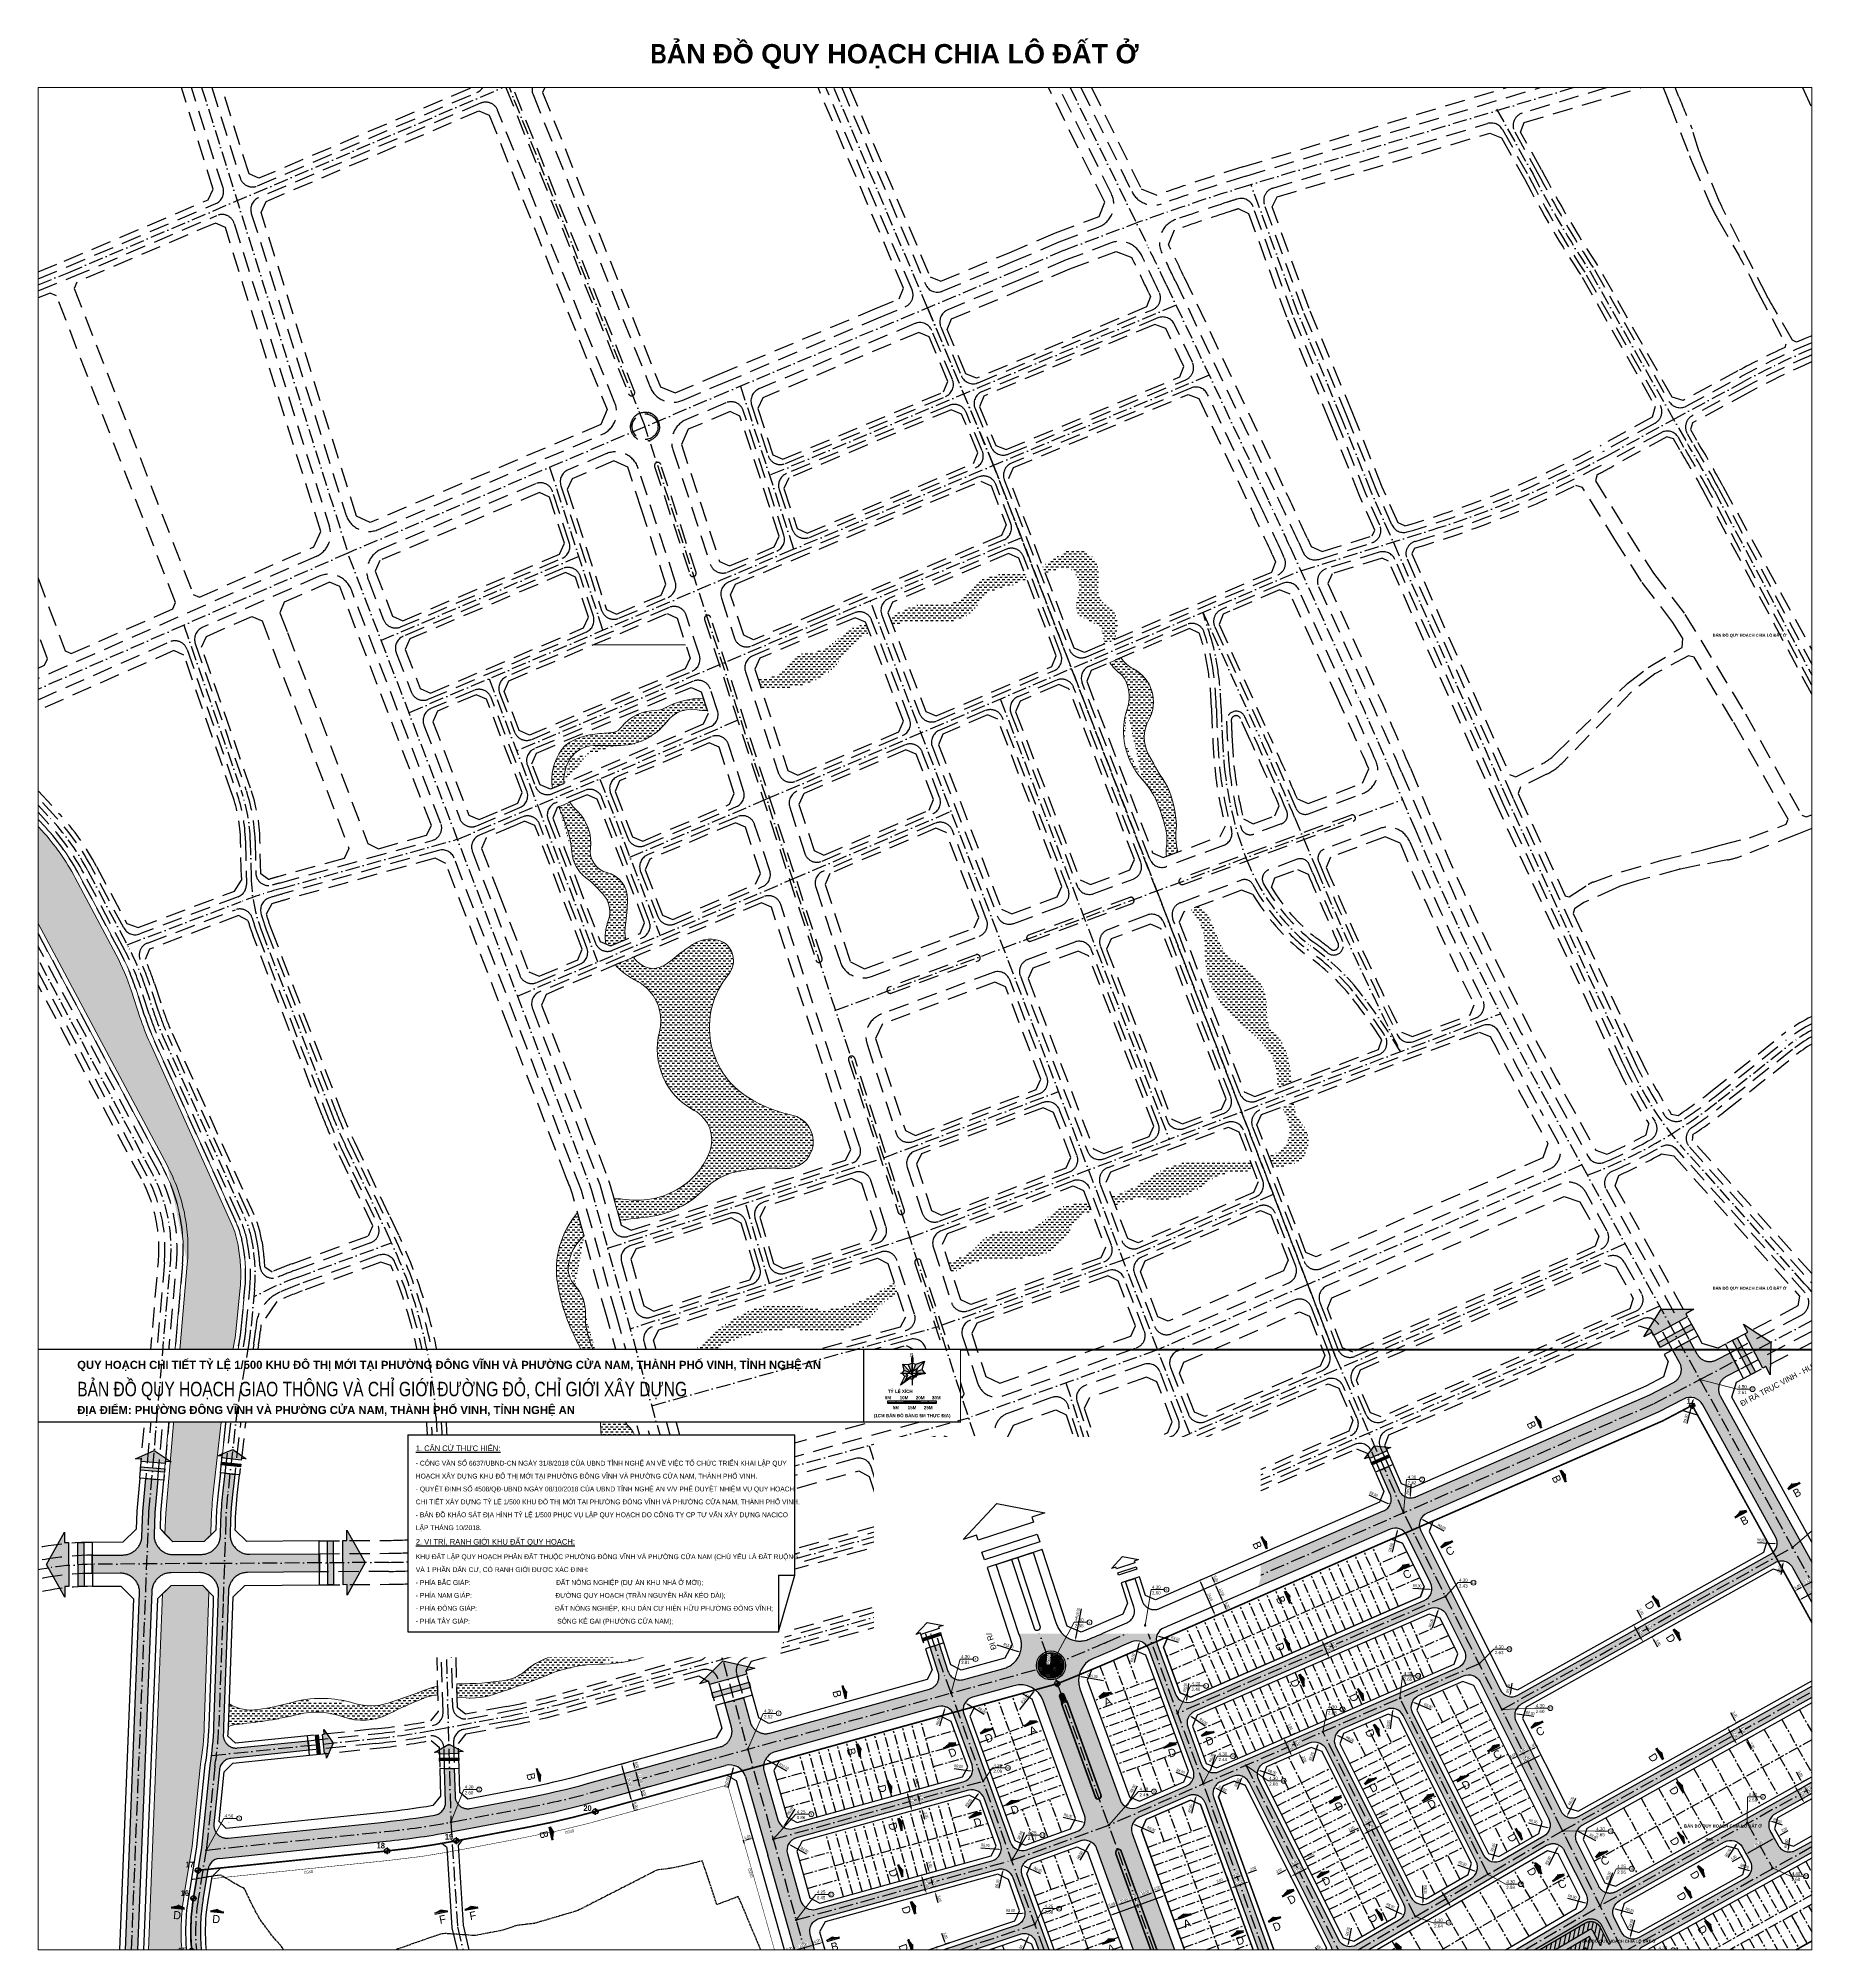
# Paper-space layout 'Layout1' of a CAD drawing. Header units: metres. Extents: x -1330 to -230, y 1447 to 2633.
# The model-space entities are those that its viewports show. They can reach past a viewport. Long polylines and large blocks are cut down to what shows.
import ezdxf
from ezdxf.enums import TextEntityAlignment as Align

# ---------------------------------------------------------------- set-up
doc = ezdxf.new("R2010")
doc.units = ezdxf.units.M
for name, pattern in [('ACAD_ISO10W100', [18.5, 12, -3, 0.5, -3]), ('CENTER', [2, 1.25, -0.25, 0.25, -0.25]), ('DASHEDX2', [1.5, 1, -0.5]), ('HIDDEN', [0.375, 0.25, -0.125])]:
    doc.linetypes.add(name, pattern=pattern)
doc.layers.get('0').update_dxf_attribs({"linetype": 'CONTINUOUS'})
doc.layers.get('DEFPOINTS').update_dxf_attribs({"linetype": 'CONTINUOUS'})
for name, color, linetype in [('BoThamCo', 94, 'CONTINUOUS'), ('ChiaLo', 128, 'CENTER'), ('CX', 96, 'CONTINUOUS'), ('datOBt', 42, 'CONTINUOUS'), ('datOlienke', 42, 'CONTINUOUS'), ('ghi_chu', 7, 'CONTINUOUS'), ('hacth sdd', 8, 'CONTINUOUS'), ('hatchViaHe+LogDg', 129, 'CONTINUOUS'), ('Khung ban ve', 7, 'CONTINUOUS'), ('KTEN', 7, 'CONTINUOUS'), ('LogDg', 7, 'CONTINUOUS'), ('LogDg phu', 7, 'CONTINUOUS'), ('MC', 7, 'CONTINUOUS'), ('Nut tim', 7, 'CONTINUOUS'), ('QH', 7, 'CONTINUOUS'), ('RANHGIOI', 2, 'HIDDEN'), ('TimDg', 222, 'CONTINUOUS'), ('ViaHeS', 32, 'CONTINUOUS'), ('ViaHeSphu', 32, 'CONTINUOUS'), ('vson', 7, 'CONTINUOUS')]:
    doc.layers.add(name, color=color, linetype=linetype)
for name, color, linetype, lineweight in [('caodotimduong', 5, 'CONTINUOUS', 15), ('chi gioi xd', 5, 'CONTINUOUS', 15), ('datKeSog', 251, 'CONTINUOUS', 13), ('datMatNc', 150, 'CONTINUOUS', 13), ('Kichthuoc', 86, 'CONTINUOUS', 25)]:
    doc.layers.add(name, color=color, linetype=linetype, lineweight=lineweight)
doc.styles.add('ARIALB', font='VHARIALB.TTF', dxfattribs={"width": 0.75})
doc.styles.add('avantH', font='VHAVAN.TTF', dxfattribs={"height": 10})
doc.styles.add('KTHUOC', font='VHARIALN.TTF', dxfattribs={"width": 0.8})
doc.styles.add('solo', font='VHARIALN.TTF')
doc.styles.add('STYLE3', font='VHBODO.TTF', dxfattribs={"width": 0.8, "height": 2.2})
doc.styles.add('TD2', font='VHBODO.TTF')
doc.styles.add('text', font='VHARIALN.TTF')
doc.styles.add('VnBlackH', font='VHBLACK.TTF')
doc.dimstyles.new('1.500', dxfattribs={"dimscale": 0, "dimtxt": 1.75, "dimasz": 1.5, "dimexe": 0.45, "dimexo": 0, "dimgap": 0.5, "dimtad": 1, "dimzin": 1, "dimtxsty": 'KTHUOC', "dimcen": 0, "dimdle": 0.45, "dimclrd": 86, "dimclre": 86, "dimclrt": 7, "dimaunit": 1, "dimadec": 0, "dimazin": 0, "dimtfac": 1, "dimtofl": 0, "dimtmove": 0, "dimatfit": 0, "dimldrblk": 'ARCHTICK', "dimfxl": 1, "dimtfill": 1, "dimtolj": 1, "dimtzin": 1, "dimarcsym": 0})
doc.dimstyles.new('kichthuocnut', dxfattribs={"dimtxt": 1.1, "dimasz": 0.5, "dimexe": 0.5, "dimexo": 0.5, "dimgap": 0.5, "dimtad": 1, "dimzin": 0, "dimdsep": 46, "dimtxsty": 'solo', "dimblk": 'BOXFILLED', "dimcen": 0.09, "dimdle": 1, "dimclrd": 256, "dimclre": 256, "dimclrt": 7, "dimadec": 0, "dimazin": 0, "dimtfac": 1, "dimtix": 1, "dimtofl": 0, "dimtmove": 1, "dimatfit": 3, "dimldrblk": 'ARCHTICK', "dimfxl": 1, "dimtfill": 1, "dimtfillclr": 2, "dimtolj": 1, "dimtzin": 0, "dimlwd": -1, "dimlwe": -1, "dimarcsym": 0})
pattern_1 = [(0, (568124.4922, 2065856.43456), (0.3175, 0.3175), [0.15875, -0.47625]), (90, (568124.5716, 2065856.3552), (-0.3175, 0.3175), [0.15875, -0.47625])]

# ---------------------------------------------------------------- blocks, each defined once
blk = doc.blocks.new('text tieu de')
at = {"color": 5}
blk.add_wipeout([(0, 0), (572.8, 0), (572.8, -45), (0, -45)], dxfattribs=at).dxf.layer = 'KTEN'
at = {"layer": 'KTEN', "linetype": 'Continuous'}
h = blk.add_hatch(color=10, dxfattribs=at)
h.paths.add_polyline_path([(538.3, -19.4), (535.7, -22), (541.5, -17.9), (542, -16.8)])
h.paths.add_polyline_path([(539.3, -14.9), (536.7, -14.9), (538.3, -16.8), (540.1, -16)])
h.paths.add_polyline_path([(537, -9.1), (537.9, -12.9), (541.1, -14.2), (541.3, -13.5)])
h.paths.add_polyline_path([(542.8, -8.4), (540.4, -9.2), (542.2, -13.4), (542.8, -12.7)])
h.paths.add_polyline_path([(550.4, -7.3), (545.2, -9.1), (543.4, -13.4), (546.1, -11.6)])
h.paths.add_polyline_path([(548.8, -12.4), (545.2, -13.9), (547.1, -14.9), (550.7, -14.9)])
h.paths.add_polyline_path([(544.2, -16.3), (544.9, -17.1), (545.6, -16.1), (544.7, -15.7)])
h.paths.add_polyline_path([(543.4, -16.4), (542.8, -17.1), (542.8, -18.6), (543.8, -17.4)])
for points in [[(527.8, -32.9), (527.8, -33.5), (537.8, -33.5), (537.8, -32.9)], [(547.8, -32.9), (547.8, -31.9), (537.8, -31.9), (537.8, -32.9)], [(547.8, -32.9), (547.8, -33.5), (557.8, -33.5), (557.8, -32.9)]]:
    blk.add_hatch(color=8, dxfattribs=at).paths.add_polyline_path(points)
at = {"layer": 'KTEN', "color": 4}
for p, q in [((541.3, -13.5), (537, -9.1)), ((542.2, -13.4), (540.4, -9.2)), ((542.8, -14.3), (542.8, -10)), ((543.4, -13.4), (545.2, -9.1)), ((546.1, -11.6), (550.4, -7.3)), ((538.3, -19.4), (535.7, -22)), ((539.5, -14.9), (536.7, -14.9)), ((541.1, -14.2), (537.9, -12.9)), ((540.1, -16), (538.3, -16.8)), ((542, -16.8), (541.5, -17.9)), ((543.4, -15.5), (542.1, -14.3)), ((542.1, -15.5), (543.4, -14.3)), ((542.8, -18.8), (542.8, -20.2)), ((543.4, -16.4), (543.8, -17.4)), ((544.2, -16.3), (544.9, -17.1)), ((544.7, -15.7), (545.6, -16.1)), ((545.2, -13.9), (548.8, -12.4)), ((547.1, -14.9), (550.8, -14.9))]:
    blk.add_line(p, q, dxfattribs=at)
at = {"layer": 'KTEN', "color": 7, "linetype": 'Continuous'}
for p, q in [((542.4, -5), (542.4, -8.1)), ((542.5, -5), (542.5, -8.1)), ((542.6, -5), (542.6, -8.1)), ((542.7, -5), (542.7, -8.1)), ((542.8, -3.8), (542.8, -22)), ((542.9, -5), (542.9, -8.1)), ((543, -5), (543, -8.1)), ((543.1, -5), (543.1, -8.1)), ((543.2, -5), (543.2, -8.1)), ((551.3, -14.9), (535.7, -14.9)), ((532.8, -31.9), (532.8, -33.5)), ((542.8, -31.9), (542.8, -33.5)), ((552.8, -31.9), (552.8, -33.5))]:
    blk.add_line(p, q, dxfattribs=at)
at = {"layer": 'KTEN', "const_width": 0.75, "flags": 128}
blk.add_lwpolyline([(0, 0), (572.8, 0), (572.8, -45), (0, -45)], close=True, dxfattribs=at)
blk.add_lwpolyline([(512.8, -45), (512.8, 0)], dxfattribs=at)
at = {"layer": 'KTEN', "color": 7, "linetype": 'Continuous'}
for points in [[(542.8, -18.6), (541.5, -17.9), (535.7, -22), (538.3, -16.8), (536.7, -14.9), (537.9, -12.9), (537, -9.1), (540.4, -9.2), (542.8, -8.4), (545.2, -9.1), (550.4, -7.3), (548.8, -12.4), (550.7, -14.9), (545.6, -16.1), (544.9, -17.1), (543.8, -17.4)], [(557.8, -31.9), (557.8, -33.5), (527.8, -33.5), (527.8, -31.9)]]:
    blk.add_lwpolyline(points, close=True, dxfattribs=at)
at = {"layer": 'KTEN', "color": 4}
blk.add_lwpolyline([(542.8, -12.7), (543.4, -13.4), (546.1, -11.6), (545.2, -13.9), (547.1, -14.9), (544.7, -15.7), (544.2, -16.3), (543.4, -16.4), (542.8, -17.1), (542, -16.8), (538.3, -19.4), (540.1, -16), (539.3, -14.9), (541.1, -14.2), (541.3, -13.5), (542.2, -13.4)], close=True, dxfattribs=at)
at = {"layer": 'KTEN', "color": 7, "linetype": 'Continuous'}
for points in [[(527.8, -32.9), (557.8, -32.9)], [(537.8, -33.5), (537.8, -31.9)], [(547.8, -33.5), (547.8, -31.9)]]:
    blk.add_lwpolyline(points, dxfattribs=at)
at = {"layer": 'KTEN', "linetype": 'Continuous', "ltscale": 15, "style": 'ARIALB'}
for s, p in [('quy ho¹ch chi tiÕt tû lÖ 1/500 khu ®« thÞ míi t¹i ph\xadêng ®«ng vÜnh vµ ph\xadêng cöa nam, thµnh phè vinh, tØnh nghÖ an', (25, -12)), ('®Þa ®iÓm: ph\xadêng ®«ng vÜnh vµ ph\xadêng cöa nam, thµnh phè vinh, tØnh nghÖ an', (25, -40))]:
    blk.add_text(s, height=5, rotation=360, dxfattribs=at).set_placement(p)
at = {"layer": 'KTEN', "linetype": 'Continuous', "style": 'TD2'}
blk.add_text('b', height=2.5, dxfattribs=at).set_placement((541.4, -4.6))
at = {"layer": 'KTEN', "style": 'ARIALB'}
for s, p in [('0m', (527.8, -30.9)), ('5m', (532.8, -37)), ('10m', (537.8, -30.9)), ('15m', (542.8, -37)), ('20m', (547.8, -30.9)), ('25m', (552.8, -37)), ('30m', (557.8, -30.9)), ('(1cm b¶n ®å b»ng 5m thùc ®Þa)', (542.8, -42))]:
    blk.add_text(s, height=2, rotation=360, dxfattribs=at).set_placement(p, align=Align.CENTER)
blk.add_text('tû lÖ xÝch', height=2, rotation=360, dxfattribs=at).set_placement((527.8, -26.9))
at = {"layer": 'KTEN', "color": 5, "style": 'VnBlackH'}
blk.add_attdef('BD', (25, -29), '', height=9, dxfattribs=at)
blk = doc.blocks.new('ghi_Eu1')
at = {"color": 32}
for points in [[(0, 0), (240, 0), (240, -103), (230, -138), (0, -138)], [(289.1, -1.3), (529.1, -1.3), (529.1, -88.3), (519.1, -123.3), (289.1, -123.3)]]:
    blk.add_wipeout(points, dxfattribs=at).dxf.layer = 'ghi_chu'
at = {"layer": 'ghi_chu'}
for p, q in [((0, 0), (0, -122)), ((0, 0), (240, 0)), ((230, -87), (240, -87)), ((230, -87), (230, -122))]:
    blk.add_line(p, q, dxfattribs=at)
blk.add_lwpolyline([(0, -122), (230, -122), (240, -87), (240, 0)], dxfattribs=at)
at = {"layer": 'ghi_chu', "lineweight": -2, "style": 'avantH'}
for s, height, p in [('%%U1. c¨n cø thùc hiÖn:', 3.5, (5, -10)), ('- c«ng v¨n sè 6637/UBND-CN ngµy 31/8/2018 cña ubnd tØnh nghÖ an vÒ viÖc tæ chøc triÓn khai lËp quy', 3, (5, -19)), ('ho¹ch x©y dùng khu ®« thÞ míi t¹i ph\xadêng ®«ng vÜnh vµ ph\xadêng cöa nam, thµnh phè vinh.', 3, (5, -27)), ('- quyÕt ®Þnh sè 4508/q®-ubnd ngµy 08/10/2018 cña ubnd tØnh nghÖ an v/v phª duyÖt nhiÖm vô quy ho¹ch', 3, (5, -35)), ('chi tiÕt x©y dùng tû lÖ 1/500 khu ®« thÞ míi t¹i ph\xadêng ®«ng vÜnh vµ ph\xadêng cöa nam, thµnh phè vinh.', 3, (5, -43)), ('- b¶n ®å kh¶o s¸t ®Þa h×nh tû lÖ 1/500 phôc vô lËp quy ho¹ch do C¤NG TY cp t\xad vÊn x©y dùng nacico', 3, (5, -51)), ('lËp th¸ng 10/2018.', 3, (5, -59)), ('lËp th¸ng 10/2018.', 3, (5, -59)), ('%%U2. vÞ trÝ, ranh giíi khu ®Êt quy ho¹ch:', 3.5, (5, -68)), ('vµ 1 phÇn d©n c\xad, cã ranh giíi ®\xadîc x¸c ®Þnh:', 3, (5, -85)), ('khu ®Êt lËp quy ho¹ch phÇn ®Êt thuéc ph\xadêng ®«ng vÜnh vµ ph\xadêng cöa nam (chñ yÕu lµ ®Êt ruéng', 3, (5, -77)), ('- phÝa b¾c gi¸p:                                              ®Êt n«ng nghiÖp (dù ¸n khu nhµ ë míi);', 3, (5, -93)), ('- phÝa nam gi¸p:                                             ®\xadêng quy ho¹ch (trÇn nguyªn h·n kÐo dµi);', 3, (5, -101)), ('- phÝa ®«ng gi¸p:                                          ®Êt n«ng nghiÖp, khu d©n c\xad hiÖn h÷u ph\xadêng ®«ng vÜnh;', 3, (5, -109)), ('- phÝa t©y gi¸p:                                               s«ng kÎ gai (ph\xadêng cöa nam);', 3, (5, -117))]:
    blk.add_text(s, height=height, dxfattribs=at).set_placement(p)
blk = doc.blocks.new('*D45')
at = {"layer": 'DEFPOINTS', "color": 0}
blk.add_point((568922.8, 2066351.3), dxfattribs=at)
at = {"layer": 'Kichthuoc', "color": 86, "lineweight": -2}
blk.add_line((568928.2, 2066362.6), (568923.4, 2066352.7), dxfattribs=at)
at = {"layer": 'Kichthuoc', "color": 7, "insert": (568925.7, 2066361), "char_height": 1.75, "attachment_point": 5, "rotation": 64.4608, "style": 'KTHUOC', "bg_fill": 3, "box_fill_scale": 1.1, "bg_fill_color": 256, "bg_fill_true_color": 13158600, "bg_fill_transparency": 16150484}
blk.add_mtext('\\A1;R8,00 ', dxfattribs=at)
at = {"layer": 'DEFPOINTS', "color": 0}
blk.add_point((568926.2, 2066358.6), dxfattribs=at)
at = {"layer": 'Kichthuoc', "color": 86}
blk.add_solid([(568923.2, 2066352.8), (568923.7, 2066352.6), (568922.8, 2066351.3)], dxfattribs=at)
blk = doc.blocks.new('_ArchTick')
at = {"color": 0, "linetype": 'ByBlock', "const_width": 0.15}
blk.add_lwpolyline([(-0.5, -0.5), (0.5, 0.5)], dxfattribs=at)
blk = doc.blocks.new('*D46')
at = {"layer": 'DEFPOINTS', "color": 0}
blk.add_point((568929, 2066342.6), dxfattribs=at)
at = {"layer": 'Kichthuoc', "color": 86, "lineweight": -2}
blk.add_line((568940.9, 2066336.4), (568930.3, 2066341.9), dxfattribs=at)
at = {"layer": 'Kichthuoc', "color": 86}
blk.add_solid([(568930.5, 2066342.1), (568930.2, 2066341.7), (568929, 2066342.6)], dxfattribs=at)
at = {"layer": 'Kichthuoc', "color": 7, "insert": (568939.3, 2066338.9), "char_height": 1.75, "attachment_point": 5, "rotation": 332.2842, "style": 'KTHUOC', "bg_fill": 3, "box_fill_scale": 1.1, "bg_fill_color": 256, "bg_fill_true_color": 13158600, "bg_fill_transparency": 16150484}
blk.add_mtext('\\A1;R8,00 ', dxfattribs=at)
at = {"layer": 'DEFPOINTS', "color": 0}
blk.add_point((568936.1, 2066338.9), dxfattribs=at)
blk = doc.blocks.new('*D47')
at = {"layer": 'DEFPOINTS', "color": 0}
blk.add_point((568917.9, 2066333.6), dxfattribs=at)
at = {"layer": 'Kichthuoc', "color": 86, "lineweight": -2}
blk.add_line((568911.6, 2066321.2), (568917.3, 2066332.3), dxfattribs=at)
at = {"layer": 'Kichthuoc', "color": 7, "insert": (568911.4, 2066324.1), "char_height": 1.75, "attachment_point": 5, "rotation": 63.1177, "style": 'KTHUOC', "bg_fill": 3, "box_fill_scale": 1.1, "bg_fill_color": 256, "bg_fill_true_color": 13158600, "bg_fill_transparency": 16150484}
blk.add_mtext('\\A1;R8,00 ', dxfattribs=at)
at = {"layer": 'DEFPOINTS', "color": 0}
blk.add_point((568914.3, 2066326.5), dxfattribs=at)
at = {"layer": 'Kichthuoc', "color": 86}
blk.add_solid([(568917, 2066332.4), (568917.5, 2066332.2), (568917.9, 2066333.6)], dxfattribs=at)
blk = doc.blocks.new('*D48')
at = {"layer": 'DEFPOINTS', "color": 0}
blk.add_point((568912.2, 2066344.4), dxfattribs=at)
at = {"layer": 'Kichthuoc', "color": 86, "lineweight": -2}
blk.add_line((568899.1, 2066347.5), (568910.8, 2066344.7), dxfattribs=at)
at = {"layer": 'Kichthuoc', "color": 86}
blk.add_solid([(568910.8, 2066344.9), (568910.7, 2066344.5), (568912.2, 2066344.4)], dxfattribs=at)
at = {"layer": 'Kichthuoc', "color": 7, "insert": (568902, 2066348.4), "char_height": 1.75, "attachment_point": 5, "rotation": 346.5182, "style": 'KTHUOC', "bg_fill": 3, "box_fill_scale": 1.1, "bg_fill_color": 256, "bg_fill_true_color": 13158600, "bg_fill_transparency": 1920512}
blk.add_mtext('\\A1;R8,00 ', dxfattribs=at)
at = {"layer": 'DEFPOINTS', "color": 0}
blk.add_point((568904.5, 2066346.2), dxfattribs=at)
blk = doc.blocks.new('*D50')
at = {"layer": 'DEFPOINTS', "color": 0}
blk.add_point((569093.7, 2066446.2), dxfattribs=at)
at = {"layer": 'Kichthuoc', "color": 86, "lineweight": -2}
blk.add_line((569079.5, 2066448.7), (569092.3, 2066446.5), dxfattribs=at)
at = {"layer": 'Kichthuoc', "color": 86}
blk.add_solid([(569092.3, 2066446.7), (569092.2, 2066446.3), (569093.7, 2066446.2)], dxfattribs=at)
at = {"layer": 'Kichthuoc', "color": 7, "insert": (569082.3, 2066449.8), "char_height": 1.75, "attachment_point": 5, "rotation": 350.0763, "style": 'KTHUOC', "bg_fill": 3, "box_fill_scale": 1.1, "bg_fill_color": 256, "bg_fill_true_color": 13158600, "bg_fill_transparency": 16150484}
blk.add_mtext('\\A1;R8,00 ', dxfattribs=at)
at = {"layer": 'DEFPOINTS', "color": 0}
blk.add_point((569085.8, 2066447.6), dxfattribs=at)
blk = doc.blocks.new('*D75')
at = {"layer": 'DEFPOINTS', "color": 0}
blk.add_point((568589.3, 2066278.1), dxfattribs=at)
at = {"layer": 'Kichthuoc', "color": 86, "lineweight": -2}
blk.add_line((568584.2, 2066266.1), (568588.7, 2066276.7), dxfattribs=at)
at = {"layer": 'Kichthuoc', "color": 7, "insert": (568583.8, 2066269), "char_height": 1.75, "attachment_point": 5, "rotation": 66.7904, "style": 'KTHUOC', "bg_fill": 3, "box_fill_scale": 1.1, "bg_fill_color": 256, "bg_fill_true_color": 13158600, "bg_fill_transparency": 16152032}
blk.add_mtext('\\A1;R8,00 ', dxfattribs=at)
at = {"layer": 'DEFPOINTS', "color": 0}
blk.add_point((568586.2, 2066270.8), dxfattribs=at)
at = {"layer": 'Kichthuoc', "color": 86}
blk.add_solid([(568588.5, 2066276.8), (568589, 2066276.6), (568589.3, 2066278.1)], dxfattribs=at)
blk = doc.blocks.new('*D76')
at = {"layer": 'DEFPOINTS', "color": 0}
blk.add_point((568586.7, 2066291.6), dxfattribs=at)
at = {"layer": 'Kichthuoc', "color": 86, "lineweight": -2}
blk.add_line((568575.2, 2066291.4), (568585.2, 2066291.5), dxfattribs=at)
at = {"layer": 'Kichthuoc', "color": 7, "insert": (568577.7, 2066293), "char_height": 1.75, "attachment_point": 5, "rotation": 0.7185, "style": 'KTHUOC', "bg_fill": 3, "box_fill_scale": 1.1, "bg_fill_color": 256, "bg_fill_true_color": 13158600, "bg_fill_transparency": 16152032}
blk.add_mtext('\\A1;R8,00 ', dxfattribs=at)
at = {"layer": 'DEFPOINTS', "color": 0}
blk.add_point((568578.7, 2066291.5), dxfattribs=at)
at = {"layer": 'Kichthuoc', "color": 86}
blk.add_solid([(568585.2, 2066291.8), (568585.2, 2066291.3), (568586.7, 2066291.6)], dxfattribs=at)
blk = doc.blocks.new('*D79')
at = {"layer": 'DEFPOINTS', "color": 0}
blk.add_point((568572.1, 2066331.1), dxfattribs=at)
at = {"layer": 'Kichthuoc', "color": 86, "lineweight": -2}
blk.add_line((568559.4, 2066332.1), (568570.6, 2066331.2), dxfattribs=at)
at = {"layer": 'Kichthuoc', "color": 7, "insert": (568562.1, 2066333.5), "char_height": 1.75, "attachment_point": 5, "rotation": 355.0636, "style": 'KTHUOC', "bg_fill": 3, "box_fill_scale": 1.1, "bg_fill_color": 256, "bg_fill_true_color": 13158600, "bg_fill_transparency": 2016560}
blk.add_mtext('\\A1;R8,00 ', dxfattribs=at)
at = {"layer": 'DEFPOINTS', "color": 0}
blk.add_point((568564.1, 2066331.7), dxfattribs=at)
at = {"layer": 'Kichthuoc', "color": 86}
blk.add_solid([(568570.6, 2066331.4), (568570.6, 2066330.9), (568572.1, 2066331.1)], dxfattribs=at)
blk = doc.blocks.new('*D80')
at = {"layer": 'DEFPOINTS', "color": 0}
blk.add_point((568573.3, 2066318.8), dxfattribs=at)
at = {"layer": 'Kichthuoc', "color": 86, "lineweight": -2}
blk.add_line((568570.7, 2066307), (568573, 2066317.3), dxfattribs=at)
at = {"layer": 'Kichthuoc', "color": 7, "insert": (568569.8, 2066309.8), "char_height": 1.75, "attachment_point": 5, "rotation": 77.7109, "style": 'KTHUOC', "bg_fill": 3, "box_fill_scale": 1.1, "bg_fill_color": 256, "bg_fill_true_color": 13158600, "bg_fill_transparency": 16152032}
blk.add_mtext('\\A1;R8,00 ', dxfattribs=at)
at = {"layer": 'DEFPOINTS', "color": 0}
blk.add_point((568571.6, 2066311), dxfattribs=at)
at = {"layer": 'Kichthuoc', "color": 86}
blk.add_solid([(568572.8, 2066317.4), (568573.3, 2066317.3), (568573.3, 2066318.8)], dxfattribs=at)
blk = doc.blocks.new('*D81')
at = {"layer": 'DEFPOINTS', "color": 0}
blk.add_point((568585.4, 2066321.2), dxfattribs=at)
at = {"layer": 'Kichthuoc', "color": 86, "lineweight": -2}
blk.add_line((568596.3, 2066315.9), (568586.7, 2066320.5), dxfattribs=at)
at = {"layer": 'Kichthuoc', "color": 7, "insert": (568594.6, 2066318.4), "char_height": 1.75, "attachment_point": 5, "rotation": 334.2212, "style": 'KTHUOC', "bg_fill": 3, "box_fill_scale": 1.1, "bg_fill_color": 256, "bg_fill_true_color": 13158600, "bg_fill_transparency": 2030076}
blk.add_mtext('\\A1;R8,00 ', dxfattribs=at)
at = {"layer": 'DEFPOINTS', "color": 0}
blk.add_point((568592.6, 2066317.7), dxfattribs=at)
at = {"layer": 'Kichthuoc', "color": 86}
blk.add_solid([(568586.8, 2066320.8), (568586.6, 2066320.3), (568585.4, 2066321.2)], dxfattribs=at)
blk = doc.blocks.new('*D82')
at = {"layer": 'DEFPOINTS', "color": 0}
blk.add_point((568582.4, 2066330.8), dxfattribs=at)
at = {"layer": 'Kichthuoc', "color": 86, "lineweight": -2}
blk.add_line((568586.3, 2066341.6), (568582.9, 2066332.3), dxfattribs=at)
at = {"layer": 'Kichthuoc', "color": 7, "insert": (568583.9, 2066339.7), "char_height": 1.75, "attachment_point": 5, "rotation": 70.4894, "style": 'KTHUOC', "bg_fill": 3, "box_fill_scale": 1.1, "bg_fill_color": 256, "bg_fill_true_color": 13158600, "bg_fill_transparency": 0}
blk.add_mtext('\\A1;R8,00 ', dxfattribs=at)
at = {"layer": 'DEFPOINTS', "color": 0}
blk.add_point((568585.1, 2066338.4), dxfattribs=at)
at = {"layer": 'Kichthuoc', "color": 86}
blk.add_solid([(568582.7, 2066332.3), (568583.2, 2066332.2), (568582.4, 2066330.8)], dxfattribs=at)
blk = doc.blocks.new('*D83')
at = {"layer": 'Kichthuoc', "color": 86, "lineweight": -2}
blk.add_line((568620.9, 2066324.4), (568627, 2066334.5), dxfattribs=at)
at = {"layer": 'Kichthuoc', "color": 7, "insert": (568620.9, 2066327.4), "char_height": 1.75, "attachment_point": 5, "rotation": 59.1159, "style": 'KTHUOC', "bg_fill": 3, "box_fill_scale": 1.1, "bg_fill_color": 256, "bg_fill_true_color": 13158600, "bg_fill_transparency": 16152548}
blk.add_mtext('\\A1;R8,00 ', dxfattribs=at)
at = {"layer": 'DEFPOINTS', "color": 0}
for p in [(568627.7, 2066335.8), (568623.6, 2066328.9)]:
    blk.add_point(p, dxfattribs=at)
at = {"layer": 'Kichthuoc', "color": 86}
blk.add_solid([(568626.7, 2066334.6), (568627.2, 2066334.4), (568627.7, 2066335.8)], dxfattribs=at)
blk = doc.blocks.new('*D84')
at = {"layer": 'DEFPOINTS', "color": 0}
blk.add_point((568623.9, 2066347.7), dxfattribs=at)
at = {"layer": 'Kichthuoc', "color": 86, "lineweight": -2}
blk.add_line((568610.5, 2066351), (568622.5, 2066348.1), dxfattribs=at)
at = {"layer": 'Kichthuoc', "color": 86}
blk.add_solid([(568622.5, 2066348.3), (568622.4, 2066347.8), (568623.9, 2066347.7)], dxfattribs=at)
at = {"layer": 'Kichthuoc', "color": 7, "insert": (568613.4, 2066351.9), "char_height": 1.75, "attachment_point": 5, "rotation": 346.195, "style": 'KTHUOC', "bg_fill": 3, "box_fill_scale": 1.1, "bg_fill_color": 256, "bg_fill_true_color": 13158600, "bg_fill_transparency": 16152548}
blk.add_mtext('\\A1;R8,00 ', dxfattribs=at)
at = {"layer": 'DEFPOINTS', "color": 0}
blk.add_point((568616.1, 2066349.6), dxfattribs=at)
blk = doc.blocks.new('*D85')
at = {"layer": 'DEFPOINTS', "color": 0}
blk.add_point((568653.5, 2066347), dxfattribs=at)
at = {"layer": 'Kichthuoc', "color": 86, "lineweight": -2}
blk.add_line((568666.7, 2066341.1), (568654.9, 2066346.3), dxfattribs=at)
at = {"layer": 'Kichthuoc', "color": 86}
blk.add_solid([(568655, 2066346.6), (568654.8, 2066346.1), (568653.5, 2066347)], dxfattribs=at)
at = {"layer": 'Kichthuoc', "color": 7, "insert": (568665, 2066343.6), "char_height": 1.75, "attachment_point": 5, "rotation": 336.185, "style": 'KTHUOC', "bg_fill": 3, "box_fill_scale": 1.1, "bg_fill_color": 256, "bg_fill_true_color": 13158600, "bg_fill_transparency": 16152548}
blk.add_mtext('\\A1;R8,00 ', dxfattribs=at)
at = {"layer": 'DEFPOINTS', "color": 0}
blk.add_point((568660.8, 2066343.7), dxfattribs=at)
blk = doc.blocks.new('*D86')
at = {"layer": 'DEFPOINTS', "color": 0}
blk.add_point((568649.7, 2066357.3), dxfattribs=at)
at = {"layer": 'Kichthuoc', "color": 86, "lineweight": -2}
blk.add_line((568656.3, 2066370.2), (568650.4, 2066358.7), dxfattribs=at)
at = {"layer": 'Kichthuoc', "color": 86}
blk.add_solid([(568650.1, 2066358.8), (568650.6, 2066358.5), (568649.7, 2066357.3)], dxfattribs=at)
at = {"layer": 'Kichthuoc', "color": 7, "insert": (568653.7, 2066368.7), "char_height": 1.75, "attachment_point": 5, "rotation": 62.9463, "style": 'KTHUOC', "bg_fill": 3, "box_fill_scale": 1.1, "bg_fill_color": 256, "bg_fill_true_color": 13158600, "bg_fill_transparency": 16152548}
blk.add_mtext('\\A1;R8,00 ', dxfattribs=at)
at = {"layer": 'DEFPOINTS', "color": 0}
blk.add_point((568653.3, 2066364.5), dxfattribs=at)
blk = doc.blocks.new('*D87')
at = {"layer": 'Kichthuoc', "color": 86, "lineweight": -2}
blk.add_line((568690.3, 2066353.6), (568692.8, 2066363.2), dxfattribs=at)
at = {"layer": 'Kichthuoc', "color": 7, "insert": (568689.4, 2066356.5), "char_height": 1.75, "attachment_point": 5, "rotation": 75.5117, "style": 'KTHUOC', "bg_fill": 3, "box_fill_scale": 1.1, "bg_fill_color": 256, "bg_fill_true_color": 13158600, "bg_fill_transparency": 2051424}
blk.add_mtext('\\A1;R8,00 ', dxfattribs=at)
at = {"layer": 'DEFPOINTS', "color": 0}
for p in [(568691.1, 2066356.9), (568693.1, 2066364.7)]:
    blk.add_point(p, dxfattribs=at)
at = {"layer": 'Kichthuoc', "color": 86}
blk.add_solid([(568692.5, 2066363.3), (568693, 2066363.2), (568693.1, 2066364.7)], dxfattribs=at)
blk = doc.blocks.new('*D88')
at = {"layer": 'Kichthuoc', "color": 86, "lineweight": -2}
blk.add_line((568711.7, 2066365.5), (568705.6, 2066368.8), dxfattribs=at)
at = {"layer": 'Kichthuoc', "color": 86}
blk.add_solid([(568705.7, 2066369), (568705.5, 2066368.6), (568704.3, 2066369.5)], dxfattribs=at)
at = {"layer": 'Kichthuoc', "color": 7, "insert": (568709.2, 2066368.6), "char_height": 1.75, "attachment_point": 5, "rotation": 331.9053, "style": 'KTHUOC', "bg_fill": 3, "box_fill_scale": 1.1, "bg_fill_color": 256, "bg_fill_true_color": 13158600, "bg_fill_transparency": 16152644}
blk.add_mtext('\\A1;R8,00 ', dxfattribs=at)
at = {"layer": 'DEFPOINTS', "color": 0}
for p in [(568704.3, 2066369.5), (568711.3, 2066365.7)]:
    blk.add_point(p, dxfattribs=at)
blk = doc.blocks.new('*D89')
at = {"layer": 'DEFPOINTS', "color": 0}
blk.add_point((568701.5, 2066378.8), dxfattribs=at)
at = {"layer": 'Kichthuoc', "color": 86, "lineweight": -2}
blk.add_line((568704.8, 2066389.7), (568701.9, 2066380.2), dxfattribs=at)
at = {"layer": 'Kichthuoc', "color": 7, "insert": (568702.6, 2066387.7), "char_height": 1.75, "attachment_point": 5, "rotation": 73.072, "style": 'KTHUOC', "bg_fill": 3, "box_fill_scale": 1.1, "bg_fill_color": 256, "bg_fill_true_color": 13158600, "bg_fill_transparency": 16152548}
blk.add_mtext('\\A1;R8,00 ', dxfattribs=at)
at = {"layer": 'DEFPOINTS', "color": 0}
blk.add_point((568703.8, 2066386.5), dxfattribs=at)
at = {"layer": 'Kichthuoc', "color": 86}
blk.add_solid([(568701.7, 2066380.3), (568702.2, 2066380.2), (568701.5, 2066378.8)], dxfattribs=at)
blk = doc.blocks.new('*D90')
at = {"layer": 'Kichthuoc', "color": 86, "lineweight": -2}
blk.add_line((568680.3, 2066378.9), (568689.7, 2066375.4), dxfattribs=at)
at = {"layer": 'Kichthuoc', "color": 7, "insert": (568683.2, 2066379.4), "char_height": 1.75, "attachment_point": 5, "rotation": 339.5574, "style": 'KTHUOC', "bg_fill": 3, "box_fill_scale": 1.1, "bg_fill_color": 256, "bg_fill_true_color": 13158600, "bg_fill_transparency": 16152548}
blk.add_mtext('\\A1;R8,00 ', dxfattribs=at)
at = {"layer": 'DEFPOINTS', "color": 0}
for p in [(568683.6, 2066377.6), (568691.1, 2066374.8)]:
    blk.add_point(p, dxfattribs=at)
at = {"layer": 'Kichthuoc', "color": 86}
blk.add_solid([(568689.7, 2066375.6), (568689.6, 2066375.1), (568691.1, 2066374.8)], dxfattribs=at)
blk = doc.blocks.new('*D91')
at = {"layer": 'Kichthuoc', "color": 86, "lineweight": -2}
blk.add_line((568718.5, 2066368.5), (568721.1, 2066375), dxfattribs=at)
at = {"layer": 'Kichthuoc', "color": 86}
blk.add_solid([(568720.9, 2066375.1), (568721.4, 2066374.9), (568721.7, 2066376.3)], dxfattribs=at)
at = {"layer": 'Kichthuoc', "color": 7, "insert": (568718.5, 2066372.5), "char_height": 1.75, "attachment_point": 5, "rotation": 67.8956, "style": 'KTHUOC', "bg_fill": 3, "box_fill_scale": 1.1, "bg_fill_color": 256, "bg_fill_true_color": 13158600, "bg_fill_transparency": 2062844}
blk.add_mtext('\\A1;R8,00 ', dxfattribs=at)
at = {"layer": 'DEFPOINTS', "color": 0}
for p in [(568718.7, 2066368.9), (568721.7, 2066376.3)]:
    blk.add_point(p, dxfattribs=at)
blk = doc.blocks.new('*D92')
at = {"layer": 'DEFPOINTS', "color": 0}
blk.add_point((568731.3, 2066380.3), dxfattribs=at)
at = {"layer": 'Kichthuoc', "color": 86, "lineweight": -2}
blk.add_line((568741.9, 2066376.7), (568732.7, 2066379.8), dxfattribs=at)
at = {"layer": 'Kichthuoc', "color": 7, "insert": (568740, 2066379), "char_height": 1.75, "attachment_point": 5, "rotation": 341.1868, "style": 'KTHUOC', "bg_fill": 3, "box_fill_scale": 1.1, "bg_fill_color": 256, "bg_fill_true_color": 13158600, "bg_fill_transparency": 0}
blk.add_mtext('\\A1;R8,00 ', dxfattribs=at)
at = {"layer": 'DEFPOINTS', "color": 0}
blk.add_point((568738.9, 2066377.7), dxfattribs=at)
at = {"layer": 'Kichthuoc', "color": 86}
blk.add_solid([(568732.8, 2066380.1), (568732.6, 2066379.6), (568731.3, 2066380.3)], dxfattribs=at)
blk = doc.blocks.new('*D93')
at = {"layer": 'Kichthuoc', "color": 86, "lineweight": -2}
blk.add_line((568765.2, 2066385.8), (568768.3, 2066395.9), dxfattribs=at)
at = {"layer": 'Kichthuoc', "color": 7, "insert": (568764.5, 2066388.7), "char_height": 1.75, "attachment_point": 5, "rotation": 72.7356, "style": 'KTHUOC', "bg_fill": 3, "box_fill_scale": 1.1, "bg_fill_color": 256, "bg_fill_true_color": 13158600, "bg_fill_transparency": 16153064}
blk.add_mtext('\\A1;R8,00 ', dxfattribs=at)
at = {"layer": 'DEFPOINTS', "color": 0}
for p in [(568768.8, 2066397.4), (568766.4, 2066389.7)]:
    blk.add_point(p, dxfattribs=at)
at = {"layer": 'Kichthuoc', "color": 86}
blk.add_solid([(568768.1, 2066396), (568768.6, 2066395.9), (568768.8, 2066397.4)], dxfattribs=at)
blk = doc.blocks.new('*D94')
at = {"layer": 'DEFPOINTS', "color": 0}
blk.add_point((568779.5, 2066402.3), dxfattribs=at)
at = {"layer": 'Kichthuoc', "color": 86, "lineweight": -2}
blk.add_line((568789.8, 2066396.9), (568780.9, 2066401.6), dxfattribs=at)
at = {"layer": 'Kichthuoc', "color": 7, "insert": (568788.2, 2066399.4), "char_height": 1.75, "attachment_point": 5, "rotation": 331.8728, "style": 'KTHUOC', "bg_fill": 3, "box_fill_scale": 1.1, "bg_fill_color": 256, "bg_fill_true_color": 13158600, "bg_fill_transparency": 16153064}
blk.add_mtext('\\A1;R8,00 ', dxfattribs=at)
at = {"layer": 'DEFPOINTS', "color": 0}
blk.add_point((568786.6, 2066398.5), dxfattribs=at)
at = {"layer": 'Kichthuoc', "color": 86}
blk.add_solid([(568781, 2066401.8), (568780.8, 2066401.4), (568779.5, 2066402.3)], dxfattribs=at)
blk = doc.blocks.new('*D97')
at = {"layer": 'Kichthuoc', "color": 86, "lineweight": -2}
blk.add_line((568766.8, 2066270.2), (568774, 2066263), dxfattribs=at)
at = {"layer": 'Kichthuoc', "color": 7, "insert": (568769.7, 2066269.5), "char_height": 1.75, "attachment_point": 5, "rotation": 315.1483, "style": 'KTHUOC', "bg_fill": 3, "box_fill_scale": 1.1, "bg_fill_color": 256, "bg_fill_true_color": 13158600, "bg_fill_transparency": 16153064}
blk.add_mtext('\\A1;R8,00 ', dxfattribs=at)
at = {"layer": 'DEFPOINTS', "color": 0}
for p in [(568769.4, 2066267.6), (568775, 2066262)]:
    blk.add_point(p, dxfattribs=at)
at = {"layer": 'Kichthuoc', "color": 86}
blk.add_solid([(568774.1, 2066263.2), (568773.8, 2066262.8), (568775, 2066262)], dxfattribs=at)
blk = doc.blocks.new('*D98')
at = {"layer": 'DEFPOINTS', "color": 0}
blk.add_point((568786.9, 2066270.8), dxfattribs=at)
at = {"layer": 'Kichthuoc', "color": 86, "lineweight": -2}
blk.add_line((568789.1, 2066282.3), (568787.2, 2066272.3), dxfattribs=at)
at = {"layer": 'Kichthuoc', "color": 7, "insert": (568787.1, 2066280.1), "char_height": 1.75, "attachment_point": 5, "rotation": 79.2005, "style": 'KTHUOC', "bg_fill": 3, "box_fill_scale": 1.1, "bg_fill_color": 256, "bg_fill_true_color": 13158600, "bg_fill_transparency": 2084352}
blk.add_mtext('\\A1;R8,00 ', dxfattribs=at)
at = {"layer": 'DEFPOINTS', "color": 0}
blk.add_point((568788.4, 2066278.7), dxfattribs=at)
at = {"layer": 'Kichthuoc', "color": 86}
blk.add_solid([(568786.9, 2066272.4), (568787.4, 2066272.3), (568786.9, 2066270.8)], dxfattribs=at)
blk = doc.blocks.new('*D101')
at = {"layer": 'DEFPOINTS', "color": 0}
blk.add_point((568833.5, 2066296.9), dxfattribs=at)
at = {"layer": 'Kichthuoc', "color": 86, "lineweight": -2}
blk.add_line((568833.4, 2066308.6), (568833.5, 2066298.4), dxfattribs=at)
at = {"layer": 'Kichthuoc', "color": 7, "insert": (568835, 2066306.1), "char_height": 1.75, "attachment_point": 5, "rotation": 270.2404, "style": 'KTHUOC', "bg_fill": 3, "box_fill_scale": 1.1, "bg_fill_color": 256, "bg_fill_true_color": 13158600, "bg_fill_transparency": 80}
blk.add_mtext('\\A1;R8,00 ', dxfattribs=at)
at = {"layer": 'DEFPOINTS', "color": 0}
blk.add_point((568833.4, 2066304.9), dxfattribs=at)
at = {"layer": 'Kichthuoc', "color": 86}
blk.add_solid([(568833.7, 2066298.4), (568833.2, 2066298.4), (568833.5, 2066296.9)], dxfattribs=at)
blk = doc.blocks.new('*D102')
at = {"layer": 'Kichthuoc', "color": 86, "lineweight": -2}
blk.add_line((568810.4, 2066295.6), (568820.3, 2066291.2), dxfattribs=at)
at = {"layer": 'Kichthuoc', "color": 7, "insert": (568813.3, 2066296), "char_height": 1.75, "attachment_point": 5, "rotation": 335.8474, "style": 'KTHUOC', "bg_fill": 3, "box_fill_scale": 1.1, "bg_fill_color": 256, "bg_fill_true_color": 13158600, "bg_fill_transparency": 16147904}
blk.add_mtext('\\A1;R8,00 ', dxfattribs=at)
at = {"layer": 'DEFPOINTS', "color": 0}
for p in [(568814.4, 2066293.8), (568821.7, 2066290.5)]:
    blk.add_point(p, dxfattribs=at)
at = {"layer": 'Kichthuoc', "color": 86}
blk.add_solid([(568820.4, 2066291.4), (568820.2, 2066290.9), (568821.7, 2066290.5)], dxfattribs=at)
blk = doc.blocks.new('*D103')
at = {"layer": 'DEFPOINTS', "color": 0}
blk.add_point((568876.4, 2066323.4), dxfattribs=at)
at = {"layer": 'Kichthuoc', "color": 86, "lineweight": -2}
blk.add_line((568879.4, 2066334.4), (568876.8, 2066324.8), dxfattribs=at)
at = {"layer": 'Kichthuoc', "color": 7, "insert": (568877.2, 2066332.3), "char_height": 1.75, "attachment_point": 5, "rotation": 74.7776, "style": 'KTHUOC', "bg_fill": 3, "box_fill_scale": 1.1, "bg_fill_color": 256, "bg_fill_true_color": 13158600, "bg_fill_transparency": 2100780}
blk.add_mtext('\\A1;R8,00 ', dxfattribs=at)
at = {"layer": 'DEFPOINTS', "color": 0}
blk.add_point((568878.5, 2066331.1), dxfattribs=at)
at = {"layer": 'Kichthuoc', "color": 86}
blk.add_solid([(568876.5, 2066324.9), (568877, 2066324.8), (568876.4, 2066323.4)], dxfattribs=at)
blk = doc.blocks.new('*D104')
at = {"layer": 'DEFPOINTS', "color": 0}
blk.add_point((568866.9, 2066317.3), dxfattribs=at)
at = {"layer": 'Kichthuoc', "color": 86, "lineweight": -2}
blk.add_line((568855, 2066321.6), (568865.5, 2066317.8), dxfattribs=at)
at = {"layer": 'Kichthuoc', "color": 7, "insert": (568858, 2066322.2), "char_height": 1.75, "attachment_point": 5, "rotation": 339.9631, "style": 'KTHUOC', "bg_fill": 3, "box_fill_scale": 1.1, "bg_fill_color": 256, "bg_fill_true_color": 13158600, "bg_fill_transparency": 16153580}
blk.add_mtext('\\A1;R8,00 ', dxfattribs=at)
at = {"layer": 'DEFPOINTS', "color": 0}
blk.add_point((568859.4, 2066320), dxfattribs=at)
at = {"layer": 'Kichthuoc', "color": 86}
blk.add_solid([(568865.6, 2066318), (568865.4, 2066317.6), (568866.9, 2066317.3)], dxfattribs=at)
blk = doc.blocks.new('*D105')
at = {"layer": 'DEFPOINTS', "color": 0}
blk.add_point((568815.2, 2066418.5), dxfattribs=at)
at = {"layer": 'Kichthuoc', "color": 86, "lineweight": -2}
blk.add_line((568813.5, 2066405.9), (568815, 2066417), dxfattribs=at)
at = {"layer": 'Kichthuoc', "color": 7, "insert": (568812.3, 2066408.6), "char_height": 1.75, "attachment_point": 5, "rotation": 82.6015, "style": 'KTHUOC', "bg_fill": 3, "box_fill_scale": 1.1, "bg_fill_color": 256, "bg_fill_true_color": 13158600, "bg_fill_transparency": 16153580}
blk.add_mtext('\\A1;R8,00 ', dxfattribs=at)
at = {"layer": 'DEFPOINTS', "color": 0}
blk.add_point((568814.1, 2066410.5), dxfattribs=at)
at = {"layer": 'Kichthuoc', "color": 86}
blk.add_solid([(568814.7, 2066417), (568815.2, 2066417), (568815.2, 2066418.5)], dxfattribs=at)
blk = doc.blocks.new('*D106')
at = {"layer": 'DEFPOINTS', "color": 0}
blk.add_point((568827, 2066422.4), dxfattribs=at)
at = {"layer": 'Kichthuoc', "color": 86, "lineweight": -2}
blk.add_line((568838.6, 2066417.6), (568828.3, 2066421.9), dxfattribs=at)
at = {"layer": 'Kichthuoc', "color": 7, "insert": (568836.8, 2066420), "char_height": 1.75, "attachment_point": 5, "rotation": 337.3297, "style": 'KTHUOC', "bg_fill": 3, "box_fill_scale": 1.1, "bg_fill_color": 256, "bg_fill_true_color": 13158600, "bg_fill_transparency": 16153580}
blk.add_mtext('\\A1;R8,00 ', dxfattribs=at)
at = {"layer": 'DEFPOINTS', "color": 0}
blk.add_point((568834.3, 2066419.4), dxfattribs=at)
at = {"layer": 'Kichthuoc', "color": 86}
blk.add_solid([(568828.4, 2066422.1), (568828.2, 2066421.6), (568827, 2066422.4)], dxfattribs=at)
blk = doc.blocks.new('*D107')
at = {"layer": 'Kichthuoc', "color": 86, "lineweight": -2}
blk.add_line((568698.5, 2066407.6), (568690.1, 2066413.3), dxfattribs=at)
at = {"layer": 'Kichthuoc', "color": 7, "insert": (568697.3, 2066410.3), "char_height": 1.75, "attachment_point": 5, "rotation": 325.9234, "style": 'KTHUOC', "bg_fill": 3, "box_fill_scale": 1.1, "bg_fill_color": 256, "bg_fill_true_color": 13158600, "bg_fill_transparency": 16153580}
blk.add_mtext('\\A1;R8,00 ', dxfattribs=at)
at = {"layer": 'DEFPOINTS', "color": 0}
for p in [(568688.8, 2066414.1), (568695.5, 2066409.6)]:
    blk.add_point(p, dxfattribs=at)
at = {"layer": 'Kichthuoc', "color": 86}
blk.add_solid([(568690.2, 2066413.5), (568689.9, 2066413.1), (568688.8, 2066414.1)], dxfattribs=at)
blk = doc.blocks.new('*D108')
at = {"layer": 'DEFPOINTS', "color": 0}
blk.add_point((568686.7, 2066422.3), dxfattribs=at)
at = {"layer": 'Kichthuoc', "color": 86, "lineweight": -2}
blk.add_line((568688.1, 2066434), (568686.9, 2066423.8), dxfattribs=at)
at = {"layer": 'Kichthuoc', "color": 7, "insert": (568686.2, 2066431.6), "char_height": 1.75, "attachment_point": 5, "rotation": 83.4995, "style": 'KTHUOC', "bg_fill": 3, "box_fill_scale": 1.1, "bg_fill_color": 256, "bg_fill_true_color": 13158600, "bg_fill_transparency": 16153580}
blk.add_mtext('\\A1;R8,00 ', dxfattribs=at)
at = {"layer": 'DEFPOINTS', "color": 0}
blk.add_point((568687.6, 2066430.2), dxfattribs=at)
at = {"layer": 'Kichthuoc', "color": 86}
blk.add_solid([(568686.6, 2066423.8), (568687.1, 2066423.7), (568686.7, 2066422.3)], dxfattribs=at)
blk = doc.blocks.new('*D109')
at = {"layer": 'DEFPOINTS', "color": 0}
blk.add_point((568839.1, 2066492.3), dxfattribs=at)
at = {"layer": 'Kichthuoc', "color": 86, "lineweight": -2}
blk.add_line((568827.3, 2066493), (568837.6, 2066492.4), dxfattribs=at)
at = {"layer": 'Kichthuoc', "color": 7, "insert": (568829.9, 2066494.4), "char_height": 1.75, "attachment_point": 5, "rotation": 356.6837, "style": 'KTHUOC', "bg_fill": 3, "box_fill_scale": 1.1, "bg_fill_color": 256, "bg_fill_true_color": 13158600, "bg_fill_transparency": 16153580}
blk.add_mtext('\\A1;R8,00 ', dxfattribs=at)
at = {"layer": 'DEFPOINTS', "color": 0}
blk.add_point((568831.2, 2066492.8), dxfattribs=at)
at = {"layer": 'Kichthuoc', "color": 86}
blk.add_solid([(568837.7, 2066492.7), (568837.6, 2066492.2), (568839.1, 2066492.3)], dxfattribs=at)
blk = doc.blocks.new('*D110')
at = {"layer": 'DEFPOINTS', "color": 0}
blk.add_point((568843.5, 2066480.7), dxfattribs=at)
at = {"layer": 'Kichthuoc', "color": 86, "lineweight": -2}
blk.add_line((568839.5, 2066468.5), (568843, 2066479.3), dxfattribs=at)
at = {"layer": 'Kichthuoc', "color": 7, "insert": (568838.8, 2066471.4), "char_height": 1.75, "attachment_point": 5, "rotation": 71.9074, "style": 'KTHUOC', "bg_fill": 3, "box_fill_scale": 1.1, "bg_fill_color": 256, "bg_fill_true_color": 13158600, "bg_fill_transparency": 16153580}
blk.add_mtext('\\A1;R8,00 ', dxfattribs=at)
at = {"layer": 'DEFPOINTS', "color": 0}
blk.add_point((568841, 2066473.1), dxfattribs=at)
at = {"layer": 'Kichthuoc', "color": 86}
blk.add_solid([(568842.8, 2066479.3), (568843.3, 2066479.2), (568843.5, 2066480.7)], dxfattribs=at)
blk = doc.blocks.new('*D111')
at = {"layer": 'DEFPOINTS', "color": 0}
blk.add_point((568951.7, 2066294.4), dxfattribs=at)
at = {"layer": 'Kichthuoc', "color": 86, "lineweight": -2}
blk.add_line((568963.8, 2066291.1), (568953.1, 2066294), dxfattribs=at)
at = {"layer": 'Kichthuoc', "color": 7, "insert": (568961.8, 2066293.3), "char_height": 1.75, "attachment_point": 5, "rotation": 344.7425, "style": 'KTHUOC', "bg_fill": 3, "box_fill_scale": 1.1, "bg_fill_color": 256, "bg_fill_true_color": 13158600, "bg_fill_transparency": 2129164}
blk.add_mtext('\\A1;R8,00 ', dxfattribs=at)
at = {"layer": 'DEFPOINTS', "color": 0}
blk.add_point((568959.4, 2066292.3), dxfattribs=at)
at = {"layer": 'Kichthuoc', "color": 86}
blk.add_solid([(568953.2, 2066294.3), (568953, 2066293.8), (568951.7, 2066294.4)], dxfattribs=at)
blk = doc.blocks.new('*D112')
at = {"layer": 'DEFPOINTS', "color": 0}
blk.add_point((568935.5, 2066297.6), dxfattribs=at)
at = {"layer": 'Kichthuoc', "color": 86, "lineweight": -2}
blk.add_line((568923.2, 2066300.8), (568934.1, 2066298), dxfattribs=at)
at = {"layer": 'Kichthuoc', "color": 7, "insert": (568926.1, 2066301.6), "char_height": 1.75, "attachment_point": 5, "rotation": 345.733, "style": 'KTHUOC', "bg_fill": 3, "box_fill_scale": 1.1, "bg_fill_color": 256, "bg_fill_true_color": 13158600, "bg_fill_transparency": 8252644}
blk.add_mtext('\\A1;R8,00 ', dxfattribs=at)
at = {"layer": 'DEFPOINTS', "color": 0}
blk.add_point((568927.8, 2066299.6), dxfattribs=at)
at = {"layer": 'Kichthuoc', "color": 86}
blk.add_solid([(568934.1, 2066298.3), (568934, 2066297.8), (568935.5, 2066297.6)], dxfattribs=at)
blk = doc.blocks.new('*D113')
at = {"layer": 'DEFPOINTS', "color": 0}
blk.add_point((568946.9, 2066304.4), dxfattribs=at)
at = {"layer": 'Kichthuoc', "color": 86, "lineweight": -2}
blk.add_line((568951.1, 2066316.5), (568947.4, 2066305.9), dxfattribs=at)
at = {"layer": 'Kichthuoc', "color": 86}
blk.add_solid([(568947.2, 2066305.9), (568947.6, 2066305.8), (568946.9, 2066304.4)], dxfattribs=at)
at = {"layer": 'Kichthuoc', "color": 7, "insert": (568948.8, 2066314.6), "char_height": 1.75, "attachment_point": 5, "rotation": 71.0359, "style": 'KTHUOC', "bg_fill": 3, "box_fill_scale": 1.1, "bg_fill_color": 256, "bg_fill_true_color": 13158600, "bg_fill_transparency": 2133548}
blk.add_mtext('\\A1;R8,00 ', dxfattribs=at)
at = {"layer": 'DEFPOINTS', "color": 0}
blk.add_point((568949.5, 2066312), dxfattribs=at)
blk = doc.blocks.new('*D116')
at = {"layer": 'DEFPOINTS', "color": 0}
blk.add_point((568966.3, 2066266.7), dxfattribs=at)
at = {"layer": 'Kichthuoc', "color": 86, "lineweight": -2}
blk.add_line((568978.2, 2066261.8), (568967.7, 2066266.1), dxfattribs=at)
at = {"layer": 'Kichthuoc', "color": 7, "insert": (568976.4, 2066264.2), "char_height": 1.75, "attachment_point": 5, "rotation": 337.6168, "style": 'KTHUOC', "bg_fill": 3, "box_fill_scale": 1.1, "bg_fill_color": 256, "bg_fill_true_color": 13158600, "bg_fill_transparency": 16154096}
blk.add_mtext('\\A1;R8,00 ', dxfattribs=at)
at = {"layer": 'DEFPOINTS', "color": 0}
blk.add_point((568973.7, 2066263.7), dxfattribs=at)
at = {"layer": 'Kichthuoc', "color": 86}
blk.add_solid([(568967.8, 2066266.4), (568967.6, 2066265.9), (568966.3, 2066266.7)], dxfattribs=at)
blk = doc.blocks.new('*D117')
at = {"layer": 'DEFPOINTS', "color": 0}
blk.add_point((568961.9, 2066275.6), dxfattribs=at)
at = {"layer": 'Kichthuoc', "color": 86, "lineweight": -2}
blk.add_line((568964.8, 2066287.2), (568962.2, 2066277.1), dxfattribs=at)
at = {"layer": 'Kichthuoc', "color": 7, "insert": (568962.7, 2066285.1), "char_height": 1.75, "attachment_point": 5, "rotation": 75.7041, "style": 'KTHUOC', "bg_fill": 3, "box_fill_scale": 1.1, "bg_fill_color": 256, "bg_fill_true_color": 13158600, "bg_fill_transparency": 16154096}
blk.add_mtext('\\A1;R8,00 ', dxfattribs=at)
at = {"layer": 'DEFPOINTS', "color": 0}
blk.add_point((568963.9, 2066283.4), dxfattribs=at)
at = {"layer": 'Kichthuoc', "color": 86}
blk.add_solid([(568962, 2066277.1), (568962.5, 2066277), (568961.9, 2066275.6)], dxfattribs=at)
blk = doc.blocks.new('*D118')
at = {"layer": 'Kichthuoc', "color": 86, "lineweight": -2}
blk.add_line((569022.8, 2066326), (569028.1, 2066334.2), dxfattribs=at)
at = {"layer": 'Kichthuoc', "color": 7, "insert": (569022.9, 2066328.9), "char_height": 1.75, "attachment_point": 5, "rotation": 57.4854, "style": 'KTHUOC', "bg_fill": 3, "box_fill_scale": 1.1, "bg_fill_color": 256, "bg_fill_true_color": 13158600, "bg_fill_transparency": 16154096}
blk.add_mtext('\\A1;R8,00 ', dxfattribs=at)
at = {"layer": 'DEFPOINTS', "color": 0}
for p in [(569028.9, 2066335.4), (569024.6, 2066328.7)]:
    blk.add_point(p, dxfattribs=at)
at = {"layer": 'Kichthuoc', "color": 86}
blk.add_solid([(569027.9, 2066334.3), (569028.3, 2066334), (569028.9, 2066335.4)], dxfattribs=at)
blk = doc.blocks.new('*D119')
at = {"layer": 'Kichthuoc', "color": 86, "lineweight": -2}
blk.add_line((569056.5, 2066346.1), (569049.9, 2066348.3), dxfattribs=at)
at = {"layer": 'Kichthuoc', "color": 86}
blk.add_solid([(569049.9, 2066348.5), (569049.8, 2066348.1), (569048.4, 2066348.8)], dxfattribs=at)
at = {"layer": 'Kichthuoc', "color": 7, "insert": (569053.4, 2066348.7), "char_height": 1.75, "attachment_point": 5, "rotation": 341.3885, "style": 'KTHUOC', "bg_fill": 3, "box_fill_scale": 1.1, "bg_fill_color": 256, "bg_fill_true_color": 13158600, "bg_fill_transparency": 16154096}
blk.add_mtext('\\A1;R8,00 ', dxfattribs=at)
at = {"layer": 'DEFPOINTS', "color": 0}
for p in [(569048.4, 2066348.8), (569056, 2066346.2)]:
    blk.add_point(p, dxfattribs=at)
blk = doc.blocks.new('*D120')
at = {"layer": 'Kichthuoc', "color": 86, "lineweight": -2}
blk.add_line((569061, 2066338), (569060.1, 2066331.1), dxfattribs=at)
at = {"layer": 'Kichthuoc', "color": 86}
blk.add_solid([(569059.8, 2066331.1), (569060.3, 2066331), (569059.9, 2066329.6)], dxfattribs=at)
at = {"layer": 'Kichthuoc', "color": 7, "insert": (569059, 2066334.5), "char_height": 1.75, "attachment_point": 5, "rotation": 82.8223, "style": 'KTHUOC', "bg_fill": 3, "box_fill_scale": 1.1, "bg_fill_color": 256, "bg_fill_true_color": 13158600, "bg_fill_transparency": 16154096}
blk.add_mtext('\\A1;R8,00 ', dxfattribs=at)
at = {"layer": 'DEFPOINTS', "color": 0}
for p in [(569060.9, 2066337.5), (569059.9, 2066329.6)]:
    blk.add_point(p, dxfattribs=at)
blk = doc.blocks.new('*D121')
at = {"layer": 'Kichthuoc', "color": 86, "lineweight": -2}
blk.add_line((569029, 2066320.1), (569035.7, 2066318), dxfattribs=at)
at = {"layer": 'Kichthuoc', "color": 86}
blk.add_solid([(569035.7, 2066318.3), (569035.6, 2066317.8), (569037.1, 2066317.6)], dxfattribs=at)
at = {"layer": 'Kichthuoc', "color": 7, "insert": (569033, 2066320.5), "char_height": 1.75, "attachment_point": 5, "rotation": 342.7508, "style": 'KTHUOC', "bg_fill": 3, "box_fill_scale": 1.1, "bg_fill_color": 256, "bg_fill_true_color": 13158600, "bg_fill_transparency": 0}
blk.add_mtext('\\A1;R8,00 ', dxfattribs=at)
at = {"layer": 'DEFPOINTS', "color": 0}
for p in [(569029.5, 2066320), (569037.1, 2066317.6)]:
    blk.add_point(p, dxfattribs=at)
blk = doc.blocks.new('*D124')
at = {"layer": 'DEFPOINTS', "color": 0}
blk.add_point((568890.6, 2066415.3), dxfattribs=at)
at = {"layer": 'Kichthuoc', "color": 86, "lineweight": -2}
blk.add_line((568902.4, 2066413.5), (568892.1, 2066415), dxfattribs=at)
at = {"layer": 'Kichthuoc', "color": 7, "insert": (568900.1, 2066415.4), "char_height": 1.75, "attachment_point": 5, "rotation": 351.4174, "style": 'KTHUOC', "bg_fill": 3, "box_fill_scale": 1.1, "bg_fill_color": 256, "bg_fill_true_color": 13158600, "bg_fill_transparency": 16154612}
blk.add_mtext('\\A1;R8,00 ', dxfattribs=at)
at = {"layer": 'DEFPOINTS', "color": 0}
blk.add_point((568898.5, 2066414.1), dxfattribs=at)
at = {"layer": 'Kichthuoc', "color": 86}
blk.add_solid([(568892.1, 2066415.3), (568892, 2066414.8), (568890.6, 2066415.3)], dxfattribs=at)
blk = doc.blocks.new('*D125')
at = {"layer": 'Kichthuoc', "color": 86, "lineweight": -2}
blk.add_line((568888.7, 2066434.2), (568887.6, 2066427.3), dxfattribs=at)
at = {"layer": 'Kichthuoc', "color": 86}
blk.add_solid([(568887.3, 2066427.4), (568887.8, 2066427.3), (568887.4, 2066425.9)], dxfattribs=at)
at = {"layer": 'Kichthuoc', "color": 7, "insert": (568886.6, 2066430.8), "char_height": 1.75, "attachment_point": 5, "rotation": 80.8201, "style": 'KTHUOC', "bg_fill": 3, "box_fill_scale": 1.1, "bg_fill_color": 256, "bg_fill_true_color": 13158600, "bg_fill_transparency": 16154612}
blk.add_mtext('\\A1;R8,00 ', dxfattribs=at)
at = {"layer": 'DEFPOINTS', "color": 0}
for p in [(568887.4, 2066425.9), (568888.6, 2066433.8)]:
    blk.add_point(p, dxfattribs=at)
blk = doc.blocks.new('*D126')
at = {"layer": 'Kichthuoc', "color": 86, "lineweight": -2}
blk.add_line((569055.8, 2066501.5), (569057.1, 2066508.3), dxfattribs=at)
at = {"layer": 'Kichthuoc', "color": 86}
blk.add_solid([(569056.9, 2066508.3), (569057.4, 2066508.3), (569057.4, 2066509.8)], dxfattribs=at)
at = {"layer": 'Kichthuoc', "color": 7, "insert": (569055, 2066505.4), "char_height": 1.75, "attachment_point": 5, "rotation": 79.1334, "style": 'KTHUOC', "bg_fill": 3, "box_fill_scale": 1.1, "bg_fill_color": 256, "bg_fill_true_color": 13158600, "bg_fill_transparency": 16154612}
blk.add_mtext('\\A1;R8,00 ', dxfattribs=at)
at = {"layer": 'DEFPOINTS', "color": 0}
for p in [(569057.4, 2066509.8), (569055.9, 2066501.9)]:
    blk.add_point(p, dxfattribs=at)
blk = doc.blocks.new('*D127')
at = {"layer": 'DEFPOINTS', "color": 0}
blk.add_point((569053.3, 2066520.8), dxfattribs=at)
at = {"layer": 'Kichthuoc', "color": 86, "lineweight": -2}
blk.add_line((569041, 2066521.4), (569051.8, 2066520.9), dxfattribs=at)
at = {"layer": 'Kichthuoc', "color": 7, "insert": (569043.6, 2066522.8), "char_height": 1.75, "attachment_point": 5, "rotation": 357.2911, "style": 'KTHUOC', "bg_fill": 3, "box_fill_scale": 1.1, "bg_fill_color": 256, "bg_fill_true_color": 13158600, "bg_fill_transparency": 16154612}
blk.add_mtext('\\A1;R8,00 ', dxfattribs=at)
at = {"layer": 'DEFPOINTS', "color": 0}
blk.add_point((569045.3, 2066521.2), dxfattribs=at)
at = {"layer": 'Kichthuoc', "color": 86}
blk.add_solid([(569051.8, 2066521.1), (569051.8, 2066520.6), (569053.3, 2066520.8)], dxfattribs=at)
blk = doc.blocks.new('*D128')
at = {"layer": 'DEFPOINTS', "color": 0}
blk.add_point((569001.6, 2066611.2), dxfattribs=at)
at = {"layer": 'Kichthuoc', "color": 86, "lineweight": -2}
blk.add_line((568997.5, 2066595.2), (569001.2, 2066609.7), dxfattribs=at)
at = {"layer": 'Kichthuoc', "color": 86}
blk.add_solid([(569001, 2066609.8), (569001.5, 2066609.6), (569001.6, 2066611.2)], dxfattribs=at)
at = {"layer": 'Kichthuoc', "color": 7, "insert": (568996.6, 2066598.1), "char_height": 1.75, "attachment_point": 5, "rotation": 75.5859, "style": 'KTHUOC', "bg_fill": 3, "box_fill_scale": 1.1, "bg_fill_color": 256, "bg_fill_true_color": 13158600, "bg_fill_transparency": 16154612}
blk.add_mtext('\\A1;R9,00 ', dxfattribs=at)
at = {"layer": 'DEFPOINTS', "color": 0}
blk.add_point((568999.4, 2066602.4), dxfattribs=at)
blk = doc.blocks.new('*D129')
at = {"layer": 'DEFPOINTS', "color": 0}
blk.add_point((568832.2, 2066536.1), dxfattribs=at)
at = {"layer": 'Kichthuoc', "color": 86, "lineweight": -2}
blk.add_line((568846.7, 2066528.4), (568833.6, 2066535.4), dxfattribs=at)
at = {"layer": 'Kichthuoc', "color": 86}
blk.add_solid([(568833.7, 2066535.6), (568833.5, 2066535.1), (568832.2, 2066536.1)], dxfattribs=at)
at = {"layer": 'Kichthuoc', "color": 7, "insert": (568845.2, 2066531), "char_height": 1.75, "attachment_point": 5, "rotation": 332.2368, "style": 'KTHUOC', "bg_fill": 3, "box_fill_scale": 1.1, "bg_fill_color": 256, "bg_fill_true_color": 13158600, "bg_fill_transparency": 16154612}
blk.add_mtext('\\A1;R8,00 ', dxfattribs=at)
at = {"layer": 'DEFPOINTS', "color": 0}
blk.add_point((568839.3, 2066532.3), dxfattribs=at)
blk = doc.blocks.new('*D130')
at = {"layer": 'DEFPOINTS', "color": 0}
blk.add_point((568818.2, 2066530.1), dxfattribs=at)
at = {"layer": 'Kichthuoc', "color": 86, "lineweight": -2}
blk.add_line((568814.7, 2066515.5), (568817.9, 2066528.7), dxfattribs=at)
at = {"layer": 'Kichthuoc', "color": 86}
blk.add_solid([(568817.6, 2066528.7), (568818.1, 2066528.6), (568818.2, 2066530.1)], dxfattribs=at)
at = {"layer": 'Kichthuoc', "color": 7, "insert": (568813.8, 2066518.3), "char_height": 1.75, "attachment_point": 5, "rotation": 76.5872, "style": 'KTHUOC', "bg_fill": 3, "box_fill_scale": 1.1, "bg_fill_color": 256, "bg_fill_true_color": 13158600, "bg_fill_transparency": 16154612}
blk.add_mtext('\\A1;R8,00 ', dxfattribs=at)
at = {"layer": 'DEFPOINTS', "color": 0}
blk.add_point((568816.4, 2066522.3), dxfattribs=at)
blk = doc.blocks.new('*D131')
at = {"layer": 'DEFPOINTS', "color": 0}
blk.add_point((568668.5, 2066463.5), dxfattribs=at)
at = {"layer": 'Kichthuoc', "color": 86, "lineweight": -2}
blk.add_line((568682, 2066459.5), (568670, 2066463.1), dxfattribs=at)
at = {"layer": 'Kichthuoc', "color": 86}
blk.add_solid([(568670, 2066463.3), (568669.9, 2066462.8), (568668.5, 2066463.5)], dxfattribs=at)
at = {"layer": 'Kichthuoc', "color": 7, "insert": (568680, 2066461.7), "char_height": 1.75, "attachment_point": 5, "rotation": 343.4881, "style": 'KTHUOC', "bg_fill": 3, "box_fill_scale": 1.1, "bg_fill_color": 256, "bg_fill_true_color": 13158600, "bg_fill_transparency": 2194700}
blk.add_mtext('\\A1;R8,00 ', dxfattribs=at)
at = {"layer": 'DEFPOINTS', "color": 0}
blk.add_point((568676.2, 2066461.2), dxfattribs=at)
blk = doc.blocks.new('*D132')
at = {"layer": 'DEFPOINTS', "color": 0}
blk.add_point((568658, 2066460.2), dxfattribs=at)
at = {"layer": 'Kichthuoc', "color": 86, "lineweight": -2}
blk.add_line((568654.6, 2066447), (568657.6, 2066458.7), dxfattribs=at)
at = {"layer": 'Kichthuoc', "color": 86}
blk.add_solid([(568657.4, 2066458.8), (568657.9, 2066458.7), (568658, 2066460.2)], dxfattribs=at)
at = {"layer": 'Kichthuoc', "color": 7, "insert": (568653.7, 2066449.8), "char_height": 1.75, "attachment_point": 5, "rotation": 75.442, "style": 'KTHUOC', "bg_fill": 3, "box_fill_scale": 1.1, "bg_fill_color": 256, "bg_fill_true_color": 13158600, "bg_fill_transparency": 8252644}
blk.add_mtext('\\A1;R8,00 ', dxfattribs=at)
at = {"layer": 'DEFPOINTS', "color": 0}
blk.add_point((568656, 2066452.4), dxfattribs=at)
blk = doc.blocks.new('*D133')
at = {"layer": 'Kichthuoc', "color": 86, "lineweight": -2}
blk.add_line((568635.4, 2066435.6), (568621.7, 2066438.2), dxfattribs=at)
at = {"layer": 'Kichthuoc', "color": 86}
blk.add_solid([(568621.8, 2066438.4), (568621.7, 2066438), (568620.2, 2066438.5)], dxfattribs=at)
at = {"layer": 'Kichthuoc', "color": 7, "insert": (568628.6, 2066438.5), "char_height": 1.75, "attachment_point": 5, "rotation": 349.4381, "style": 'KTHUOC', "bg_fill": 3, "box_fill_scale": 1.1, "bg_fill_color": 256, "bg_fill_true_color": 13158600, "bg_fill_transparency": 2199084}
blk.add_mtext('\\A1;R15,00 ', dxfattribs=at)
at = {"layer": 'DEFPOINTS', "color": 0}
for p in [(568620.2, 2066438.5), (568635, 2066435.7)]:
    blk.add_point(p, dxfattribs=at)
blk = doc.blocks.new('*D134')
at = {"layer": 'Kichthuoc', "color": 86, "lineweight": -2}
blk.add_line((568583.6, 2066417.8), (568592.2, 2066428.8), dxfattribs=at)
at = {"layer": 'Kichthuoc', "color": 86}
blk.add_solid([(568592, 2066429), (568592.4, 2066428.7), (568593.1, 2066430)], dxfattribs=at)
at = {"layer": 'Kichthuoc', "color": 7, "insert": (568586.8, 2066424.4), "char_height": 1.75, "attachment_point": 5, "rotation": 52.1851, "style": 'KTHUOC', "bg_fill": 3, "box_fill_scale": 1.1, "bg_fill_color": 256, "bg_fill_true_color": 13158600, "bg_fill_transparency": 16155128}
blk.add_mtext('\\A1;R15,00 ', dxfattribs=at)
at = {"layer": 'DEFPOINTS', "color": 0}
for p in [(568593.1, 2066430), (568583.9, 2066418.1)]:
    blk.add_point(p, dxfattribs=at)
blk = doc.blocks.new('*D135')
at = {"layer": 'DEFPOINTS', "color": 0}
blk.add_point((568549.6, 2066422), dxfattribs=at)
at = {"layer": 'Kichthuoc', "color": 86, "lineweight": -2}
blk.add_line((568561.4, 2066414.7), (568550.9, 2066421.2), dxfattribs=at)
at = {"layer": 'Kichthuoc', "color": 86}
blk.add_solid([(568551, 2066421.4), (568550.7, 2066421), (568549.6, 2066422)], dxfattribs=at)
at = {"layer": 'Kichthuoc', "color": 7, "insert": (568560, 2066417.3), "char_height": 1.75, "attachment_point": 5, "rotation": 328.1291, "style": 'KTHUOC', "bg_fill": 3, "box_fill_scale": 1.1, "bg_fill_color": 256, "bg_fill_true_color": 13158600, "bg_fill_transparency": 16155128}
blk.add_mtext('\\A1;R8,00 ', dxfattribs=at)
at = {"layer": 'DEFPOINTS', "color": 0}
blk.add_point((568556.4, 2066417.8), dxfattribs=at)
blk = doc.blocks.new('*D136')
at = {"layer": 'DEFPOINTS', "color": 0}
blk.add_point((568537.4, 2066419.6), dxfattribs=at)
at = {"layer": 'Kichthuoc', "color": 86, "lineweight": -2}
blk.add_line((568533.9, 2066407.7), (568537, 2066418.1), dxfattribs=at)
at = {"layer": 'Kichthuoc', "color": 7, "insert": (568533.1, 2066410.6), "char_height": 1.75, "attachment_point": 5, "rotation": 73.5417, "style": 'KTHUOC', "bg_fill": 3, "box_fill_scale": 1.1, "bg_fill_color": 256, "bg_fill_true_color": 13158600, "bg_fill_transparency": 16155128}
blk.add_mtext('\\A1;R8,00 ', dxfattribs=at)
at = {"layer": 'DEFPOINTS', "color": 0}
blk.add_point((568535.1, 2066411.9), dxfattribs=at)
at = {"layer": 'Kichthuoc', "color": 86}
blk.add_solid([(568536.7, 2066418.2), (568537.2, 2066418.1), (568537.4, 2066419.6)], dxfattribs=at)
blk = doc.blocks.new('*D137')
at = {"layer": 'DEFPOINTS', "color": 0}
blk.add_point((568554.3, 2066379.7), dxfattribs=at)
at = {"layer": 'Kichthuoc', "color": 86, "lineweight": -2}
blk.add_line((568542.8, 2066381.3), (568552.8, 2066379.9), dxfattribs=at)
at = {"layer": 'Kichthuoc', "color": 7, "insert": (568545.5, 2066382.5), "char_height": 1.75, "attachment_point": 5, "rotation": 351.9815, "style": 'KTHUOC', "bg_fill": 3, "box_fill_scale": 1.1, "bg_fill_color": 256, "bg_fill_true_color": 13158600, "bg_fill_transparency": 16155128}
blk.add_mtext('\\A1;R8,00 ', dxfattribs=at)
at = {"layer": 'DEFPOINTS', "color": 0}
blk.add_point((568546.4, 2066380.8), dxfattribs=at)
at = {"layer": 'Kichthuoc', "color": 86}
blk.add_solid([(568552.9, 2066380.1), (568552.8, 2066379.6), (568554.3, 2066379.7)], dxfattribs=at)
blk = doc.blocks.new('*D138')
at = {"layer": 'Kichthuoc', "color": 86, "lineweight": -2}
blk.add_line((568551.6, 2066356.9), (568557.7, 2066365.3), dxfattribs=at)
at = {"layer": 'Kichthuoc', "color": 7, "insert": (568551.8, 2066359.8), "char_height": 1.75, "attachment_point": 5, "rotation": 54.0096, "style": 'KTHUOC', "bg_fill": 3, "box_fill_scale": 1.1, "bg_fill_color": 256, "bg_fill_true_color": 13158600, "bg_fill_transparency": 16155128}
blk.add_mtext('\\A1;R8,00 ', dxfattribs=at)
at = {"layer": 'DEFPOINTS', "color": 0}
for p in [(568558.6, 2066366.5), (568553.9, 2066360)]:
    blk.add_point(p, dxfattribs=at)
at = {"layer": 'Kichthuoc', "color": 86}
blk.add_solid([(568557.5, 2066365.4), (568557.9, 2066365.1), (568558.6, 2066366.5)], dxfattribs=at)
blk = doc.blocks.new('*D139')
at = {"layer": 'DEFPOINTS', "color": 0}
blk.add_point((568436.7, 2066345), dxfattribs=at)
at = {"layer": 'Kichthuoc', "color": 86, "lineweight": -2}
blk.add_line((568444, 2066356), (568437.6, 2066346.2), dxfattribs=at)
at = {"layer": 'Kichthuoc', "color": 7, "insert": (568441.3, 2066354.8), "char_height": 1.75, "attachment_point": 5, "rotation": 56.8868, "style": 'KTHUOC', "bg_fill": 3, "box_fill_scale": 1.1, "bg_fill_color": 256, "bg_fill_true_color": 13158600, "bg_fill_transparency": 16155128}
blk.add_mtext('\\A1;R8,00 ', dxfattribs=at)
at = {"layer": 'DEFPOINTS', "color": 0}
blk.add_point((568441.1, 2066351.7), dxfattribs=at)
at = {"layer": 'Kichthuoc', "color": 86}
blk.add_solid([(568437.3, 2066346.4), (568437.8, 2066346.1), (568436.7, 2066345)], dxfattribs=at)
blk = doc.blocks.new('*D140')
at = {"layer": 'DEFPOINTS', "color": 0}
blk.add_point((568440.1, 2066334.4), dxfattribs=at)
at = {"layer": 'Kichthuoc', "color": 86, "lineweight": -2}
blk.add_line((568451.3, 2066328.1), (568441.4, 2066333.7), dxfattribs=at)
at = {"layer": 'Kichthuoc', "color": 7, "insert": (568449.9, 2066330.7), "char_height": 1.75, "attachment_point": 5, "rotation": 330.7861, "style": 'KTHUOC', "bg_fill": 3, "box_fill_scale": 1.1, "bg_fill_color": 256, "bg_fill_true_color": 13158600, "bg_fill_transparency": 16155128}
blk.add_mtext('\\A1;R8,00 ', dxfattribs=at)
at = {"layer": 'DEFPOINTS', "color": 0}
blk.add_point((568447.1, 2066330.5), dxfattribs=at)
at = {"layer": 'Kichthuoc', "color": 86}
blk.add_solid([(568441.6, 2066333.9), (568441.3, 2066333.5), (568440.1, 2066334.4)], dxfattribs=at)
blk = doc.blocks.new('*D141')
at = {"layer": 'DEFPOINTS', "color": 0}
blk.add_point((568425.9, 2066386.9), dxfattribs=at)
at = {"layer": 'Kichthuoc', "color": 86, "lineweight": -2}
blk.add_line((568439, 2066379.5), (568427.2, 2066386.2), dxfattribs=at)
at = {"layer": 'Kichthuoc', "color": 86}
blk.add_solid([(568427.3, 2066386.4), (568427, 2066386), (568425.9, 2066386.9)], dxfattribs=at)
at = {"layer": 'Kichthuoc', "color": 7, "insert": (568437.2, 2066382.3), "char_height": 1.75, "attachment_point": 5, "rotation": 330.5025, "style": 'KTHUOC', "bg_fill": 3, "box_fill_scale": 1.1, "bg_fill_color": 256, "bg_fill_true_color": 13158600, "bg_fill_transparency": 2227468}
blk.add_mtext('\\A1;R10,00 ', dxfattribs=at)
at = {"layer": 'DEFPOINTS', "color": 0}
blk.add_point((568434.6, 2066382), dxfattribs=at)
blk = doc.blocks.new('*D142')
at = {"layer": 'DEFPOINTS', "color": 0}
blk.add_point((568406.2, 2066383.2), dxfattribs=at)
at = {"layer": 'Kichthuoc', "color": 86, "lineweight": -2}
blk.add_line((568402.6, 2066369.3), (568405.9, 2066381.7), dxfattribs=at)
at = {"layer": 'Kichthuoc', "color": 7, "insert": (568401.9, 2066372.6), "char_height": 1.75, "attachment_point": 5, "rotation": 75.5213, "style": 'KTHUOC', "bg_fill": 3, "box_fill_scale": 1.1, "bg_fill_color": 256, "bg_fill_true_color": 13158600, "bg_fill_transparency": 8252644}
blk.add_mtext('\\A1;R10,00 ', dxfattribs=at)
at = {"layer": 'DEFPOINTS', "color": 0}
blk.add_point((568403.7, 2066373.5), dxfattribs=at)
at = {"layer": 'Kichthuoc', "color": 86}
blk.add_solid([(568405.6, 2066381.8), (568406.1, 2066381.7), (568406.2, 2066383.2)], dxfattribs=at)
blk = doc.blocks.new('*D162')
at = {"layer": 'DEFPOINTS', "color": 0}
for p in [(568336.5, 2066384), (568338.9, 2066384.6, 0), (568345.3, 2066361.5)]:
    blk.add_point(p, dxfattribs=at)
at = {"layer": 'Kichthuoc', "color": 86, "lineweight": -2}
for p, q in [((568338.9, 2066384.6), (568336.1, 2066383.8)), ((568342.5, 2066362.3), (568336.9, 2066382.5)), ((568345.3, 2066361.5), (568342.5, 2066360.7))]:
    blk.add_line(p, q, dxfattribs=at)
at = {"layer": 'Kichthuoc', "color": 86}
for points in [[(568337.2, 2066382.6), (568336.7, 2066382.5), (568336.5, 2066384)], [(568342.8, 2066362.3), (568342.3, 2066362.2), (568342.9, 2066360.8)]]:
    blk.add_solid(points, dxfattribs=at)
at = {"layer": 'Kichthuoc', "color": 7, "insert": (568341.2, 2066372.8), "char_height": 1.75, "attachment_point": 5, "rotation": 285.459, "style": 'KTHUOC', "bg_fill": 3, "box_fill_scale": 1.1, "bg_fill_color": 256, "bg_fill_true_color": 13158600, "bg_fill_transparency": 2287772}
blk.add_mtext('\\A1;24,00 ', dxfattribs=at)
blk = doc.blocks.new('*D163')
at = {"layer": 'Kichthuoc', "color": 86, "lineweight": -2}
for p, q in [((568345.6, 2066380.2), (568344.7, 2066380)), ((568347.9, 2066370), (568345.5, 2066378.7)), ((568348.8, 2066368.7), (568347.9, 2066368.4))]:
    blk.add_line(p, q, dxfattribs=at)
at = {"layer": 'Kichthuoc', "color": 86}
for points in [[(568345.8, 2066378.7), (568345.3, 2066378.6), (568345.1, 2066380.1)], [(568348.2, 2066370.1), (568347.7, 2066369.9), (568348.3, 2066368.6)]]:
    blk.add_solid(points, dxfattribs=at)
at = {"layer": 'Kichthuoc', "color": 7, "insert": (568348.2, 2066374.8), "char_height": 1.75, "attachment_point": 5, "rotation": 285.459, "style": 'KTHUOC', "bg_fill": 3, "box_fill_scale": 1.1, "bg_fill_color": 256, "bg_fill_true_color": 13158600, "bg_fill_transparency": 16157192}
blk.add_mtext('\\A1;12,00 ', dxfattribs=at)
at = {"layer": 'DEFPOINTS', "color": 0}
for p in [(568345.1, 2066380.1), (568345.6, 2066380.2), (568348.8, 2066368.7)]:
    blk.add_point(p, dxfattribs=at)
blk = doc.blocks.new('*D164')
at = {"layer": 'Kichthuoc', "color": 86, "lineweight": -2}
for p, q in [((568346.9, 2066386.8), (568343.1, 2066385.8)), ((568344.7, 2066381.6), (568343.9, 2066384.5)), ((568348.5, 2066381.1), (568344.7, 2066380))]:
    blk.add_line(p, q, dxfattribs=at)
at = {"layer": 'Kichthuoc', "color": 86}
for points in [[(568344.2, 2066384.5), (568343.7, 2066384.4), (568343.5, 2066385.9)], [(568345, 2066381.6), (568344.5, 2066381.5), (568345.1, 2066380.1)]]:
    blk.add_solid(points, dxfattribs=at)
at = {"layer": 'Kichthuoc', "color": 7, "insert": (568345.8, 2066383.4), "char_height": 1.75, "attachment_point": 5, "rotation": 285.459, "style": 'KTHUOC', "bg_fill": 3, "box_fill_scale": 1.1, "bg_fill_color": 256, "bg_fill_true_color": 13158600, "bg_fill_transparency": 16157192}
blk.add_mtext('\\A1;6,00 ', dxfattribs=at)
at = {"layer": 'DEFPOINTS', "color": 0}
for p in [(568343.5, 2066385.9), (568346.9, 2066386.8, 0), (568348.5, 2066381.1)]:
    blk.add_point(p, dxfattribs=at)
blk = doc.blocks.new('*D165')
at = {"layer": 'Kichthuoc', "color": 86, "lineweight": -2}
for p, q in [((568353.2, 2066369.9), (568347.8, 2066368.4)), ((568348.6, 2066367.1), (568349.4, 2066364.2)), ((568354.8, 2066364.1), (568349.4, 2066362.6))]:
    blk.add_line(p, q, dxfattribs=at)
at = {"layer": 'Kichthuoc', "color": 86}
for points in [[(568348.8, 2066367.1), (568348.3, 2066367), (568348.2, 2066368.5)], [(568349.6, 2066364.2), (568349.1, 2066364.1), (568349.8, 2066362.7)]]:
    blk.add_solid(points, dxfattribs=at)
at = {"layer": 'Kichthuoc', "color": 7, "insert": (568350.5, 2066366), "char_height": 1.75, "attachment_point": 5, "rotation": 285.459, "style": 'KTHUOC', "bg_fill": 3, "box_fill_scale": 1.1, "bg_fill_color": 256, "bg_fill_true_color": 13158600, "bg_fill_transparency": 16157192}
blk.add_mtext('\\A1;6,00 ', dxfattribs=at)
at = {"layer": 'DEFPOINTS', "color": 0}
for p in [(568353.2, 2066369.9), (568349.8, 2066362.7), (568354.8, 2066364.1)]:
    blk.add_point(p, dxfattribs=at)
blk = doc.blocks.new('*D178')
at = {"layer": 'DEFPOINTS', "color": 0}
for p in [(568438.9, 2066264.2), (568439.6, 2066261.7), (568462, 2066270.7)]:
    blk.add_point(p, dxfattribs=at)
at = {"layer": 'Kichthuoc', "color": 86, "lineweight": -2}
for p, q in [((568438.9, 2066264.2), (568439.7, 2066261.3)), ((568461.3, 2066267.9), (568441.1, 2066262.1)), ((568462, 2066270.7), (568462.8, 2066267.8))]:
    blk.add_line(p, q, dxfattribs=at)
at = {"layer": 'Kichthuoc', "color": 86}
for points in [[(568441, 2066262.4), (568441.1, 2066261.9), (568439.6, 2066261.7)], [(568461.2, 2066268.1), (568461.3, 2066267.6), (568462.7, 2066268.3)]]:
    blk.add_solid(points, dxfattribs=at)
at = {"layer": 'Kichthuoc', "color": 7, "insert": (568450.7, 2066266.5), "char_height": 1.75, "attachment_point": 5, "rotation": 15.8476, "style": 'KTHUOC', "bg_fill": 3, "box_fill_scale": 1.1, "bg_fill_color": 256, "bg_fill_true_color": 13158600, "bg_fill_transparency": 16157708}
blk.add_mtext('\\A1;24,00 ', dxfattribs=at)
blk = doc.blocks.new('*D179')
at = {"layer": 'Kichthuoc', "color": 86, "lineweight": -2}
for p, q in [((568455.5, 2066271.8), (568455.6, 2066271.2)), ((568443.9, 2066268.5), (568444.1, 2066267.9)), ((568454.1, 2066271.2), (568445.4, 2066268.8))]:
    blk.add_line(p, q, dxfattribs=at)
at = {"layer": 'Kichthuoc', "color": 86}
for points in [[(568454, 2066271.5), (568454.1, 2066271), (568455.5, 2066271.6)], [(568445.3, 2066269), (568445.5, 2066268.5), (568444, 2066268.3)]]:
    blk.add_solid(points, dxfattribs=at)
at = {"layer": 'Kichthuoc', "color": 7, "insert": (568449.3, 2066271.5), "char_height": 1.75, "attachment_point": 5, "rotation": 15.8476, "style": 'KTHUOC', "bg_fill": 3, "box_fill_scale": 1.1, "bg_fill_color": 256, "bg_fill_true_color": 13158600, "bg_fill_transparency": 16157708}
blk.add_mtext('\\A1;12,00 ', dxfattribs=at)
at = {"layer": 'DEFPOINTS', "color": 0}
for p in [(568455.5, 2066271.8), (568443.9, 2066268.5), (568444, 2066268.3)]:
    blk.add_point(p, dxfattribs=at)
blk = doc.blocks.new('*D180')
at = {"layer": 'Kichthuoc', "color": 86, "lineweight": -2}
for p, q in [((568454.8, 2066274.2), (568455.6, 2066271.4)), ((568456.9, 2066272.2), (568459.8, 2066273)), ((568460.5, 2066275.9), (568461.4, 2066273))]:
    blk.add_line(p, q, dxfattribs=at)
at = {"layer": 'Kichthuoc', "color": 86}
for points in [[(568456.8, 2066272.5), (568457, 2066272), (568455.5, 2066271.8)], [(568459.7, 2066273.3), (568459.9, 2066272.8), (568461.2, 2066273.4)]]:
    blk.add_solid(points, dxfattribs=at)
at = {"layer": 'Kichthuoc', "color": 7, "insert": (568457.9, 2066274.1), "char_height": 1.75, "attachment_point": 5, "rotation": 15.8476, "style": 'KTHUOC', "bg_fill": 3, "box_fill_scale": 1.1, "bg_fill_color": 256, "bg_fill_true_color": 13158600, "bg_fill_transparency": 2352220}
blk.add_mtext('\\A1;6,00 ', dxfattribs=at)
at = {"layer": 'DEFPOINTS', "color": 0}
for p in [(568454.8, 2066274.2), (568460.5, 2066275.9), (568461.2, 2066273.4)]:
    blk.add_point(p, dxfattribs=at)
blk = doc.blocks.new('*D181')
at = {"layer": 'Kichthuoc', "color": 86, "lineweight": -2}
for p, q in [((568437.5, 2066269), (568438.3, 2066266.4)), ((568442.5, 2066268.1), (568439.6, 2066267.3)), ((568443.3, 2066270.7), (568444.1, 2066268.1))]:
    blk.add_line(p, q, dxfattribs=at)
at = {"layer": 'Kichthuoc', "color": 86}
for points in [[(568439.5, 2066267.5), (568439.7, 2066267), (568438.2, 2066266.9)], [(568442.4, 2066268.3), (568442.6, 2066267.8), (568443.9, 2066268.5)]]:
    blk.add_solid(points, dxfattribs=at)
at = {"layer": 'Kichthuoc', "color": 7, "insert": (568440.6, 2066269.2), "char_height": 1.75, "attachment_point": 5, "rotation": 15.8476, "style": 'KTHUOC', "bg_fill": 3, "box_fill_scale": 1.1, "bg_fill_color": 256, "bg_fill_true_color": 13158600, "bg_fill_transparency": 5505096}
blk.add_mtext('\\A1;6,00 ', dxfattribs=at)
at = {"layer": 'DEFPOINTS', "color": 0}
for p in [(568437.5, 2066269), (568438.2, 2066266.9), (568443.3, 2066270.7)]:
    blk.add_point(p, dxfattribs=at)
blk = doc.blocks.new('*D182')
at = {"layer": 'DEFPOINTS', "color": 0}
for p in [(568673.6, 2066302.6), (568673.6, 2066302.6), (568639.7, 2066290.3)]:
    blk.add_point(p, dxfattribs=at)
at = {"layer": 'Kichthuoc', "color": 86, "lineweight": -2}
for p, q in [((568641.1, 2066290.8), (568672.2, 2066302)), ((568673.6, 2066302.6), (568673.7, 2066302.1)), ((568639.7, 2066290.3), (568639.9, 2066289.9))]:
    blk.add_line(p, q, dxfattribs=at)
at = {"layer": 'Kichthuoc', "color": 86}
for points in [[(568672.1, 2066302.3), (568672.2, 2066301.8), (568673.6, 2066302.6)], [(568641, 2066291.1), (568641.2, 2066290.6), (568639.7, 2066290.3)]]:
    blk.add_solid(points, dxfattribs=at)
at = {"layer": 'Kichthuoc', "color": 7, "insert": (568656.1, 2066297.9), "char_height": 1.75, "attachment_point": 5, "rotation": 19.8843, "style": 'KTHUOC', "bg_fill": 3, "box_fill_scale": 1.1, "bg_fill_color": 256, "bg_fill_true_color": 13158600, "bg_fill_transparency": 16158224}
blk.add_mtext('\\A1;36,00 ', dxfattribs=at)
blk = doc.blocks.new('*D183')
at = {"layer": 'Kichthuoc', "color": 86, "lineweight": -2}
for p, q in [((568657.2, 2066300.8), (568657, 2066301.5)), ((568658.5, 2066301.5), (568665.1, 2066303.9)), ((568666.6, 2066304.2), (568666.4, 2066304.9))]:
    blk.add_line(p, q, dxfattribs=at)
at = {"layer": 'Kichthuoc', "color": 86}
for points in [[(568658.4, 2066301.8), (568658.6, 2066301.3), (568657.1, 2066301)], [(568665, 2066304.2), (568665.2, 2066303.7), (568666.5, 2066304.4)]]:
    blk.add_solid(points, dxfattribs=at)
at = {"layer": 'Kichthuoc', "color": 7, "insert": (568661.3, 2066304.2), "char_height": 1.75, "attachment_point": 5, "rotation": 19.8843, "style": 'KTHUOC', "bg_fill": 3, "box_fill_scale": 1.1, "bg_fill_color": 256, "bg_fill_true_color": 13158600, "bg_fill_transparency": 16158224}
blk.add_mtext('\\A1;10,00 ', dxfattribs=at)
at = {"layer": 'DEFPOINTS', "color": 0}
for p in [(568657.2, 2066300.8), (568666.5, 2066304.4), (568666.6, 2066304.2)]:
    blk.add_point(p, dxfattribs=at)
blk = doc.blocks.new('*D184')
at = {"layer": 'Kichthuoc', "color": 86, "lineweight": -2}
for p, q in [((568671.6, 2066308), (568672.3, 2066306.1)), ((568666, 2066305.9), (568666.7, 2066304)), ((568667.9, 2066305), (568670.7, 2066306))]:
    blk.add_line(p, q, dxfattribs=at)
at = {"layer": 'Kichthuoc', "color": 86}
for points in [[(568667.8, 2066305.2), (568668, 2066304.7), (568666.5, 2066304.4)], [(568670.7, 2066306.2), (568670.8, 2066305.7), (568672.2, 2066306.5)]]:
    blk.add_solid(points, dxfattribs=at)
at = {"layer": 'Kichthuoc', "color": 7, "insert": (568668.8, 2066306.9), "char_height": 1.75, "attachment_point": 5, "rotation": 19.8843, "style": 'KTHUOC', "bg_fill": 3, "box_fill_scale": 1.1, "bg_fill_color": 256, "bg_fill_true_color": 13158600, "bg_fill_transparency": 16158224}
blk.add_mtext('\\A1;6,00 ', dxfattribs=at)
at = {"layer": 'DEFPOINTS', "color": 0}
for p in [(568671.6, 2066308), (568666, 2066305.9), (568672.2, 2066306.5)]:
    blk.add_point(p, dxfattribs=at)
blk = doc.blocks.new('*D185')
at = {"layer": 'Kichthuoc', "color": 86, "lineweight": -2}
for p, q in [((568652.4, 2066302.3), (568653.5, 2066299.3)), ((568655.7, 2066300.6), (568654.7, 2066300.3)), ((568656.2, 2066303.6), (568657.2, 2066300.7))]:
    blk.add_line(p, q, dxfattribs=at)
at = {"layer": 'Kichthuoc', "color": 86}
for points in [[(568654.6, 2066300.5), (568654.8, 2066300), (568653.3, 2066299.8)], [(568655.6, 2066300.8), (568655.8, 2066300.4), (568657.1, 2066301.1)]]:
    blk.add_solid(points, dxfattribs=at)
at = {"layer": 'Kichthuoc', "color": 7, "insert": (568654.7, 2066301.9), "char_height": 1.75, "attachment_point": 5, "rotation": 19.8843, "style": 'KTHUOC', "bg_fill": 3, "box_fill_scale": 1.1, "bg_fill_color": 256, "bg_fill_true_color": 13158600, "bg_fill_transparency": 16158224}
blk.add_mtext('\\A1;4,00 ', dxfattribs=at)
at = {"layer": 'DEFPOINTS', "color": 0}
for p in [(568652.4, 2066302.3), (568653.3, 2066299.8), (568656.2, 2066303.6)]:
    blk.add_point(p, dxfattribs=at)
blk = doc.blocks.new('*D186')
at = {"layer": 'Kichthuoc', "color": 86, "lineweight": -2}
for p, q in [((568643.4, 2066297.7), (568644.1, 2066295.9)), ((568651.9, 2066299.2), (568645.3, 2066296.9)), ((568652.8, 2066301.1), (568653.5, 2066299.3))]:
    blk.add_line(p, q, dxfattribs=at)
at = {"layer": 'Kichthuoc', "color": 86}
for points in [[(568645.2, 2066297.1), (568645.4, 2066296.6), (568643.9, 2066296.4)], [(568651.8, 2066299.5), (568652, 2066299), (568653.3, 2066299.8)]]:
    blk.add_solid(points, dxfattribs=at)
at = {"layer": 'Kichthuoc', "color": 7, "insert": (568648.1, 2066299.5), "char_height": 1.75, "attachment_point": 5, "rotation": 19.8843, "style": 'KTHUOC', "bg_fill": 3, "box_fill_scale": 1.1, "bg_fill_color": 256, "bg_fill_true_color": 13158600, "bg_fill_transparency": 16158224}
blk.add_mtext('\\A1;10,00 ', dxfattribs=at)
at = {"layer": 'DEFPOINTS', "color": 0}
for p in [(568643.4, 2066297.7), (568643.9, 2066296.4), (568652.8, 2066301.1)]:
    blk.add_point(p, dxfattribs=at)
blk = doc.blocks.new('*D187')
at = {"layer": 'Kichthuoc', "color": 86, "lineweight": -2}
for p, q in [((568637.7, 2066296), (568638.4, 2066293.9)), ((568642.5, 2066295.8), (568639.7, 2066294.8)), ((568643.3, 2066298), (568644.1, 2066295.9))]:
    blk.add_line(p, q, dxfattribs=at)
at = {"layer": 'Kichthuoc', "color": 86}
for points in [[(568639.6, 2066295.1), (568639.8, 2066294.6), (568638.3, 2066294.3)], [(568642.4, 2066296.1), (568642.6, 2066295.6), (568643.9, 2066296.4)]]:
    blk.add_solid(points, dxfattribs=at)
at = {"layer": 'Kichthuoc', "color": 7, "insert": (568640.6, 2066296.8), "char_height": 1.75, "attachment_point": 5, "rotation": 19.8843, "style": 'KTHUOC', "bg_fill": 3, "box_fill_scale": 1.1, "bg_fill_color": 256, "bg_fill_true_color": 13158600, "bg_fill_transparency": 16158224}
blk.add_mtext('\\A1;6,00 ', dxfattribs=at)
at = {"layer": 'DEFPOINTS', "color": 0}
for p in [(568637.7, 2066296), (568643.3, 2066298), (568638.3, 2066294.3)]:
    blk.add_point(p, dxfattribs=at)
blk = doc.blocks.new('*D188')
at = {"layer": 'Kichthuoc', "color": 86, "lineweight": -2}
for p, q in [((568714.5, 2066307), (568714.7, 2066306.6)), ((568724.4, 2066310.6), (568715.9, 2066307.5)), ((568725.8, 2066311.1), (568725.9, 2066310.7))]:
    blk.add_line(p, q, dxfattribs=at)
at = {"layer": 'Kichthuoc', "color": 86}
for points in [[(568715.8, 2066307.7), (568716, 2066307.3), (568714.5, 2066307)], [(568724.3, 2066310.8), (568724.5, 2066310.3), (568725.8, 2066311.1)]]:
    blk.add_solid(points, dxfattribs=at)
at = {"layer": 'Kichthuoc', "color": 7, "insert": (568719.6, 2066310.5), "char_height": 1.75, "attachment_point": 5, "rotation": 19.8843, "style": 'KTHUOC', "bg_fill": 3, "box_fill_scale": 1.1, "bg_fill_color": 256, "bg_fill_true_color": 13158600, "bg_fill_transparency": 16158224}
blk.add_mtext('\\A1;12,00 ', dxfattribs=at)
at = {"layer": 'DEFPOINTS', "color": 0}
for p in [(568714.5, 2066307), (568714.5, 2066307), (568725.8, 2066311.1)]:
    blk.add_point(p, dxfattribs=at)
blk = doc.blocks.new('*D189')
at = {"layer": 'Kichthuoc', "color": 86, "lineweight": -2}
for p, q in [((568715.5, 2066312.9), (568715.4, 2066313.4)), ((568719.8, 2066314.5), (568717, 2066313.4)), ((568721.2, 2066315), (568721, 2066315.4))]:
    blk.add_line(p, q, dxfattribs=at)
at = {"layer": 'Kichthuoc', "color": 86}
for points in [[(568716.9, 2066313.7), (568717, 2066313.2), (568715.5, 2066312.9)], [(568719.7, 2066314.7), (568719.9, 2066314.2), (568721.2, 2066315)]]:
    blk.add_solid(points, dxfattribs=at)
at = {"layer": 'Kichthuoc', "color": 7, "insert": (568717.8, 2066315.4), "char_height": 1.75, "attachment_point": 5, "rotation": 19.8843, "style": 'KTHUOC', "bg_fill": 3, "box_fill_scale": 1.1, "bg_fill_color": 256, "bg_fill_true_color": 13158600, "bg_fill_transparency": 2424172}
blk.add_mtext('\\A1;6,00 ', dxfattribs=at)
at = {"layer": 'DEFPOINTS', "color": 0}
for p in [(568715.5, 2066312.9), (568715.5, 2066312.9), (568721.2, 2066315)]:
    blk.add_point(p, dxfattribs=at)
blk = doc.blocks.new('*D190')
at = {"layer": 'Kichthuoc', "color": 86, "lineweight": -2}
for p, q in [((568711.3, 2066311.4), (568706.2, 2066309.5)), ((568711.8, 2066314.6), (568712.9, 2066311.5)), ((568714.6, 2066315.6), (568715.7, 2066312.5)), ((568717, 2066313.4), (568718.4, 2066313.9))]:
    blk.add_line(p, q, dxfattribs=at)
at = {"layer": 'Kichthuoc', "color": 86}
for points in [[(568711.2, 2066311.6), (568711.4, 2066311.2), (568712.7, 2066311.9)], [(568716.9, 2066313.7), (568717, 2066313.2), (568715.5, 2066312.9)]]:
    blk.add_solid(points, dxfattribs=at)
at = {"layer": 'Kichthuoc', "color": 7, "insert": (568707.5, 2066311.7), "char_height": 1.75, "attachment_point": 5, "rotation": 19.8843, "style": 'KTHUOC', "bg_fill": 3, "box_fill_scale": 1.1, "bg_fill_color": 256, "bg_fill_true_color": 13158600, "bg_fill_transparency": 5505096}
blk.add_mtext('\\A1;3,00 ', dxfattribs=at)
at = {"layer": 'DEFPOINTS', "color": 0}
for p in [(568711.8, 2066314.6), (568712.7, 2066311.9), (568714.6, 2066315.6)]:
    blk.add_point(p, dxfattribs=at)
blk = doc.blocks.new('*D191')
at = {"layer": 'Kichthuoc', "color": 86, "lineweight": -2}
for p, q in [((568719.8, 2066314.5), (568718.4, 2066313.9)), ((568720.3, 2066317.4), (568721.3, 2066314.5)), ((568723.1, 2066318.4), (568724.2, 2066315.6)), ((568725.4, 2066316.5), (568730.6, 2066318.4))]:
    blk.add_line(p, q, dxfattribs=at)
at = {"layer": 'Kichthuoc', "color": 86}
for points in [[(568719.7, 2066314.7), (568719.9, 2066314.2), (568721.2, 2066315)], [(568725.3, 2066316.7), (568725.5, 2066316.3), (568724, 2066316)]]:
    blk.add_solid(points, dxfattribs=at)
at = {"layer": 'Kichthuoc', "color": 7, "insert": (568728.2, 2066319.1), "char_height": 1.75, "attachment_point": 5, "rotation": 19.8843, "style": 'KTHUOC', "bg_fill": 3, "box_fill_scale": 1.1, "bg_fill_color": 256, "bg_fill_true_color": 13158600, "bg_fill_transparency": 5505096}
blk.add_mtext('\\A1;3,00 ', dxfattribs=at)
at = {"layer": 'DEFPOINTS', "color": 0}
for p in [(568720.3, 2066317.4), (568723.1, 2066318.4), (568724, 2066316)]:
    blk.add_point(p, dxfattribs=at)
blk = doc.blocks.new('*D192')
at = {"layer": 'Kichthuoc', "color": 86, "lineweight": -2}
for p, q in [((568748.2, 2066400.3), (568747, 2066399.8)), ((568751.6, 2066390.4), (568748, 2066398.6)), ((568753, 2066389.3), (568751.8, 2066388.8))]:
    blk.add_line(p, q, dxfattribs=at)
at = {"layer": 'Kichthuoc', "color": 86}
for points in [[(568748.2, 2066398.7), (568747.8, 2066398.5), (568747.4, 2066400)], [(568751.8, 2066390.5), (568751.3, 2066390.3), (568752.2, 2066389)]]:
    blk.add_solid(points, dxfattribs=at)
at = {"layer": 'Kichthuoc', "color": 7, "insert": (568751.2, 2066395.1), "char_height": 1.75, "attachment_point": 5, "rotation": 293.5517, "style": 'KTHUOC', "bg_fill": 3, "box_fill_scale": 1.1, "bg_fill_color": 256, "bg_fill_true_color": 13158600, "bg_fill_transparency": 15840244}
blk.add_mtext('\\A1;12,00 ', dxfattribs=at)
at = {"layer": 'DEFPOINTS', "color": 0}
for p in [(568747.4, 2066400), (568748.2, 2066400.3), (568753, 2066389.3)]:
    blk.add_point(p, dxfattribs=at)
blk = doc.blocks.new('*D193')
at = {"layer": 'Kichthuoc', "color": 86, "lineweight": -2}
for p, q in [((568753.5, 2066399.4), (568752.6, 2066399)), ((568754.8, 2066395), (568753.6, 2066397.8)), ((568755.9, 2066393.9), (568755, 2066393.5))]:
    blk.add_line(p, q, dxfattribs=at)
at = {"layer": 'Kichthuoc', "color": 86}
for points in [[(568753.8, 2066397.9), (568753.4, 2066397.7), (568753, 2066399.2)], [(568755, 2066395.1), (568754.6, 2066394.9), (568755.4, 2066393.7)]]:
    blk.add_solid(points, dxfattribs=at)
at = {"layer": 'Kichthuoc', "color": 7, "insert": (568755.6, 2066397), "char_height": 1.75, "attachment_point": 5, "rotation": 293.5517, "style": 'KTHUOC', "bg_fill": 3, "box_fill_scale": 1.1, "bg_fill_color": 256, "bg_fill_true_color": 13158600, "bg_fill_transparency": 15840148}
blk.add_mtext('\\A1;6,00 ', dxfattribs=at)
at = {"layer": 'DEFPOINTS', "color": 0}
for p in [(568753, 2066399.2), (568753.5, 2066399.4), (568755.9, 2066393.9)]:
    blk.add_point(p, dxfattribs=at)
blk = doc.blocks.new('*D194')
at = {"layer": 'Kichthuoc', "color": 86, "lineweight": -2}
for p, q in [((568751.2, 2066403.3), (568749, 2066408.3)), ((568754.1, 2066402.9), (568751.4, 2066401.7)), ((568755.3, 2066400.2), (568752.6, 2066399)), ((568753.6, 2066397.8), (568754.2, 2066396.4))]:
    blk.add_line(p, q, dxfattribs=at)
at = {"layer": 'Kichthuoc', "color": 86}
for points in [[(568751.4, 2066403.4), (568751, 2066403.2), (568751.8, 2066401.9)], [(568753.8, 2066397.9), (568753.4, 2066397.7), (568753, 2066399.2)]]:
    blk.add_solid(points, dxfattribs=at)
at = {"layer": 'Kichthuoc', "color": 7, "insert": (568751.2, 2066407.1), "char_height": 1.75, "attachment_point": 5, "rotation": 293.5517, "style": 'KTHUOC', "bg_fill": 3, "box_fill_scale": 1.1, "bg_fill_color": 256, "bg_fill_true_color": 13158600, "bg_fill_transparency": 15840148}
blk.add_mtext('\\A1;3,00 ', dxfattribs=at)
at = {"layer": 'DEFPOINTS', "color": 0}
for p in [(568751.8, 2066401.9), (568754.1, 2066402.9), (568755.3, 2066400.2)]:
    blk.add_point(p, dxfattribs=at)
blk = doc.blocks.new('*D195')
at = {"layer": 'DEFPOINTS', "color": 0}
blk.add_point((568759.7, 2066395.5), dxfattribs=at)
at = {"layer": 'Kichthuoc', "color": 86, "lineweight": -2}
for p, q in [((568754.8, 2066395), (568754.2, 2066396.4)), ((568759.7, 2066395.5), (568755, 2066393.5)), ((568760.9, 2066392.8), (568756.2, 2066390.7)), ((568757.2, 2066389.5), (568759.4, 2066384.5))]:
    blk.add_line(p, q, dxfattribs=at)
at = {"layer": 'Kichthuoc', "color": 86}
for points in [[(568755, 2066395.1), (568754.6, 2066394.9), (568755.4, 2066393.7)], [(568757.4, 2066389.6), (568756.9, 2066389.4), (568756.6, 2066390.9)]]:
    blk.add_solid(points, dxfattribs=at)
at = {"layer": 'Kichthuoc', "color": 7, "insert": (568760, 2066387), "char_height": 1.75, "attachment_point": 5, "rotation": 293.5517, "style": 'KTHUOC', "bg_fill": 3, "box_fill_scale": 1.1, "bg_fill_color": 256, "bg_fill_true_color": 13158600, "bg_fill_transparency": 15840148}
blk.add_mtext('\\A1;3,00 ', dxfattribs=at)
at = {"layer": 'DEFPOINTS', "color": 0}
for p in [(568756.6, 2066390.9), (568760.9, 2066392.8)]:
    blk.add_point(p, dxfattribs=at)
blk = doc.blocks.new('*D196')
at = {"layer": 'Kichthuoc', "color": 86, "lineweight": -2}
for p, q in [((568761, 2066318.9), (568753, 2066314.9)), ((568762.7, 2066319), (568762.2, 2066320)), ((568751.9, 2066313.6), (568751.4, 2066314.6))]:
    blk.add_line(p, q, dxfattribs=at)
at = {"layer": 'Kichthuoc', "color": 86}
for points in [[(568760.9, 2066319.1), (568761.1, 2066318.7), (568762.4, 2066319.6)], [(568752.9, 2066315.1), (568753.1, 2066314.7), (568751.6, 2066314.2)]]:
    blk.add_solid(points, dxfattribs=at)
at = {"layer": 'Kichthuoc', "color": 7, "insert": (568756.3, 2066318.3), "char_height": 1.75, "attachment_point": 5, "rotation": 26.5718, "style": 'KTHUOC', "bg_fill": 3, "box_fill_scale": 1.1, "bg_fill_color": 256, "bg_fill_true_color": 13158600, "bg_fill_transparency": 4}
blk.add_mtext('\\A1;12,00 ', dxfattribs=at)
at = {"layer": 'DEFPOINTS', "color": 0}
for p in [(568762.7, 2066319), (568751.6, 2066314.2), (568751.9, 2066313.6)]:
    blk.add_point(p, dxfattribs=at)
blk = doc.blocks.new('*D197')
at = {"layer": 'Kichthuoc', "color": 86, "lineweight": -2}
for p, q in [((568751.1, 2066322), (568752.2, 2066319.8)), ((568756, 2066322.2), (568753.4, 2066320.8)), ((568756.5, 2066324.6), (568757.6, 2066322.4))]:
    blk.add_line(p, q, dxfattribs=at)
at = {"layer": 'Kichthuoc', "color": 86}
for points in [[(568753.2, 2066321), (568753.5, 2066320.6), (568752, 2066320.2)], [(568755.9, 2066322.4), (568756.2, 2066321.9), (568757.4, 2066322.8)]]:
    blk.add_solid(points, dxfattribs=at)
at = {"layer": 'Kichthuoc', "color": 7, "insert": (568754, 2066322.9), "char_height": 1.75, "attachment_point": 5, "rotation": 26.5718, "style": 'KTHUOC', "bg_fill": 3, "box_fill_scale": 1.1, "bg_fill_color": 256, "bg_fill_true_color": 13158600, "bg_fill_transparency": 11042368}
blk.add_mtext('\\A1;6,00 ', dxfattribs=at)
at = {"layer": 'DEFPOINTS', "color": 0}
for p in [(568751.1, 2066322), (568752, 2066320.2), (568756.5, 2066324.6)]:
    blk.add_point(p, dxfattribs=at)
blk = doc.blocks.new('*D198')
at = {"layer": 'Kichthuoc', "color": 86, "lineweight": -2}
for p, q in [((568756, 2066322.2), (568754.7, 2066321.5)), ((568756.3, 2066325), (568757.6, 2066322.4)), ((568759, 2066326.3), (568760.3, 2066323.8)), ((568761.4, 2066324.9), (568766.3, 2066327.3))]:
    blk.add_line(p, q, dxfattribs=at)
at = {"layer": 'Kichthuoc', "color": 86}
for points in [[(568755.9, 2066322.4), (568756.2, 2066321.9), (568757.4, 2066322.8)], [(568761.3, 2066325.1), (568761.5, 2066324.6), (568760.1, 2066324.2)]]:
    blk.add_solid(points, dxfattribs=at)
at = {"layer": 'Kichthuoc', "color": 7, "insert": (568763.8, 2066327.8), "char_height": 1.75, "attachment_point": 5, "rotation": 26.5718, "style": 'KTHUOC', "bg_fill": 3, "box_fill_scale": 1.1, "bg_fill_color": 256, "bg_fill_true_color": 13158600, "bg_fill_transparency": 15840148}
blk.add_mtext('\\A1;3,00 ', dxfattribs=at)
at = {"layer": 'DEFPOINTS', "color": 0}
for p in [(568756.3, 2066325), (568759, 2066326.3), (568760.1, 2066324.2)]:
    blk.add_point(p, dxfattribs=at)
blk = doc.blocks.new('*D199')
at = {"layer": 'Kichthuoc', "color": 86, "lineweight": -2}
for p, q in [((568748.5, 2066320.5), (568749.6, 2066318.4)), ((568751.1, 2066322), (568752.3, 2066319.8)), ((568753.4, 2066320.9), (568754.7, 2066321.6)), ((568748.1, 2066318), (568743.3, 2066315.5))]:
    blk.add_line(p, q, dxfattribs=at)
at = {"layer": 'Kichthuoc', "color": 86}
for points in [[(568748, 2066318.3), (568748.2, 2066317.8), (568749.4, 2066318.8)], [(568753.3, 2066321.1), (568753.5, 2066320.7), (568752.1, 2066320.2)]]:
    blk.add_solid(points, dxfattribs=at)
at = {"layer": 'Kichthuoc', "color": 7, "insert": (568744.3, 2066317.8), "char_height": 1.75, "attachment_point": 5, "rotation": 28.3024, "style": 'KTHUOC', "bg_fill": 3, "box_fill_scale": 1.1, "bg_fill_color": 256, "bg_fill_true_color": 13158600, "bg_fill_transparency": 5505096}
blk.add_mtext('\\A1;3,00 ', dxfattribs=at)
at = {"layer": 'DEFPOINTS', "color": 0}
for p in [(568748.5, 2066320.5), (568749.4, 2066318.8), (568751.1, 2066322)]:
    blk.add_point(p, dxfattribs=at)
blk = doc.blocks.new('*D200')
at = {"layer": 'Kichthuoc', "color": 86, "lineweight": -2}
for p, q in [((568806.1, 2066345.1), (568798, 2066341.1)), ((568808.2, 2066344.1), (568807.2, 2066346.2)), ((568797.5, 2066338.8), (568796.5, 2066340.8))]:
    blk.add_line(p, q, dxfattribs=at)
at = {"layer": 'Kichthuoc', "color": 86}
for points in [[(568805.9, 2066345.3), (568806.2, 2066344.9), (568807.4, 2066345.8)], [(568797.9, 2066341.3), (568798.1, 2066340.9), (568796.7, 2066340.4)]]:
    blk.add_solid(points, dxfattribs=at)
at = {"layer": 'Kichthuoc', "color": 7, "insert": (568801.3, 2066344.5), "char_height": 1.75, "attachment_point": 5, "rotation": 26.5718, "style": 'KTHUOC', "bg_fill": 3, "box_fill_scale": 1.1, "bg_fill_color": 256, "bg_fill_true_color": 13158600, "bg_fill_transparency": 5505096}
blk.add_mtext('\\A1;12,00 ', dxfattribs=at)
at = {"layer": 'DEFPOINTS', "color": 0}
for p in [(568808.2, 2066344.1), (568796.7, 2066340.4), (568797.5, 2066338.8)]:
    blk.add_point(p, dxfattribs=at)
blk = doc.blocks.new('*D201')
at = {"layer": 'Kichthuoc', "color": 86, "lineweight": -2}
for p, q in [((568797.5, 2066345.5), (568797, 2066346.5)), ((568801.2, 2066348.1), (568798.5, 2066346.8)), ((568802.9, 2066348.1), (568802.3, 2066349.2))]:
    blk.add_line(p, q, dxfattribs=at)
at = {"layer": 'Kichthuoc', "color": 86}
for points in [[(568798.4, 2066347), (568798.6, 2066346.6), (568797.2, 2066346.1)], [(568801.1, 2066348.4), (568801.3, 2066347.9), (568802.5, 2066348.8)]]:
    blk.add_solid(points, dxfattribs=at)
at = {"layer": 'Kichthuoc', "color": 7, "insert": (568799.2, 2066348.9), "char_height": 1.75, "attachment_point": 5, "rotation": 26.5718, "style": 'KTHUOC', "bg_fill": 3, "box_fill_scale": 1.1, "bg_fill_color": 256, "bg_fill_true_color": 13158600, "bg_fill_transparency": 15840664}
blk.add_mtext('\\A1;6,00 ', dxfattribs=at)
at = {"layer": 'DEFPOINTS', "color": 0}
for p in [(568797.2, 2066346.1), (568797.5, 2066345.5), (568802.9, 2066348.1)]:
    blk.add_point(p, dxfattribs=at)
blk = doc.blocks.new('*D202')
at = {"layer": 'Kichthuoc', "color": 86, "lineweight": -2}
for p, q in [((568801.2, 2066348.1), (568799.8, 2066347.5)), ((568802.3, 2066349.2), (568802.7, 2066348.4)), ((568805, 2066350.6), (568805.4, 2066349.8)), ((568806.6, 2066350.8), (568811.5, 2066353.3))]:
    blk.add_line(p, q, dxfattribs=at)
at = {"layer": 'Kichthuoc', "color": 86}
for points in [[(568801.1, 2066348.4), (568801.3, 2066347.9), (568802.5, 2066348.8)], [(568806.4, 2066351), (568806.7, 2066350.6), (568805.2, 2066350.2)]]:
    blk.add_solid(points, dxfattribs=at)
at = {"layer": 'Kichthuoc', "color": 7, "insert": (568809, 2066353.8), "char_height": 1.75, "attachment_point": 5, "rotation": 26.5718, "style": 'KTHUOC', "bg_fill": 3, "box_fill_scale": 1.1, "bg_fill_color": 256, "bg_fill_true_color": 13158600, "bg_fill_transparency": 15840664}
blk.add_mtext('\\A1;3,00 ', dxfattribs=at)
at = {"layer": 'DEFPOINTS', "color": 0}
for p in [(568802.3, 2066349.2), (568805, 2066350.6), (568805.2, 2066350.2)]:
    blk.add_point(p, dxfattribs=at)
blk = doc.blocks.new('*D203')
at = {"layer": 'Kichthuoc', "color": 86, "lineweight": -2}
for p, q in [((568793.1, 2066344.1), (568788.2, 2066341.7)), ((568793.5, 2066346.9), (568794.7, 2066344.4)), ((568796.1, 2066348.2), (568797.4, 2066345.7)), ((568798.5, 2066346.8), (568799.8, 2066347.5))]:
    blk.add_line(p, q, dxfattribs=at)
at = {"layer": 'Kichthuoc', "color": 86}
for points in [[(568793, 2066344.3), (568793.3, 2066343.9), (568794.5, 2066344.8)], [(568798.4, 2066347), (568798.6, 2066346.6), (568797.2, 2066346.1)]]:
    blk.add_solid(points, dxfattribs=at)
at = {"layer": 'Kichthuoc', "color": 7, "insert": (568789.3, 2066343.9), "char_height": 1.75, "attachment_point": 5, "rotation": 26.5718, "style": 'KTHUOC', "bg_fill": 3, "box_fill_scale": 1.1, "bg_fill_color": 256, "bg_fill_true_color": 13158600, "bg_fill_transparency": 15840664}
blk.add_mtext('\\A1;3,00 ', dxfattribs=at)
at = {"layer": 'DEFPOINTS', "color": 0}
for p in [(568793.5, 2066346.9), (568794.5, 2066344.8), (568796.1, 2066348.2)]:
    blk.add_point(p, dxfattribs=at)
blk = doc.blocks.new('*D204')
at = {"layer": 'Kichthuoc', "color": 86, "lineweight": -2}
for p, q in [((568768.9, 2066460.2), (568771.1, 2066461.1)), ((568771.3, 2066459.6), (568774.9, 2066451.3)), ((568773.7, 2066449.2), (568775.9, 2066450.1))]:
    blk.add_line(p, q, dxfattribs=at)
at = {"layer": 'Kichthuoc', "color": 86}
for points in [[(568771.5, 2066459.7), (568771, 2066459.5), (568770.7, 2066461)], [(568775.1, 2066451.4), (568774.6, 2066451.2), (568775.5, 2066450)]]:
    blk.add_solid(points, dxfattribs=at)
at = {"layer": 'Kichthuoc', "color": 7, "insert": (568774.5, 2066456.1), "char_height": 1.75, "attachment_point": 5, "rotation": 293.5517, "style": 'KTHUOC', "bg_fill": 3, "box_fill_scale": 1.1, "bg_fill_color": 256, "bg_fill_true_color": 13158600, "bg_fill_transparency": 15840664}
blk.add_mtext('\\A1;12,00 ', dxfattribs=at)
at = {"layer": 'DEFPOINTS', "color": 0}
for p in [(568768.9, 2066460.2), (568773.7, 2066449.2), (568775.5, 2066450)]:
    blk.add_point(p, dxfattribs=at)
blk = doc.blocks.new('*D205')
at = {"layer": 'Kichthuoc', "color": 86, "lineweight": -2}
for p, q in [((568776.1, 2066460), (568776.5, 2066460.2)), ((568776.7, 2066458.7), (568777.9, 2066455.9)), ((568778.5, 2066454.5), (568778.9, 2066454.7))]:
    blk.add_line(p, q, dxfattribs=at)
at = {"layer": 'Kichthuoc', "color": 86}
for points in [[(568776.9, 2066458.8), (568776.5, 2066458.6), (568776.1, 2066460)], [(568778.1, 2066456), (568777.7, 2066455.8), (568778.5, 2066454.5)]]:
    blk.add_solid(points, dxfattribs=at)
at = {"layer": 'Kichthuoc', "color": 7, "insert": (568778.7, 2066457.9), "char_height": 1.75, "attachment_point": 5, "rotation": 293.5517, "style": 'KTHUOC', "bg_fill": 3, "box_fill_scale": 1.1, "bg_fill_color": 256, "bg_fill_true_color": 13158600, "bg_fill_transparency": 15840664}
blk.add_mtext('\\A1;6,00 ', dxfattribs=at)
at = {"layer": 'DEFPOINTS', "color": 0}
for p in [(568776.1, 2066460), (568778.5, 2066454.5), (568778.5, 2066454.5)]:
    blk.add_point(p, dxfattribs=at)
blk = doc.blocks.new('*D239')
at = {"layer": 'DEFPOINTS', "color": 0}
blk.add_point((568907.5, 2066388.2), dxfattribs=at)
at = {"layer": 'Kichthuoc', "color": 86, "lineweight": -2}
for p, q in [((568907.5, 2066388.2), (568906.6, 2066390)), ((568891.4, 2066380.2), (568890.5, 2066382)), ((568905.4, 2066389), (568892, 2066382.2))]:
    blk.add_line(p, q, dxfattribs=at)
at = {"layer": 'Kichthuoc', "color": 86}
for points in [[(568891.9, 2066382.5), (568892.1, 2066382), (568890.7, 2066381.6)], [(568905.3, 2066389.2), (568905.6, 2066388.7), (568906.8, 2066389.6)]]:
    blk.add_solid(points, dxfattribs=at)
at = {"layer": 'Kichthuoc', "color": 7, "insert": (568898, 2066387), "char_height": 1.75, "attachment_point": 5, "rotation": 26.5718, "style": 'KTHUOC', "bg_fill": 3, "box_fill_scale": 1.1, "bg_fill_color": 256, "bg_fill_true_color": 13158600, "bg_fill_transparency": 11210284}
blk.add_mtext('\\A1;18,00 ', dxfattribs=at)
at = {"layer": 'DEFPOINTS', "color": 0}
for p in [(568890.7, 2066381.6), (568891.4, 2066380.2)]:
    blk.add_point(p, dxfattribs=at)
blk = doc.blocks.new('*D240')
at = {"layer": 'Kichthuoc', "color": 86, "lineweight": -2}
for p, q in [((568898.8, 2066392.2), (568893.4, 2066389.5)), ((568900.4, 2066392.3), (568900, 2066393.2)), ((568892.4, 2066388.3), (568891.9, 2066389.2))]:
    blk.add_line(p, q, dxfattribs=at)
at = {"layer": 'Kichthuoc', "color": 86}
for points in [[(568898.7, 2066392.4), (568898.9, 2066391.9), (568900.2, 2066392.8)], [(568893.3, 2066389.7), (568893.6, 2066389.3), (568892.1, 2066388.8)]]:
    blk.add_solid(points, dxfattribs=at)
at = {"layer": 'Kichthuoc', "color": 7, "insert": (568895.4, 2066392.2), "char_height": 1.75, "attachment_point": 5, "rotation": 26.5718, "style": 'KTHUOC', "bg_fill": 3, "box_fill_scale": 1.1, "bg_fill_color": 256, "bg_fill_true_color": 13158600, "bg_fill_transparency": 15843244}
blk.add_mtext('\\A1;9,00 ', dxfattribs=at)
at = {"layer": 'DEFPOINTS', "color": 0}
for p in [(568900.4, 2066392.3), (568892.1, 2066388.8), (568892.4, 2066388.3)]:
    blk.add_point(p, dxfattribs=at)
blk = doc.blocks.new('*D241')
at = {"layer": 'Kichthuoc', "color": 86, "lineweight": -2}
for p, q in [((568899.7, 2066393.7), (568900.4, 2066392.4)), ((568901.5, 2066393.4), (568902.9, 2066394.1)), ((568903.7, 2066395.7), (568904.4, 2066394.4))]:
    blk.add_line(p, q, dxfattribs=at)
at = {"layer": 'Kichthuoc', "color": 86}
for points in [[(568901.4, 2066393.6), (568901.6, 2066393.2), (568900.2, 2066392.8)], [(568902.8, 2066394.3), (568903, 2066393.9), (568904.2, 2066394.8)]]:
    blk.add_solid(points, dxfattribs=at)
at = {"layer": 'Kichthuoc', "color": 7, "insert": (568901.5, 2066395.1), "char_height": 1.75, "attachment_point": 5, "rotation": 26.5718, "style": 'KTHUOC', "bg_fill": 3, "box_fill_scale": 1.1, "bg_fill_color": 256, "bg_fill_true_color": 13158600, "bg_fill_transparency": 15843244}
blk.add_mtext('\\A1;4,50 ', dxfattribs=at)
at = {"layer": 'DEFPOINTS', "color": 0}
for p in [(568899.7, 2066393.7), (568903.7, 2066395.7), (568904.2, 2066394.8)]:
    blk.add_point(p, dxfattribs=at)
blk = doc.blocks.new('*D242')
at = {"layer": 'Kichthuoc', "color": 86, "lineweight": -2}
for p, q in [((568891.3, 2066390.5), (568892.3, 2066388.4)), ((568887.2, 2066388.5), (568888.3, 2066386.4)), ((568890.8, 2066388.1), (568889.4, 2066387.5))]:
    blk.add_line(p, q, dxfattribs=at)
at = {"layer": 'Kichthuoc', "color": 86}
for points in [[(568889.3, 2066387.7), (568889.5, 2066387.2), (568888.1, 2066386.8)], [(568890.7, 2066388.4), (568890.9, 2066387.9), (568892.1, 2066388.8)]]:
    blk.add_solid(points, dxfattribs=at)
at = {"layer": 'Kichthuoc', "color": 7, "insert": (568889.4, 2066389.2), "char_height": 1.75, "attachment_point": 5, "rotation": 26.5718, "style": 'KTHUOC', "bg_fill": 3, "box_fill_scale": 1.1, "bg_fill_color": 256, "bg_fill_true_color": 13158600, "bg_fill_transparency": 15843244}
blk.add_mtext('\\A1;4,50 ', dxfattribs=at)
at = {"layer": 'DEFPOINTS', "color": 0}
for p in [(568891.3, 2066390.5), (568887.2, 2066388.5), (568888.1, 2066386.8)]:
    blk.add_point(p, dxfattribs=at)
blk = doc.blocks.new('*D243')
at = {"layer": 'Kichthuoc', "color": 86, "lineweight": -2}
for p, q in [((569077, 2066340.8), (569077.4, 2066341)), ((569077.7, 2066339.5), (569082.1, 2066331.6)), ((569082.8, 2066330.3), (569083.2, 2066330.5))]:
    blk.add_line(p, q, dxfattribs=at)
at = {"layer": 'Kichthuoc', "color": 86}
for points in [[(569077.9, 2066339.6), (569077.5, 2066339.3), (569077, 2066340.8)], [(569082.3, 2066331.7), (569081.9, 2066331.5), (569082.8, 2066330.3)]]:
    blk.add_solid(points, dxfattribs=at)
at = {"layer": 'Kichthuoc', "color": 7, "insert": (569081.3, 2066336.3), "char_height": 1.75, "attachment_point": 5, "rotation": 299.1613, "style": 'KTHUOC', "bg_fill": 3, "box_fill_scale": 1.1, "bg_fill_color": 256, "bg_fill_true_color": 13158600, "bg_fill_transparency": 11220892}
blk.add_mtext('\\A1;12,00 ', dxfattribs=at)
at = {"layer": 'DEFPOINTS', "color": 0}
for p in [(569077, 2066340.8), (569082.8, 2066330.3), (569082.8, 2066330.3)]:
    blk.add_point(p, dxfattribs=at)
blk = doc.blocks.new('*D245')
at = {"layer": 'Kichthuoc', "color": 86, "lineweight": -2}
for p, q in [((569080.7, 2066344.5), (569078, 2066349.3)), ((569084.4, 2066344.9), (569081, 2066343)), ((569085.8, 2066342.3), (569082.5, 2066340.4)), ((569083.6, 2066339.3), (569084.3, 2066338))]:
    blk.add_line(p, q, dxfattribs=at)
at = {"layer": 'Kichthuoc', "color": 86}
for points in [[(569080.9, 2066344.6), (569080.4, 2066344.4), (569081.4, 2066343.2)], [(569083.8, 2066339.4), (569083.4, 2066339.2), (569082.9, 2066340.6)]]:
    blk.add_solid(points, dxfattribs=at)
at = {"layer": 'Kichthuoc', "color": 7, "insert": (569080.3, 2066348.3), "char_height": 1.75, "attachment_point": 5, "rotation": 299.1613, "style": 'KTHUOC', "bg_fill": 3, "box_fill_scale": 1.1, "bg_fill_color": 256, "bg_fill_true_color": 13158600, "bg_fill_transparency": 15843244}
blk.add_mtext('\\A1;3,00 ', dxfattribs=at)
at = {"layer": 'DEFPOINTS', "color": 0}
for p in [(569081.4, 2066343.2), (569084.4, 2066344.9), (569085.8, 2066342.3)]:
    blk.add_point(p, dxfattribs=at)
blk = doc.blocks.new('*D247')
at = {"layer": 'Kichthuoc', "color": 86, "lineweight": -2}
for p, q in [((569065.8, 2066371.1), (569064, 2066370.2)), ((569069.5, 2066361.2), (569065.1, 2066369.1)), ((569071.6, 2066360.7), (569069.9, 2066359.7))]:
    blk.add_line(p, q, dxfattribs=at)
at = {"layer": 'Kichthuoc', "color": 86}
for points in [[(569065.4, 2066369.2), (569064.9, 2066368.9), (569064.4, 2066370.4)], [(569069.7, 2066361.3), (569069.3, 2066361.1), (569070.3, 2066359.9)]]:
    blk.add_solid(points, dxfattribs=at)
at = {"layer": 'Kichthuoc', "color": 7, "insert": (569068.7, 2066365.9), "char_height": 1.75, "attachment_point": 5, "rotation": 299.1613, "style": 'KTHUOC', "bg_fill": 3, "box_fill_scale": 1.1, "bg_fill_color": 256, "bg_fill_true_color": 13158600, "bg_fill_transparency": 8252644}
blk.add_mtext('\\A1;12,00 ', dxfattribs=at)
at = {"layer": 'DEFPOINTS', "color": 0}
for p in [(569064.4, 2066370.4), (569065.8, 2066371.1), (569071.6, 2066360.7)]:
    blk.add_point(p, dxfattribs=at)
blk = doc.blocks.new('*D248')
at = {"layer": 'Kichthuoc', "color": 86, "lineweight": -2}
for p, q in [((569071.1, 2066370.7), (569069.7, 2066369.9)), ((569070.9, 2066368.8), (569072.3, 2066366.2)), ((569074.1, 2066365.5), (569072.7, 2066364.7))]:
    blk.add_line(p, q, dxfattribs=at)
at = {"layer": 'Kichthuoc', "color": 86}
for points in [[(569071.1, 2066369), (569070.6, 2066368.7), (569070.1, 2066370.1)], [(569072.5, 2066366.3), (569072.1, 2066366.1), (569073.1, 2066364.9)]]:
    blk.add_solid(points, dxfattribs=at)
at = {"layer": 'Kichthuoc', "color": 7, "insert": (569073, 2066368.3), "char_height": 1.75, "attachment_point": 5, "rotation": 299.1613, "style": 'KTHUOC', "bg_fill": 3, "box_fill_scale": 1.1, "bg_fill_color": 256, "bg_fill_true_color": 13158600, "bg_fill_transparency": 11243052}
blk.add_mtext('\\A1;6,00 ', dxfattribs=at)
at = {"layer": 'DEFPOINTS', "color": 0}
for p in [(569071.1, 2066370.7), (569073.1, 2066364.9), (569074.1, 2066365.5)]:
    blk.add_point(p, dxfattribs=at)
blk = doc.blocks.new('*D249')
at = {"layer": 'Kichthuoc', "color": 86, "lineweight": -2}
for p, q in [((569067.9, 2066374.1), (569065.3, 2066378.9)), ((569072.5, 2066374.9), (569068.3, 2066372.5)), ((569073.9, 2066372.3), (569069.7, 2066369.9)), ((569070.9, 2066368.8), (569071.6, 2066367.5))]:
    blk.add_line(p, q, dxfattribs=at)
at = {"layer": 'Kichthuoc', "color": 86}
for points in [[(569068.2, 2066374.2), (569067.7, 2066374), (569068.7, 2066372.8)], [(569071.1, 2066369), (569070.6, 2066368.7), (569070.1, 2066370.1)]]:
    blk.add_solid(points, dxfattribs=at)
at = {"layer": 'Kichthuoc', "color": 7, "insert": (569067.6, 2066377.9), "char_height": 1.75, "attachment_point": 5, "rotation": 299.1613, "style": 'KTHUOC', "bg_fill": 3, "box_fill_scale": 1.1, "bg_fill_color": 256, "bg_fill_true_color": 13158600, "bg_fill_transparency": 15843760}
blk.add_mtext('\\A1;3,00 ', dxfattribs=at)
at = {"layer": 'DEFPOINTS', "color": 0}
for p in [(569068.7, 2066372.8), (569072.5, 2066374.9), (569073.9, 2066372.3)]:
    blk.add_point(p, dxfattribs=at)
blk = doc.blocks.new('*D250')
at = {"layer": 'Kichthuoc', "color": 86, "lineweight": -2}
for p, q in [((569072.3, 2066366.2), (569071.6, 2066367.5)), ((569076.2, 2066366.7), (569072.7, 2066364.7)), ((569077.7, 2066364), (569074.1, 2066362.1)), ((569075.3, 2066361), (569077.9, 2066356.2))]:
    blk.add_line(p, q, dxfattribs=at)
at = {"layer": 'Kichthuoc', "color": 86}
for points in [[(569072.5, 2066366.3), (569072.1, 2066366.1), (569073.1, 2066364.9)], [(569075.5, 2066361.1), (569075, 2066360.9), (569074.5, 2066362.3)]]:
    blk.add_solid(points, dxfattribs=at)
at = {"layer": 'Kichthuoc', "color": 7, "insert": (569078.3, 2066358.7), "char_height": 1.75, "attachment_point": 5, "rotation": 299.1613, "style": 'KTHUOC', "bg_fill": 3, "box_fill_scale": 1.1, "bg_fill_color": 256, "bg_fill_true_color": 13158600, "bg_fill_transparency": 15843760}
blk.add_mtext('\\A1;3,00 ', dxfattribs=at)
at = {"layer": 'DEFPOINTS', "color": 0}
for p in [(569076.2, 2066366.7), (569074.5, 2066362.3), (569077.7, 2066364)]:
    blk.add_point(p, dxfattribs=at)
blk = doc.blocks.new('*D251')
at = {"layer": 'DEFPOINTS', "color": 0}
for p in [(569087.7, 2066498.1, 0), (569088.1, 2066497.3), (569066.7, 2066486.6)]:
    blk.add_point(p, dxfattribs=at)
at = {"layer": 'Kichthuoc', "color": 86, "lineweight": -2}
for p, q in [((569068.4, 2066486.5), (569086.8, 2066496.6)), ((569087.7, 2066498.1), (569088.3, 2066496.9)), ((569066.7, 2066486.6), (569067.3, 2066485.3))]:
    blk.add_line(p, q, dxfattribs=at)
at = {"layer": 'Kichthuoc', "color": 86}
for points in [[(569086.7, 2066496.8), (569086.9, 2066496.4), (569088.1, 2066497.3)], [(569068.3, 2066486.7), (569068.5, 2066486.2), (569067.1, 2066485.7)]]:
    blk.add_solid(points, dxfattribs=at)
at = {"layer": 'Kichthuoc', "color": 7, "insert": (569076.9, 2066492.9), "char_height": 1.75, "attachment_point": 5, "rotation": 28.8683, "style": 'KTHUOC', "bg_fill": 3, "box_fill_scale": 1.1, "bg_fill_color": 256, "bg_fill_true_color": 13158600, "bg_fill_transparency": 15843760}
blk.add_mtext('\\A1;24,00 ', dxfattribs=at)
blk = doc.blocks.new('*D252')
at = {"layer": 'Kichthuoc', "color": 86, "lineweight": -2}
for p, q in [((569070.7, 2066494.9), (569078.5, 2066499.2)), ((569078.7, 2066502), (569080.1, 2066499.5)), ((569068.2, 2066496.2), (569069.6, 2066493.7))]:
    blk.add_line(p, q, dxfattribs=at)
at = {"layer": 'Kichthuoc', "color": 86}
for points in [[(569078.4, 2066499.4), (569078.7, 2066499), (569079.8, 2066499.9)], [(569070.5, 2066495.1), (569070.8, 2066494.6), (569069.3, 2066494.1)]]:
    blk.add_solid(points, dxfattribs=at)
at = {"layer": 'Kichthuoc', "color": 7, "insert": (569073.8, 2066498.4), "char_height": 1.75, "attachment_point": 5, "rotation": 28.8683, "style": 'KTHUOC', "bg_fill": 3, "box_fill_scale": 1.1, "bg_fill_color": 256, "bg_fill_true_color": 13158600, "bg_fill_transparency": 15843760}
blk.add_mtext('\\A1;12,00 ', dxfattribs=at)
at = {"layer": 'DEFPOINTS', "color": 0}
for p in [(569078.7, 2066502), (569079.8, 2066499.9), (569068.2, 2066496.2)]:
    blk.add_point(p, dxfattribs=at)
blk = doc.blocks.new('*D253')
at = {"layer": 'Kichthuoc', "color": 86, "lineweight": -2}
for p, q in [((569078.3, 2066502.8), (569080.1, 2066499.5)), ((569081.2, 2066500.7), (569083.8, 2066502.1)), ((569083.5, 2066505.7), (569085.3, 2066502.4))]:
    blk.add_line(p, q, dxfattribs=at)
at = {"layer": 'Kichthuoc', "color": 86}
for points in [[(569081, 2066500.9), (569081.3, 2066500.4), (569079.8, 2066499.9)], [(569083.7, 2066502.3), (569083.9, 2066501.9), (569085.1, 2066502.8)]]:
    blk.add_solid(points, dxfattribs=at)
at = {"layer": 'Kichthuoc', "color": 7, "insert": (569081.7, 2066502.7), "char_height": 1.75, "attachment_point": 5, "rotation": 28.8683, "style": 'KTHUOC', "bg_fill": 3, "box_fill_scale": 1.1, "bg_fill_color": 256, "bg_fill_true_color": 13158600, "bg_fill_transparency": 15843760}
blk.add_mtext('\\A1;6,00 ', dxfattribs=at)
at = {"layer": 'DEFPOINTS', "color": 0}
for p in [(569078.3, 2066502.8), (569083.5, 2066505.7, 0), (569085.1, 2066502.8)]:
    blk.add_point(p, dxfattribs=at)
blk = doc.blocks.new('*D254')
at = {"layer": 'Kichthuoc', "color": 86, "lineweight": -2}
for p, q in [((569062.9, 2066493.3), (569064.3, 2066490.8)), ((569068, 2066493.4), (569065.4, 2066492)), ((569068.2, 2066496.2), (569069.6, 2066493.7))]:
    blk.add_line(p, q, dxfattribs=at)
at = {"layer": 'Kichthuoc', "color": 86}
for points in [[(569065.3, 2066492.2), (569065.5, 2066491.7), (569064.1, 2066491.2)], [(569067.9, 2066493.6), (569068.1, 2066493.2), (569069.3, 2066494.1)]]:
    blk.add_solid(points, dxfattribs=at)
at = {"layer": 'Kichthuoc', "color": 7, "insert": (569066, 2066494), "char_height": 1.75, "attachment_point": 5, "rotation": 28.8683, "style": 'KTHUOC', "bg_fill": 3, "box_fill_scale": 1.1, "bg_fill_color": 256, "bg_fill_true_color": 13158600, "bg_fill_transparency": 15843760}
blk.add_mtext('\\A1;6,00 ', dxfattribs=at)
at = {"layer": 'DEFPOINTS', "color": 0}
for p in [(569062.9, 2066493.3), (569064.1, 2066491.2), (569068.2, 2066496.2)]:
    blk.add_point(p, dxfattribs=at)
blk = doc.blocks.new('b')
at = {"layer": 'MC', "linetype": 'Continuous', "extrusion": (3.39823e-17, -4.39919e-09, 1)}
blk.add_hatch(color=6, dxfattribs=at).paths.add_polyline_path([(-717, 264), (-554, 209), (-880, 209)])
at = {"layer": 'MC', "linetype": 'Continuous', "extrusion": (-3.39823e-17, -4.39919e-09, 1)}
blk.add_hatch(color=6, dxfattribs=at).paths.add_polyline_path([(747, 264), (584, 209), (910, 209)])
at = {"layer": 'MC', "color": 6, "linetype": 'Continuous'}
for p, q in [((-880, 209, 0), (-554, 209, 0)), ((-880, 182, 0), (-554, 182, 0)), ((-554, 209, 0), (-717, 264, 0)), ((584, 209, 0), (747, 264, 0)), ((910, 209, 0), (584, 209, 0)), ((910, 182, 0), (584, 182, 0))]:
    blk.add_line(p, q, dxfattribs=at)
at = {"layer": 'MC', "style": 'VnBlackH'}
for rotation, p in [(0, (-716, -79)), (360, (738, -79))]:
    blk.add_text('b', height=197, rotation=rotation, dxfattribs=at).set_placement(p, align=Align.CENTER)
blk = doc.blocks.new('a')
at = {"layer": 'MC', "linetype": 'Continuous', "extrusion": (3.39823e-17, -4.39919e-09, 1)}
blk.add_hatch(color=6, dxfattribs=at).paths.add_polyline_path([(-964, 96), (-801, 42), (-1127, 42)])
at = {"layer": 'MC', "linetype": 'Continuous', "extrusion": (-3.39823e-17, -4.39919e-09, 1)}
blk.add_hatch(color=6, dxfattribs=at).paths.add_polyline_path([(992, 102), (829, 47), (1155, 47)])
at = {"layer": 'MC', "color": 6, "linetype": 'Continuous'}
for p, q in [((-1127, 42, 0), (-801, 42, 0)), ((-1127, 15, 0), (-801, 15, 0)), ((-801, 42, 0), (-964, 96, 0)), ((829, 47, 0), (992, 102, 0)), ((1155, 47, 0), (829, 47, 0)), ((1155, 20, 0), (829, 20, 0))]:
    blk.add_line(p, q, dxfattribs=at)
at = {"layer": 'MC', "style": 'VnBlackH'}
for rotation, p in [(0, (-963, -246)), (360, (990, -241))]:
    blk.add_text('a', height=197, rotation=rotation, dxfattribs=at).set_placement(p, align=Align.CENTER)
blk = doc.blocks.new('d')
at = {"layer": 'MC', "linetype": 'Continuous', "extrusion": (3.39823e-17, -4.39919e-09, 1)}
blk.add_hatch(color=6, dxfattribs=at).paths.add_polyline_path([(-548, 247), (-385, 193), (-711, 193)])
at = {"layer": 'MC', "linetype": 'Continuous', "extrusion": (-3.39823e-17, -4.39919e-09, 1)}
blk.add_hatch(color=6, dxfattribs=at).paths.add_polyline_path([(650, 247), (487, 193), (813, 193)])
at = {"layer": 'MC', "color": 6, "linetype": 'Continuous'}
for p, q in [((-711, 193, 0), (-385, 193, 0)), ((-711, 166, 0), (-385, 166, 0)), ((-385, 193, 0), (-548, 247, 0)), ((487, 193, 0), (650, 247, 0)), ((813, 193, 0), (487, 193, 0)), ((813, 166, 0), (487, 166, 0))]:
    blk.add_line(p, q, dxfattribs=at)
at = {"layer": 'MC', "style": 'VnBlackH'}
for rotation, p in [(0, (-546, -95)), (360, (643, -95))]:
    blk.add_text('c', height=197, rotation=rotation, dxfattribs=at).set_placement(p, align=Align.CENTER)
blk = doc.blocks.new('e')
at = {"layer": 'MC', "linetype": 'Continuous', "extrusion": (3.39823e-17, -4.39919e-09, 1)}
blk.add_hatch(color=6, dxfattribs=at).paths.add_polyline_path([(-473, 282), (-310, 227), (-636, 227)])
at = {"layer": 'MC', "linetype": 'Continuous', "extrusion": (-3.39823e-17, -4.39919e-09, 1)}
blk.add_hatch(color=6, dxfattribs=at).paths.add_polyline_path([(493, 282), (330, 227), (656, 227)])
at = {"layer": 'MC', "color": 6, "linetype": 'Continuous'}
for p, q in [((-636, 227, 0), (-310, 227, 0)), ((-636, 200, 0), (-310, 200, 0)), ((-310, 227, 0), (-473, 282, 0)), ((330, 227, 0), (493, 282, 0)), ((656, 227, 0), (330, 227, 0)), ((656, 200, 0), (330, 200, 0))]:
    blk.add_line(p, q, dxfattribs=at)
at = {"layer": 'MC', "style": 'VnBlackH'}
for rotation, p in [(0, (-472, -61)), (360, (486, -61))]:
    blk.add_text('d', height=197, rotation=rotation, dxfattribs=at).set_placement(p, align=Align.CENTER)
blk = doc.blocks.new('*D259')
at = {"layer": 'Kichthuoc', "color": 86, "lineweight": -2}
for p, q in [((568533, 2066270.8), (568531.4, 2066270.3)), ((568535.1, 2066260.5), (568532.3, 2066269)), ((568536.8, 2066259.5), (568535.2, 2066258.9))]:
    blk.add_line(p, q, dxfattribs=at)
at = {"layer": 'Kichthuoc', "color": 86}
for points in [[(568532.5, 2066269.1), (568532, 2066268.9), (568531.8, 2066270.4)], [(568535.4, 2066260.6), (568534.9, 2066260.4), (568535.6, 2066259.1)]]:
    blk.add_solid(points, dxfattribs=at)
at = {"layer": 'Kichthuoc', "color": 7, "insert": (568535.2, 2066265.2), "char_height": 1.75, "attachment_point": 5, "rotation": 288.5515, "style": 'KTHUOC', "bg_fill": 3, "box_fill_scale": 1.1, "bg_fill_color": 256, "bg_fill_true_color": 13158600, "bg_fill_transparency": 15844276}
blk.add_mtext('\\A1;12,00 ', dxfattribs=at)
at = {"layer": 'DEFPOINTS', "color": 0}
for p in [(568531.8, 2066270.4), (568533, 2066270.8), (568536.8, 2066259.5)]:
    blk.add_point(p, dxfattribs=at)
blk = doc.blocks.new('*D260')
at = {"layer": 'Kichthuoc', "color": 86, "lineweight": -2}
for p, q in [((568539.4, 2066269.8), (568538, 2066269.3)), ((568539.8, 2066265.2), (568538.9, 2066268.1)), ((568541.3, 2066264.1), (568539.9, 2066263.7))]:
    blk.add_line(p, q, dxfattribs=at)
at = {"layer": 'Kichthuoc', "color": 86}
for points in [[(568539.1, 2066268.1), (568538.6, 2066268), (568538.4, 2066269.5)], [(568540.1, 2066265.3), (568539.6, 2066265.1), (568540.3, 2066263.8)]]:
    blk.add_solid(points, dxfattribs=at)
at = {"layer": 'Kichthuoc', "color": 7, "insert": (568540.8, 2066267.1), "char_height": 1.75, "attachment_point": 5, "rotation": 288.5515, "style": 'KTHUOC', "bg_fill": 3, "box_fill_scale": 1.1, "bg_fill_color": 256, "bg_fill_true_color": 13158600, "bg_fill_transparency": 15844276}
blk.add_mtext('\\A1;6,00 ', dxfattribs=at)
at = {"layer": 'DEFPOINTS', "color": 0}
for p in [(568538.4, 2066269.5), (568539.4, 2066269.8), (568541.3, 2066264.1)]:
    blk.add_point(p, dxfattribs=at)
blk = doc.blocks.new('*D261')
at = {"layer": 'Kichthuoc', "color": 86, "lineweight": -2}
for p, q in [((568537, 2066273.8), (568535.2, 2066278.9)), ((568539.8, 2066273.1), (568537, 2066272.2)), ((568540.7, 2066270.3), (568538, 2066269.3)), ((568538.9, 2066268.1), (568539.3, 2066266.6))]:
    blk.add_line(p, q, dxfattribs=at)
at = {"layer": 'Kichthuoc', "color": 86}
for points in [[(568537.2, 2066273.8), (568536.7, 2066273.7), (568537.4, 2066272.3)], [(568539.1, 2066268.1), (568538.6, 2066268), (568538.4, 2066269.5)]]:
    blk.add_solid(points, dxfattribs=at)
at = {"layer": 'Kichthuoc', "color": 7, "insert": (568537.3, 2066277.6), "char_height": 1.75, "attachment_point": 5, "rotation": 288.5515, "style": 'KTHUOC', "bg_fill": 3, "box_fill_scale": 1.1, "bg_fill_color": 256, "bg_fill_true_color": 13158600, "bg_fill_transparency": 15844276}
blk.add_mtext('\\A1;3,00 ', dxfattribs=at)
at = {"layer": 'DEFPOINTS', "color": 0}
for p in [(568537.4, 2066272.3), (568539.8, 2066273.1), (568540.7, 2066270.3)]:
    blk.add_point(p, dxfattribs=at)
blk = doc.blocks.new('*D262')
at = {"layer": 'Kichthuoc', "color": 86, "lineweight": -2}
for p, q in [((568539.8, 2066265.2), (568539.3, 2066266.6)), ((568543.3, 2066264.8), (568539.9, 2066263.7)), ((568544.2, 2066262), (568540.8, 2066260.8)), ((568541.7, 2066259.5), (568543.5, 2066254.3))]:
    blk.add_line(p, q, dxfattribs=at)
at = {"layer": 'Kichthuoc', "color": 86}
for points in [[(568540.1, 2066265.3), (568539.6, 2066265.1), (568540.3, 2066263.8)], [(568542, 2066259.6), (568541.5, 2066259.5), (568541.3, 2066261)]]:
    blk.add_solid(points, dxfattribs=at)
at = {"layer": 'Kichthuoc', "color": 7, "insert": (568544.3, 2066256.7), "char_height": 1.75, "attachment_point": 5, "rotation": 288.5515, "style": 'KTHUOC', "bg_fill": 3, "box_fill_scale": 1.1, "bg_fill_color": 256, "bg_fill_true_color": 13158600, "bg_fill_transparency": 11288880}
blk.add_mtext('\\A1;3,00 ', dxfattribs=at)
at = {"layer": 'DEFPOINTS', "color": 0}
for p in [(568541.3, 2066261), (568543.3, 2066264.8), (568544.2, 2066262)]:
    blk.add_point(p, dxfattribs=at)
blk = doc.blocks.new('*D263')
at = {"layer": 'Kichthuoc', "color": 86, "lineweight": -2}
for p, q in [((568522.5, 2066315), (568522.1, 2066314.9)), ((568525.3, 2066304.9), (568522.9, 2066313.6)), ((568525.7, 2066303.5), (568525.3, 2066303.4))]:
    blk.add_line(p, q, dxfattribs=at)
at = {"layer": 'Kichthuoc', "color": 86}
for points in [[(568523.1, 2066313.7), (568522.6, 2066313.5), (568522.5, 2066315)], [(568525.5, 2066305), (568525, 2066304.9), (568525.7, 2066303.5)]]:
    blk.add_solid(points, dxfattribs=at)
at = {"layer": 'Kichthuoc', "color": 7, "insert": (568525.6, 2066309.7), "char_height": 1.75, "attachment_point": 5, "rotation": 285.459, "style": 'KTHUOC', "bg_fill": 3, "box_fill_scale": 1.1, "bg_fill_color": 256, "bg_fill_true_color": 13158600, "bg_fill_transparency": 15844276}
blk.add_mtext('\\A1;12,00 ', dxfattribs=at)
at = {"layer": 'DEFPOINTS', "color": 0}
for p in [(568522.5, 2066315), (568522.5, 2066315), (568525.7, 2066303.5)]:
    blk.add_point(p, dxfattribs=at)
blk = doc.blocks.new('*D264')
at = {"layer": 'Kichthuoc', "color": 86, "lineweight": -2}
for p, q in [((568528, 2066313.5), (568528.8, 2066313.7)), ((568529.6, 2066309.2), (568528.8, 2066312.1)), ((568529.6, 2066307.7), (568530.4, 2066307.9))]:
    blk.add_line(p, q, dxfattribs=at)
at = {"layer": 'Kichthuoc', "color": 86}
for points in [[(568529, 2066312.2), (568528.6, 2066312), (568528.4, 2066313.6)], [(568529.8, 2066309.3), (568529.4, 2066309.2), (568530, 2066307.8)]]:
    blk.add_solid(points, dxfattribs=at)
at = {"layer": 'Kichthuoc', "color": 7, "insert": (568530.7, 2066311.1), "char_height": 1.75, "attachment_point": 5, "rotation": 285.459, "style": 'KTHUOC', "bg_fill": 3, "box_fill_scale": 1.1, "bg_fill_color": 256, "bg_fill_true_color": 13158600, "bg_fill_transparency": 15844276}
blk.add_mtext('\\A1;6,00 ', dxfattribs=at)
at = {"layer": 'DEFPOINTS', "color": 0}
for p in [(568528, 2066313.5), (568528.4, 2066313.6), (568529.6, 2066307.7)]:
    blk.add_point(p, dxfattribs=at)
blk = doc.blocks.new('*D265')
at = {"layer": 'Kichthuoc', "color": 86, "lineweight": -2}
for p, q in [((568527.2, 2066317.9), (568525.8, 2066323.2)), ((568529.4, 2066316.9), (568527.2, 2066316.3)), ((568530.2, 2066314), (568528, 2066313.4)), ((568528.8, 2066312.1), (568529.2, 2066310.7))]:
    blk.add_line(p, q, dxfattribs=at)
at = {"layer": 'Kichthuoc', "color": 86}
for points in [[(568527.5, 2066318), (568527, 2066317.8), (568527.6, 2066316.5)], [(568529.1, 2066312.2), (568528.6, 2066312.1), (568528.4, 2066313.6)]]:
    blk.add_solid(points, dxfattribs=at)
at = {"layer": 'Kichthuoc', "color": 7, "insert": (568527.8, 2066321.7), "char_height": 1.75, "attachment_point": 5, "rotation": 285.459, "style": 'KTHUOC', "bg_fill": 3, "box_fill_scale": 1.1, "bg_fill_color": 256, "bg_fill_true_color": 13158600, "bg_fill_transparency": 3}
blk.add_mtext('\\A1;3,00 ', dxfattribs=at)
at = {"layer": 'DEFPOINTS', "color": 0}
for p in [(568527.6, 2066316.5), (568529.4, 2066316.9), (568530.2, 2066314)]:
    blk.add_point(p, dxfattribs=at)
blk = doc.blocks.new('*D266')
at = {"layer": 'Kichthuoc', "color": 86, "lineweight": -2}
for p, q in [((568529.6, 2066309.2), (568529.2, 2066310.7)), ((568531.8, 2066308.3), (568529.6, 2066307.7)), ((568532.6, 2066305.4), (568530.4, 2066304.8)), ((568531.2, 2066303.4), (568532.7, 2066298.2))]:
    blk.add_line(p, q, dxfattribs=at)
at = {"layer": 'Kichthuoc', "color": 86}
for points in [[(568529.9, 2066309.3), (568529.4, 2066309.2), (568530, 2066307.8)], [(568531.5, 2066303.5), (568531, 2066303.4), (568530.8, 2066304.9)]]:
    blk.add_solid(points, dxfattribs=at)
at = {"layer": 'Kichthuoc', "color": 7, "insert": (568533.6, 2066300.5), "char_height": 1.75, "attachment_point": 5, "rotation": 285.459, "style": 'KTHUOC', "bg_fill": 3, "box_fill_scale": 1.1, "bg_fill_color": 256, "bg_fill_true_color": 13158600, "bg_fill_transparency": 0}
blk.add_mtext('\\A1;3,00 ', dxfattribs=at)
at = {"layer": 'DEFPOINTS', "color": 0}
for p in [(568531.8, 2066308.3), (568530.8, 2066304.9), (568532.6, 2066305.4)]:
    blk.add_point(p, dxfattribs=at)
blk = doc.blocks.new('*D267')
at = {"layer": 'Kichthuoc', "color": 86, "lineweight": -2}
for p, q in [((568515.5, 2066367.1), (568513.1, 2066366.4)), ((568516.4, 2066356.4), (568514, 2066365.1)), ((568518.7, 2066355.5), (568516.3, 2066354.8))]:
    blk.add_line(p, q, dxfattribs=at)
at = {"layer": 'Kichthuoc', "color": 86}
for points in [[(568514.2, 2066365.1), (568513.7, 2066365), (568513.6, 2066366.5)], [(568516.6, 2066356.5), (568516.1, 2066356.3), (568516.8, 2066355)]]:
    blk.add_solid(points, dxfattribs=at)
at = {"layer": 'Kichthuoc', "color": 7, "insert": (568516.7, 2066361.2), "char_height": 1.75, "attachment_point": 5, "rotation": 285.459, "style": 'KTHUOC', "bg_fill": 3, "box_fill_scale": 1.1, "bg_fill_color": 256, "bg_fill_true_color": 13158600, "bg_fill_transparency": 15844792}
blk.add_mtext('\\A1;12,00 ', dxfattribs=at)
at = {"layer": 'DEFPOINTS', "color": 0}
for p in [(568513.6, 2066366.5), (568515.5, 2066367.1), (568518.7, 2066355.5)]:
    blk.add_point(p, dxfattribs=at)
blk = doc.blocks.new('*D268')
at = {"layer": 'Kichthuoc', "color": 86, "lineweight": -2}
for p, q in [((568520.1, 2066365.2), (568520.6, 2066365.3)), ((568521.3, 2066360.9), (568520.5, 2066363.8)), ((568521.7, 2066359.4), (568522.2, 2066359.6))]:
    blk.add_line(p, q, dxfattribs=at)
at = {"layer": 'Kichthuoc', "color": 86}
for points in [[(568520.8, 2066363.8), (568520.3, 2066363.7), (568520.1, 2066365.2)], [(568521.6, 2066361), (568521.1, 2066360.8), (568521.7, 2066359.4)]]:
    blk.add_solid(points, dxfattribs=at)
at = {"layer": 'Kichthuoc', "color": 7, "insert": (568522.4, 2066362.7), "char_height": 1.75, "attachment_point": 5, "rotation": 285.459, "style": 'KTHUOC', "bg_fill": 3, "box_fill_scale": 1.1, "bg_fill_color": 256, "bg_fill_true_color": 13158600, "bg_fill_transparency": 15844792}
blk.add_mtext('\\A1;6,00 ', dxfattribs=at)
at = {"layer": 'DEFPOINTS', "color": 0}
for p in [(568520.1, 2066365.2), (568520.1, 2066365.2), (568521.7, 2066359.4)]:
    blk.add_point(p, dxfattribs=at)
blk = doc.blocks.new('*D269')
at = {"layer": 'Kichthuoc', "color": 86, "lineweight": -2}
for p, q in [((568519.2, 2066369.6), (568517.7, 2066374.9)), ((568522.3, 2066368.9), (568519.1, 2066368.1)), ((568523.1, 2066366), (568519.9, 2066365.2)), ((568520.8, 2066363.8), (568521.2, 2066362.4))]:
    blk.add_line(p, q, dxfattribs=at)
at = {"layer": 'Kichthuoc', "color": 86}
for points in [[(568519.4, 2066369.7), (568518.9, 2066369.6), (568519.6, 2066368.2)], [(568521, 2066363.9), (568520.5, 2066363.8), (568520.4, 2066365.3)]]:
    blk.add_solid(points, dxfattribs=at)
at = {"layer": 'Kichthuoc', "color": 7, "insert": (568519.7, 2066373.4), "char_height": 1.75, "attachment_point": 5, "rotation": 285.459, "style": 'KTHUOC', "bg_fill": 3, "box_fill_scale": 1.1, "bg_fill_color": 256, "bg_fill_true_color": 13158600, "bg_fill_transparency": 13947520}
blk.add_mtext('\\A1;3,00 ', dxfattribs=at)
at = {"layer": 'DEFPOINTS', "color": 0}
for p in [(568519.6, 2066368.2), (568522.3, 2066368.9), (568523.1, 2066366)]:
    blk.add_point(p, dxfattribs=at)
blk = doc.blocks.new('*D270')
at = {"layer": 'DEFPOINTS', "color": 0}
blk.add_point((568525.4, 2066360.5), dxfattribs=at)
at = {"layer": 'Kichthuoc', "color": 86, "lineweight": -2}
for p, q in [((568521.3, 2066360.9), (568520.9, 2066362.3)), ((568525.4, 2066360.5), (568521.3, 2066359.3)), ((568526.2, 2066357.6), (568522.1, 2066356.4)), ((568522.9, 2066355.1), (568524.4, 2066349.8))]:
    blk.add_line(p, q, dxfattribs=at)
at = {"layer": 'Kichthuoc', "color": 86}
for points in [[(568521.6, 2066361), (568521.1, 2066360.8), (568521.7, 2066359.4)], [(568523.2, 2066355.2), (568522.7, 2066355), (568522.5, 2066356.6)]]:
    blk.add_solid(points, dxfattribs=at)
at = {"layer": 'Kichthuoc', "color": 7, "insert": (568525.4, 2066352.2), "char_height": 1.75, "attachment_point": 5, "rotation": 285.459, "style": 'KTHUOC', "bg_fill": 3, "box_fill_scale": 1.1, "bg_fill_color": 256, "bg_fill_true_color": 13158600, "bg_fill_transparency": 15844792}
blk.add_mtext('\\A1;3,00 ', dxfattribs=at)
at = {"layer": 'DEFPOINTS', "color": 0}
for p in [(568522.5, 2066356.6), (568526.2, 2066357.6)]:
    blk.add_point(p, dxfattribs=at)
blk = doc.blocks.new('*D271')
at = {"layer": 'DEFPOINTS', "color": 0}
for p in [(568695.3, 2066497.9), (568696.5, 2066498.5, 0), (568706.1, 2066476.5)]:
    blk.add_point(p, dxfattribs=at)
at = {"layer": 'Kichthuoc', "color": 86, "lineweight": -2}
for p, q in [((568696.5, 2066498.5), (568694.9, 2066497.8)), ((568704.3, 2066477.3), (568695.9, 2066496.6)), ((568706.1, 2066476.5), (568704.5, 2066475.8))]:
    blk.add_line(p, q, dxfattribs=at)
at = {"layer": 'Kichthuoc', "color": 86}
for points in [[(568696.2, 2066496.7), (568695.7, 2066496.5), (568695.3, 2066497.9)], [(568704.6, 2066477.4), (568704.1, 2066477.2), (568704.9, 2066475.9)]]:
    blk.add_solid(points, dxfattribs=at)
at = {"layer": 'Kichthuoc', "color": 7, "insert": (568701.5, 2066487.6), "char_height": 1.75, "attachment_point": 5, "rotation": 293.5517, "style": 'KTHUOC', "bg_fill": 3, "box_fill_scale": 1.1, "bg_fill_color": 256, "bg_fill_true_color": 13158600, "bg_fill_transparency": 15844792}
blk.add_mtext('\\A1;24,00 ', dxfattribs=at)
blk = doc.blocks.new('*D272')
at = {"layer": 'Kichthuoc', "color": 86, "lineweight": -2}
for p, q in [((568705.2, 2066495.7), (568704.4, 2066495.3)), ((568709, 2066485.9), (568705.4, 2066494.1)), ((568710, 2066484.7), (568709.2, 2066484.3))]:
    blk.add_line(p, q, dxfattribs=at)
at = {"layer": 'Kichthuoc', "color": 86}
for points in [[(568705.6, 2066494.2), (568705.2, 2066494), (568704.8, 2066495.5)], [(568709.2, 2066486), (568708.7, 2066485.8), (568709.6, 2066484.5)]]:
    blk.add_solid(points, dxfattribs=at)
at = {"layer": 'Kichthuoc', "color": 7, "insert": (568708.6, 2066490.6), "char_height": 1.75, "attachment_point": 5, "rotation": 293.5517, "style": 'KTHUOC', "bg_fill": 3, "box_fill_scale": 1.1, "bg_fill_color": 256, "bg_fill_true_color": 13158600, "bg_fill_transparency": 15844792}
blk.add_mtext('\\A1;12,00 ', dxfattribs=at)
at = {"layer": 'DEFPOINTS', "color": 0}
for p in [(568704.8, 2066495.5), (568705.2, 2066495.7), (568710, 2066484.7)]:
    blk.add_point(p, dxfattribs=at)
blk = doc.blocks.new('*D273')
at = {"layer": 'Kichthuoc', "color": 86, "lineweight": -2}
for p, q in [((568707.4, 2066503.2), (568702, 2066500.8)), ((568704.2, 2066496.9), (568703, 2066499.6)), ((568709.8, 2066497.7), (568704.4, 2066495.3))]:
    blk.add_line(p, q, dxfattribs=at)
at = {"layer": 'Kichthuoc', "color": 86}
for points in [[(568703.2, 2066499.7), (568702.8, 2066499.5), (568702.4, 2066501)], [(568704.4, 2066497), (568704, 2066496.8), (568704.8, 2066495.5)]]:
    blk.add_solid(points, dxfattribs=at)
at = {"layer": 'Kichthuoc', "color": 7, "insert": (568705, 2066498.9), "char_height": 1.75, "attachment_point": 5, "rotation": 293.5517, "style": 'KTHUOC', "bg_fill": 3, "box_fill_scale": 1.1, "bg_fill_color": 256, "bg_fill_true_color": 13158600, "bg_fill_transparency": 15844792}
blk.add_mtext('\\A1;6,00 ', dxfattribs=at)
at = {"layer": 'DEFPOINTS', "color": 0}
for p in [(568702.4, 2066501), (568707.4, 2066503.2, 0), (568709.8, 2066497.7)]:
    blk.add_point(p, dxfattribs=at)
blk = doc.blocks.new('*D274')
at = {"layer": 'Kichthuoc', "color": 86, "lineweight": -2}
for p, q in [((568714.6, 2066486.7), (568709.2, 2066484.3)), ((568710.2, 2066483.1), (568711.4, 2066480.4)), ((568717, 2066481.2), (568711.6, 2066478.8))]:
    blk.add_line(p, q, dxfattribs=at)
at = {"layer": 'Kichthuoc', "color": 86}
for points in [[(568710.4, 2066483.2), (568709.9, 2066483), (568709.6, 2066484.5)], [(568711.6, 2066480.5), (568711.1, 2066480.3), (568712, 2066479)]]:
    blk.add_solid(points, dxfattribs=at)
at = {"layer": 'Kichthuoc', "color": 7, "insert": (568712.2, 2066482.4), "char_height": 1.75, "attachment_point": 5, "rotation": 293.5517, "style": 'KTHUOC', "bg_fill": 3, "box_fill_scale": 1.1, "bg_fill_color": 256, "bg_fill_true_color": 13158600, "bg_fill_transparency": 15845176}
blk.add_mtext('\\A1;6,00 ', dxfattribs=at)
at = {"layer": 'DEFPOINTS', "color": 0}
for p in [(568714.6, 2066486.7), (568712, 2066479), (568717, 2066481.2)]:
    blk.add_point(p, dxfattribs=at)
blk = doc.blocks.new('*D275')
at = {"layer": 'Kichthuoc', "color": 86, "lineweight": -2}
for p, q in [((568964.3, 2066470.3), (568963.9, 2066470.1)), ((568969.4, 2066461.1), (568965.1, 2066469)), ((568970.2, 2066459.8), (568969.8, 2066459.6))]:
    blk.add_line(p, q, dxfattribs=at)
at = {"layer": 'Kichthuoc', "color": 86}
for points in [[(568965.3, 2066469.1), (568964.8, 2066468.8), (568964.3, 2066470.3)], [(568969.7, 2066461.2), (568969.2, 2066461), (568970.2, 2066459.8)]]:
    blk.add_solid(points, dxfattribs=at)
at = {"layer": 'Kichthuoc', "color": 7, "insert": (568968.6, 2066465.8), "char_height": 1.75, "attachment_point": 5, "rotation": 299.1613, "style": 'KTHUOC', "bg_fill": 3, "box_fill_scale": 1.1, "bg_fill_color": 256, "bg_fill_true_color": 13158600, "bg_fill_transparency": 11341356}
blk.add_mtext('\\A1;12,00 ', dxfattribs=at)
at = {"layer": 'DEFPOINTS', "color": 0}
for p in [(568964.3, 2066470.3), (568964.3, 2066470.3), (568970.2, 2066459.8)]:
    blk.add_point(p, dxfattribs=at)
blk = doc.blocks.new('*D276')
at = {"layer": 'Kichthuoc', "color": 86, "lineweight": -2}
for p, q in [((568973.3, 2066471.9), (568970.9, 2066470.5)), ((568973.5, 2066466.8), (568972, 2066469.4)), ((568976.3, 2066466.6), (568973.8, 2066465.3))]:
    blk.add_line(p, q, dxfattribs=at)
at = {"layer": 'Kichthuoc', "color": 86}
for points in [[(568972.2, 2066469.5), (568971.8, 2066469.3), (568971.3, 2066470.7)], [(568973.7, 2066466.9), (568973.2, 2066466.7), (568974.2, 2066465.5)]]:
    blk.add_solid(points, dxfattribs=at)
at = {"layer": 'Kichthuoc', "color": 7, "insert": (568974.1, 2066468.8), "char_height": 1.75, "attachment_point": 5, "rotation": 299.1613, "style": 'KTHUOC', "bg_fill": 3, "box_fill_scale": 1.1, "bg_fill_color": 256, "bg_fill_true_color": 13158600, "bg_fill_transparency": 15845308}
blk.add_mtext('\\A1;6,00 ', dxfattribs=at)
at = {"layer": 'DEFPOINTS', "color": 0}
for p in [(568971.3, 2066470.7), (568973.3, 2066471.9), (568976.3, 2066466.6)]:
    blk.add_point(p, dxfattribs=at)
blk = doc.blocks.new('*D277')
at = {"layer": 'Kichthuoc', "color": 86, "lineweight": -2}
for p, q in [((568969.1, 2066474.6), (568966.4, 2066479.4)), ((568971.9, 2066474.5), (568969.4, 2066473.1)), ((568973.3, 2066471.9), (568970.9, 2066470.5)), ((568972, 2066469.4), (568972.7, 2066468.1))]:
    blk.add_line(p, q, dxfattribs=at)
at = {"layer": 'Kichthuoc', "color": 86}
for points in [[(568969.3, 2066474.8), (568968.9, 2066474.5), (568969.8, 2066473.3)], [(568972.2, 2066469.5), (568971.8, 2066469.3), (568971.3, 2066470.7)]]:
    blk.add_solid(points, dxfattribs=at)
at = {"layer": 'Kichthuoc', "color": 7, "insert": (568968.7, 2066478.4), "char_height": 1.75, "attachment_point": 5, "rotation": 299.1613, "style": 'KTHUOC', "bg_fill": 3, "box_fill_scale": 1.1, "bg_fill_color": 256, "bg_fill_true_color": 13158600, "bg_fill_transparency": 11348448}
blk.add_mtext('\\A1;3,00 ', dxfattribs=at)
at = {"layer": 'DEFPOINTS', "color": 0}
for p in [(568969.8, 2066473.3), (568971.9, 2066474.5), (568973.3, 2066471.9)]:
    blk.add_point(p, dxfattribs=at)
blk = doc.blocks.new('*D278')
at = {"layer": 'Kichthuoc', "color": 86, "lineweight": -2}
for p, q in [((568973.5, 2066466.8), (568972.7, 2066468.1)), ((568976.3, 2066466.6), (568973.8, 2066465.3)), ((568977.7, 2066464), (568975.3, 2066462.6)), ((568976.4, 2066461.5), (568979.1, 2066456.8))]:
    blk.add_line(p, q, dxfattribs=at)
at = {"layer": 'Kichthuoc', "color": 86}
for points in [[(568973.7, 2066466.9), (568973.2, 2066466.7), (568974.2, 2066465.5)], [(568976.6, 2066461.7), (568976.2, 2066461.4), (568975.7, 2066462.9)]]:
    blk.add_solid(points, dxfattribs=at)
at = {"layer": 'Kichthuoc', "color": 7, "insert": (568979.4, 2066459.3), "char_height": 1.75, "attachment_point": 5, "rotation": 299.1613, "style": 'KTHUOC', "bg_fill": 3, "box_fill_scale": 1.1, "bg_fill_color": 256, "bg_fill_true_color": 13158600, "bg_fill_transparency": 15845308}
blk.add_mtext('\\A1;3,00 ', dxfattribs=at)
at = {"layer": 'DEFPOINTS', "color": 0}
for p in [(568975.7, 2066462.9), (568976.3, 2066466.6), (568977.7, 2066464)]:
    blk.add_point(p, dxfattribs=at)
blk = doc.blocks.new('*D279')
at = {"layer": 'Kichthuoc', "color": 86, "lineweight": -2}
for p, q in [((569024.5, 2066407.6), (569022.2, 2066406.4)), ((569027.7, 2066397.4), (569023.3, 2066405.3)), ((569030.3, 2066397.2), (569028.1, 2066395.9))]:
    blk.add_line(p, q, dxfattribs=at)
at = {"layer": 'Kichthuoc', "color": 86}
for points in [[(569023.5, 2066405.4), (569023.1, 2066405.2), (569022.6, 2066406.6)], [(569027.9, 2066397.6), (569027.5, 2066397.3), (569028.4, 2066396.1)]]:
    blk.add_solid(points, dxfattribs=at)
at = {"layer": 'Kichthuoc', "color": 7, "insert": (569026.9, 2066402.1), "char_height": 1.75, "attachment_point": 5, "rotation": 299.1613, "style": 'KTHUOC', "bg_fill": 3, "box_fill_scale": 1.1, "bg_fill_color": 256, "bg_fill_true_color": 13158600, "bg_fill_transparency": 15845308}
blk.add_mtext('\\A1;12,00 ', dxfattribs=at)
at = {"layer": 'DEFPOINTS', "color": 0}
for p in [(569022.6, 2066406.6), (569024.5, 2066407.6), (569030.3, 2066397.2)]:
    blk.add_point(p, dxfattribs=at)
blk = doc.blocks.new('*D280')
at = {"layer": 'Kichthuoc', "color": 86, "lineweight": -2}
for p, q in [((569029.4, 2066407), (569029, 2066406.7)), ((569031.6, 2066403), (569030.1, 2066405.6)), ((569032.3, 2066401.7), (569031.9, 2066401.5))]:
    blk.add_line(p, q, dxfattribs=at)
at = {"layer": 'Kichthuoc', "color": 86}
for points in [[(569030.3, 2066405.8), (569029.9, 2066405.5), (569029.4, 2066407)], [(569031.8, 2066403.1), (569031.4, 2066402.9), (569032.3, 2066401.7)]]:
    blk.add_solid(points, dxfattribs=at)
at = {"layer": 'Kichthuoc', "color": 7, "insert": (569032.2, 2066405.1), "char_height": 1.75, "attachment_point": 5, "rotation": 299.1613, "style": 'KTHUOC', "bg_fill": 3, "box_fill_scale": 1.1, "bg_fill_color": 256, "bg_fill_true_color": 13158600, "bg_fill_transparency": 15845308}
blk.add_mtext('\\A1;6,00 ', dxfattribs=at)
at = {"layer": 'DEFPOINTS', "color": 0}
for p in [(569029.4, 2066407), (569029.4, 2066407), (569032.3, 2066401.7)]:
    blk.add_point(p, dxfattribs=at)
blk = doc.blocks.new('*D281')
at = {"layer": 'Kichthuoc', "color": 86, "lineweight": -2}
for p, q in [((569027.2, 2066410.9), (569024.5, 2066415.7)), ((569031.3, 2066411.4), (569027.5, 2066409.4)), ((569032.7, 2066408.8), (569029, 2066406.7)), ((569030.1, 2066405.6), (569030.9, 2066404.3))]:
    blk.add_line(p, q, dxfattribs=at)
at = {"layer": 'Kichthuoc', "color": 86}
for points in [[(569027.4, 2066411), (569027, 2066410.8), (569027.9, 2066409.6)], [(569030.3, 2066405.8), (569029.9, 2066405.5), (569029.4, 2066407)]]:
    blk.add_solid(points, dxfattribs=at)
at = {"layer": 'Kichthuoc', "color": 7, "insert": (569026.9, 2066414.7), "char_height": 1.75, "attachment_point": 5, "rotation": 299.1613, "style": 'KTHUOC', "bg_fill": 3, "box_fill_scale": 1.1, "bg_fill_color": 256, "bg_fill_true_color": 13158600, "bg_fill_transparency": 15845308}
blk.add_mtext('\\A1;3,00 ', dxfattribs=at)
at = {"layer": 'DEFPOINTS', "color": 0}
for p in [(569027.9, 2066409.6), (569031.3, 2066411.4), (569032.7, 2066408.8)]:
    blk.add_point(p, dxfattribs=at)
blk = doc.blocks.new('*D282')
at = {"layer": 'DEFPOINTS', "color": 0}
blk.add_point((569037, 2066404.3), dxfattribs=at)
at = {"layer": 'Kichthuoc', "color": 86, "lineweight": -2}
for p, q in [((569031.6, 2066403), (569030.9, 2066404.3)), ((569037, 2066404.3), (569031.9, 2066401.5)), ((569038.5, 2066401.7), (569033.4, 2066398.9)), ((569034.5, 2066397.8), (569037.2, 2066393))]:
    blk.add_line(p, q, dxfattribs=at)
at = {"layer": 'Kichthuoc', "color": 86}
for points in [[(569031.8, 2066403.1), (569031.4, 2066402.9), (569032.3, 2066401.7)], [(569034.7, 2066397.9), (569034.3, 2066397.7), (569033.8, 2066399.1)]]:
    blk.add_solid(points, dxfattribs=at)
at = {"layer": 'Kichthuoc', "color": 7, "insert": (569037.6, 2066395.5), "char_height": 1.75, "attachment_point": 5, "rotation": 299.1613, "style": 'KTHUOC', "bg_fill": 3, "box_fill_scale": 1.1, "bg_fill_color": 256, "bg_fill_true_color": 13158600, "bg_fill_transparency": 15845308}
blk.add_mtext('\\A1;3,00 ', dxfattribs=at)
at = {"layer": 'DEFPOINTS', "color": 0}
for p in [(569038.5, 2066401.7), (569033.8, 2066399.1)]:
    blk.add_point(p, dxfattribs=at)
blk = doc.blocks.new('*D283')
at = {"layer": 'Kichthuoc', "color": 86, "lineweight": -2}
for p, q in [((568844.8, 2066305.7), (568845.2, 2066306)), ((568845.6, 2066304.4), (568850.1, 2066296.7)), ((568850.8, 2066295.4), (568851.2, 2066295.6))]:
    blk.add_line(p, q, dxfattribs=at)
at = {"layer": 'Kichthuoc', "color": 86}
for points in [[(568845.8, 2066304.6), (568845.3, 2066304.3), (568844.8, 2066305.7)], [(568850.3, 2066296.8), (568849.9, 2066296.5), (568850.8, 2066295.4)]]:
    blk.add_solid(points, dxfattribs=at)
at = {"layer": 'Kichthuoc', "color": 7, "insert": (568849.2, 2066301.3), "char_height": 1.75, "attachment_point": 5, "rotation": 300.1907, "style": 'KTHUOC', "bg_fill": 3, "box_fill_scale": 1.1, "bg_fill_color": 256, "bg_fill_true_color": 13158600, "bg_fill_transparency": 8252644}
blk.add_mtext('\\A1;12,00 ', dxfattribs=at)
at = {"layer": 'DEFPOINTS', "color": 0}
for p in [(568844.8, 2066305.7), (568850.8, 2066295.4), (568850.8, 2066295.4)]:
    blk.add_point(p, dxfattribs=at)
blk = doc.blocks.new('*D289')
at = {"layer": 'Kichthuoc', "color": 86, "lineweight": -2}
blk.add_line((568602.8, 2066444.7), (568603.3, 2066452.7), dxfattribs=at)
at = {"layer": 'Kichthuoc', "color": 86}
blk.add_solid([(568603.1, 2066452.7), (568603.6, 2066452.6), (568603.4, 2066454.2)], dxfattribs=at)
at = {"layer": 'Kichthuoc', "color": 7, "insert": (568601.6, 2066449), "char_height": 1.75, "attachment_point": 5, "rotation": 86.4414, "style": 'KTHUOC', "bg_fill": 3, "box_fill_scale": 1.1, "bg_fill_color": 256, "bg_fill_true_color": 13158600, "bg_fill_transparency": 15845824}
blk.add_mtext('\\A1;R9,00 ', dxfattribs=at)
at = {"layer": 'DEFPOINTS', "color": 0}
for p in [(568603.4, 2066454.2), (568602.9, 2066445.2)]:
    blk.add_point(p, dxfattribs=at)
blk = doc.blocks.new('*D290')
at = {"layer": 'DEFPOINTS', "color": 0}
blk.add_point((568617.8, 2066460.6), dxfattribs=at)
at = {"layer": 'Kichthuoc', "color": 86, "lineweight": -2}
blk.add_line((568621.7, 2066480.3), (568618.1, 2066462), dxfattribs=at)
at = {"layer": 'Kichthuoc', "color": 86}
blk.add_solid([(568617.8, 2066462.1), (568618.3, 2066462), (568617.8, 2066460.6)], dxfattribs=at)
at = {"layer": 'Kichthuoc', "color": 7, "insert": (568619.6, 2066477.6), "char_height": 1.75, "attachment_point": 5, "rotation": 78.8583, "style": 'KTHUOC', "bg_fill": 3, "box_fill_scale": 1.1, "bg_fill_color": 256, "bg_fill_true_color": 13158600, "bg_fill_transparency": 15845824}
blk.add_mtext('\\A1;R15,00 ', dxfattribs=at)
at = {"layer": 'DEFPOINTS', "color": 0}
blk.add_point((568620.7, 2066475.3), dxfattribs=at)
blk = doc.blocks.new('*D291')
at = {"layer": 'Kichthuoc', "color": 86, "lineweight": -2}
blk.add_line((568569.2, 2066457.9), (568582.5, 2066453.9), dxfattribs=at)
at = {"layer": 'Kichthuoc', "color": 86}
blk.add_solid([(568582.6, 2066454.1), (568582.4, 2066453.6), (568583.9, 2066453.4)], dxfattribs=at)
at = {"layer": 'Kichthuoc', "color": 7, "insert": (568576.5, 2066457.3), "char_height": 1.75, "attachment_point": 5, "rotation": 343.1977, "style": 'KTHUOC', "bg_fill": 3, "box_fill_scale": 1.1, "bg_fill_color": 256, "bg_fill_true_color": 13158600, "bg_fill_transparency": 11392128}
blk.add_mtext('\\A1;R15,00 ', dxfattribs=at)
at = {"layer": 'DEFPOINTS', "color": 0}
for p in [(568569.6, 2066457.8), (568583.9, 2066453.4)]:
    blk.add_point(p, dxfattribs=at)
blk = doc.blocks.new('*D292')
at = {"layer": 'DEFPOINTS', "color": 0}
blk.add_point((568813.2, 2066545.1), dxfattribs=at)
at = {"layer": 'Kichthuoc', "color": 86, "lineweight": -2}
blk.add_line((568800, 2066550.9), (568811.9, 2066545.7), dxfattribs=at)
at = {"layer": 'Kichthuoc', "color": 86}
blk.add_solid([(568812, 2066546), (568811.8, 2066545.5), (568813.2, 2066545.1)], dxfattribs=at)
at = {"layer": 'Kichthuoc', "color": 7, "insert": (568802.9, 2066551.3), "char_height": 1.75, "attachment_point": 5, "rotation": 336.5971, "style": 'KTHUOC', "bg_fill": 3, "box_fill_scale": 1.1, "bg_fill_color": 256, "bg_fill_true_color": 13158600, "bg_fill_transparency": 80}
blk.add_mtext('\\A1;R8,00 ', dxfattribs=at)
at = {"layer": 'DEFPOINTS', "color": 0}
blk.add_point((568805.9, 2066548.3), dxfattribs=at)
blk = doc.blocks.new('*D293')
at = {"layer": 'Kichthuoc', "color": 86, "lineweight": -2}
blk.add_line((568826.1, 2066557.6), (568825.7, 2066550.6), dxfattribs=at)
at = {"layer": 'Kichthuoc', "color": 86}
blk.add_solid([(568825.5, 2066550.6), (568826, 2066550.6), (568825.7, 2066549.1)], dxfattribs=at)
at = {"layer": 'Kichthuoc', "color": 7, "insert": (568824.4, 2066553.9), "char_height": 1.75, "attachment_point": 5, "rotation": 87.0335, "style": 'KTHUOC', "bg_fill": 3, "box_fill_scale": 1.1, "bg_fill_color": 256, "bg_fill_true_color": 13158600, "bg_fill_transparency": 5505096}
blk.add_mtext('\\A1;R8,00 ', dxfattribs=at)
at = {"layer": 'DEFPOINTS', "color": 0}
for p in [(568826.1, 2066557.1), (568825.7, 2066549.1)]:
    blk.add_point(p, dxfattribs=at)
blk = doc.blocks.new('*D305')
at = {"layer": 'DEFPOINTS', "color": 0}
blk.add_point((569051.5, 2066338), dxfattribs=at)
at = {"layer": 'MC', "color": 86, "lineweight": -2}
for p, q in [((569050.2, 2066337.3), (569035.3, 2066329)), ((569051.5, 2066338), (569051.2, 2066338.4)), ((569034, 2066328.2), (569033.8, 2066328.6))]:
    blk.add_line(p, q, dxfattribs=at)
at = {"layer": 'MC', "color": 86}
for points in [[(569050, 2066337.5), (569050.3, 2066337), (569051.5, 2066338)], [(569035.2, 2066329.2), (569035.4, 2066328.8), (569034, 2066328.2)]]:
    blk.add_solid(points, dxfattribs=at)
at = {"layer": 'MC', "color": 7, "insert": (569042, 2066334.5), "char_height": 1.75, "attachment_point": 5, "rotation": 29.1613, "style": 'KTHUOC', "bg_fill": 3, "box_fill_scale": 1.1, "bg_fill_color": 256, "bg_fill_true_color": 13158600, "bg_fill_transparency": 13004892}
blk.add_mtext('\\A1;20,00 ', dxfattribs=at)
at = {"layer": 'DEFPOINTS', "color": 0}
blk.add_point((569034, 2066328.2), dxfattribs=at)
blk.add_point((569034, 2066328.2), dxfattribs=at)
blk = doc.blocks.new('*D306')
at = {"layer": 'MC', "color": 86, "lineweight": -2}
for p, q in [((569052.2, 2066342.9), (569054.3, 2066339)), ((569055.4, 2066340.2), (569060.2, 2066342.8)), ((569050.2, 2066337.2), (569048.9, 2066336.5)), ((569049.5, 2066341.5), (569051.7, 2066337.6))]:
    blk.add_line(p, q, dxfattribs=at)
at = {"layer": 'MC', "color": 86}
for points in [[(569050, 2066337.5), (569050.3, 2066337), (569051.5, 2066338)], [(569055.3, 2066340.4), (569055.5, 2066339.9), (569054.1, 2066339.4)]]:
    blk.add_solid(points, dxfattribs=at)
at = {"layer": 'MC', "color": 7, "insert": (569057.7, 2066343.2), "char_height": 1.75, "attachment_point": 5, "rotation": 29.1613, "style": 'KTHUOC', "bg_fill": 3, "box_fill_scale": 1.1, "bg_fill_color": 256, "bg_fill_true_color": 13158600, "bg_fill_transparency": 12065548}
blk.add_mtext('\\A1;3,00 ', dxfattribs=at)
at = {"layer": 'DEFPOINTS', "color": 0}
for p in [(569052.2, 2066342.9), (569049.5, 2066341.5), (569054.1, 2066339.4)]:
    blk.add_point(p, dxfattribs=at)
blk = doc.blocks.new('*D307')
at = {"layer": 'MC', "color": 86, "lineweight": -2}
for p, q in [((569030.1, 2066326), (569025.3, 2066323.4)), ((569030.8, 2066327.8), (569031.6, 2066326.4)), ((569033.4, 2066329.3), (569034.2, 2066327.8)), ((569035.3, 2066329), (569036.6, 2066329.7))]:
    blk.add_line(p, q, dxfattribs=at)
at = {"layer": 'MC', "color": 86}
for points in [[(569030, 2066326.3), (569030.2, 2066325.8), (569031.4, 2066326.8)], [(569035.2, 2066329.2), (569035.4, 2066328.8), (569034, 2066328.2)]]:
    blk.add_solid(points, dxfattribs=at)
at = {"layer": 'MC', "color": 7, "insert": (569026.3, 2066325.7), "char_height": 1.75, "attachment_point": 5, "rotation": 29.1613, "style": 'KTHUOC', "bg_fill": 3, "box_fill_scale": 1.1, "bg_fill_color": 256, "bg_fill_true_color": 13158600, "bg_fill_transparency": 14132764}
blk.add_mtext('\\A1;3,00 ', dxfattribs=at)
at = {"layer": 'DEFPOINTS', "color": 0}
for p in [(569030.8, 2066327.8), (569031.4, 2066326.8), (569033.4, 2066329.3)]:
    blk.add_point(p, dxfattribs=at)
blk = doc.blocks.new('moc')
at = {"layer": 'QH', "linetype": 'Continuous'}
h = blk.add_hatch(color=7, dxfattribs=at)
h.paths.add_polyline_path([(0, 0), (0.53, 0, 0.414214), (0, 0.53)])
h.paths.add_polyline_path([(-0.53, 0, 0.414214), (0, -0.53), (0, 0)])
for p, q in [((0, 0.71), (0, -0.71)), ((-0.71, 0), (0.71, 0))]:
    blk.add_line(p, q, dxfattribs=at)
blk.add_circle((0, 0), 0.529, dxfattribs=at)
blk = doc.blocks.new('A$C4C7B3C91')
at = {"layer": 'ChiaLo', "ltscale": 5}
for p, q in [((318.4, 430.8), (304.6, 462.5)), ((323.9, 433.2), (310.1, 464.9)), ((329.4, 435.6), (315.6, 467.3)), ((334.9, 438), (321.1, 469.7)), ((290.9, 418.8), (277.1, 450.5)), ((296.4, 421.2), (282.6, 452.9)), ((301.9, 423.6), (288.1, 455.3)), ((307.4, 426), (293.6, 457.7)), ((312.9, 428.4), (299.1, 460.1)), ((268.9, 409.2), (255.1, 440.9)), ((274.4, 411.6), (260.6, 443.3)), ((279.9, 414), (266.1, 445.7)), ((285.4, 416.4), (271.6, 448.1)), ((241.4, 397.3), (227.6, 429)), ((246.9, 399.7), (233.1, 431.4)), ((252.4, 402.1), (238.6, 433.8)), ((257.9, 404.5), (244.1, 436.2)), ((263.4, 406.9), (249.6, 438.6)), ((213.9, 385.3), (200.1, 417)), ((219.4, 387.7), (205.6, 419.4)), ((224.9, 390.1), (211.1, 421.8)), ((230.4, 392.5), (216.6, 424.2)), ((235.9, 394.9), (222.1, 426.6))]:
    blk.add_line(p, q, dxfattribs=at)
for points in [[(302.7, 474.8), (286.7, 511.4)], [(308.2, 477.2), (292.2, 513.8)], [(313.7, 479.6), (297.7, 516.2)], [(318.8, 513.5), (302.1, 506.2)], [(322.9, 505.4), (173.1, 440.1)], [(275.2, 462.8), (259.2, 499.5)], [(280.7, 465.2), (264.7, 501.9)], [(286.2, 467.6), (270.2, 504.2)], [(291.7, 470), (275.7, 506.6)], [(297.2, 472.4), (281.2, 509)], [(247.7, 450.8), (231.7, 487.5)], [(253.2, 453.2), (237.2, 489.9)], [(258.7, 455.6), (242.7, 492.3)], [(264.2, 458), (248.2, 494.7)], [(269.7, 460.4), (253.7, 497.1)], [(326.9, 497.3), (309.3, 489.7)], [(220.2, 438.8), (204.2, 475.5)], [(225.7, 441.2), (209.7, 477.9)], [(231.2, 443.6), (215.2, 480.3)], [(236.7, 446), (220.7, 482.7)], [(242.2, 448.4), (226.2, 485.1)], [(198.2, 429.2), (182.2, 465.9)], [(203.7, 431.6), (187.7, 468.3)], [(209.2, 434), (193.2, 470.7)], [(214.7, 436.4), (198.7, 473.1)], [(341.2, 468.7), (324.7, 461.5)], [(186.6, 455.8), (169.9, 448.6)], [(344.8, 461.5), (190, 394)], [(348.4, 454.3), (331.1, 446.8)], [(128.5, 442.6), (135, 424.8)], [(136.8, 446.1), (166.7, 364.7)], [(145, 449.7), (151.9, 430.9)], [(193.8, 439.3), (176.2, 431.6)], [(162.3, 434.7), (125.1, 421.2)], [(164.4, 429), (127.1, 415.6)], [(388.9, 332), (341.1, 427.6)], [(357, 415.9), (349.4, 431.2)], [(64, 398.9), (56.7, 419.1)], [(96.1, 336.6), (65.4, 421.5)], [(81, 405), (74.1, 423.9)], [(166.4, 423.4), (129.2, 409.9)], [(168.5, 417.8), (131.2, 404.3)], [(331.1, 402.9), (365.5, 420.2)], [(340.9, 407.9), (332.8, 424)], [(562.3, 415.5), (581.8, 380.6)], [(573.3, 421.6), (592.7, 386.6)], [(10.8, 364.9), (0.2, 403.4)], [(16.6, 366.5), (5.9, 405)], [(22.4, 368.1), (11.7, 406.6)], [(28.2, 369.7), (17.5, 408.2)], [(53.7, 395.1), (91.3, 408.7)], [(170.6, 412.1), (133.3, 398.6)], [(172.7, 406.5), (135.3, 393)], [(203.7, 408.7), (187.3, 401.6)], [(293.2, 387), (285.1, 403.2)], [(343.9, 305.8), (293.4, 406.8)], [(309.3, 395.1), (301.6, 410.4)], [(333.8, 397.6), (368.2, 414.8)], [(336.4, 392.2), (370.9, 409.4)], [(339.1, 386.9), (373.6, 404.1)], [(600.7, 414), (435, 321.5)], [(540.5, 403.3), (560, 368.4)], [(551.4, 409.4), (570.9, 374.5)], [(-69.7, 363.4), (41.3, 394.1)], [(-29.7, 353.7), (-40.3, 392.2)], [(-23.9, 355.3), (-34.5, 393.8)], [(-18.1, 356.9), (-28.8, 395.4)], [(-12.3, 358.5), (-23, 397)], [(-6.5, 360.1), (-17.2, 398.6)], [(-0.7, 361.7), (-11.4, 400.2)], [(5, 363.3), (-5.6, 401.8)], [(20.4, 397.6), (38.3, 402.5)], [(55.7, 389.5), (93.3, 403.1)], [(57.8, 383.8), (95.4, 397.5)], [(59.8, 378.2), (97.4, 391.8)], [(174.7, 400.9), (137.3, 387.3)], [(176.8, 395.3), (139.4, 381.7)], [(210.1, 394.1), (192.8, 386.5)], [(283.3, 382.1), (319.1, 400)], [(286, 376.8), (321.8, 394.7)], [(341.8, 381.5), (376.2, 398.7)], [(344.5, 376.1), (378.9, 393.3)], [(529.6, 397.2), (549.1, 362.3)], [(-47, 348.9), (-57.7, 387.4)], [(-41.2, 350.5), (-51.9, 389)], [(-35.4, 352.1), (-46.1, 390.6)], [(25.2, 380.3), (44.4, 385.6)], [(61.9, 372.6), (99.5, 386.2)], [(63.9, 366.9), (101.5, 380.5)], [(178.9, 389.6), (141.4, 376.1)], [(151.6, 379.8), (158.5, 361.1)], [(168.5, 385.9), (175, 368.3)], [(245.5, 366.2), (237.4, 382.4)], [(298.9, 279.6), (245.6, 386)], [(288.7, 371.4), (324.5, 389.3)], [(291.4, 366), (327.2, 383.9)], [(347.2, 370.8), (381.6, 388)], [(349.9, 365.4), (384.3, 382.6)], [(507.8, 385), (527.2, 350.1)], [(518.7, 391.1), (538.2, 356.2)], [(-72.2, 372), (-54.7, 376.8)], [(65.9, 361.3), (103.6, 374.9)], [(68, 355.6), (105.6, 369.2)], [(235.6, 361.3), (271.4, 379.2)], [(238.3, 355.9), (274.1, 373.8)], [(241, 350.6), (276.8, 368.5)], [(294.1, 360.7), (329.9, 378.6)], [(296.8, 355.3), (332.5, 373.2)], [(299.4, 349.9), (335.2, 367.8)], [(352.5, 360), (387, 377.2)], [(355.2, 354.7), (389.7, 371.9)], [(485.9, 372.8), (505.4, 337.9)], [(496.8, 378.9), (516.3, 344)], [(-67.2, 354.7), (-49.9, 359.5)], [(38.8, 318.6), (28.1, 357.2)], [(44.6, 320.2), (33.9, 358.8)], [(70, 350), (107.6, 363.6)], [(104.6, 339.6), (97.3, 359.9)], [(185.3, 339.9), (179.1, 357)], [(243.7, 345.2), (279.4, 363.1)], [(246.3, 339.8), (282.1, 357.7)], [(302.1, 344.6), (337.9, 362.5)], [(304.8, 339.2), (340.6, 357.1)], [(357.9, 349.3), (392.3, 366.5)], [(360.6, 343.9), (395, 361.1)], [(363.3, 338.6), (397.7, 355.8)], [(464.1, 360.7), (483.6, 325.7)], [(475, 366.8), (494.5, 331.8)], [(-55.5, 313.3), (59.1, 345)], [(-7.5, 305.9), (-18.2, 344.4)], [(-1.7, 307.5), (-12.4, 346)], [(4.1, 309.1), (-6.6, 347.6)], [(9.9, 310.7), (-0.8, 349.2)], [(15.6, 312.2), (5, 350.8)], [(21.4, 313.8), (10.8, 352.4)], [(27.2, 315.4), (16.5, 354)], [(33, 317), (22.3, 355.6)], [(36.8, 348.2), (56, 353.5)], [(87.7, 333.5), (80.4, 353.7)], [(168.4, 333.8), (162.6, 349.8)], [(215.2, 230.9), (170.9, 353.4)], [(249, 334.5), (284.8, 352.4)], [(251.7, 329.1), (287.5, 347)], [(307.5, 333.8), (343.3, 351.7)], [(310.2, 328.5), (346, 346.4)], [(396.7, 336.5), (389.2, 351.5)], [(442.3, 348.5), (461.8, 313.6)], [(453.2, 354.6), (472.7, 319.6)], [(608.1, 344.8), (617.8, 327.3)], [(613.3, 347.7), (623.1, 330.3)], [(618.5, 350.7), (628.3, 333.2)], [(623.8, 353.6), (633.5, 336.1)], [(-30.6, 299.5), (-41.3, 338)], [(-24.8, 301.1), (-35.5, 339.6)], [(-19.1, 302.7), (-29.7, 341.2)], [(-13.3, 304.3), (-23.9, 342.8)], [(41.6, 330.8), (62.1, 336.5)], [(158, 330.1), (195.7, 343.7)], [(160.1, 324.4), (197.7, 338)], [(162.1, 318.8), (199.7, 332.4)], [(254.4, 323.7), (290.2, 341.6)], [(257.1, 318.4), (292.9, 336.3)], [(312.9, 323.1), (348.6, 341)], [(315.5, 317.7), (351.3, 335.6)], [(381.1, 327.4), (373.1, 343.5)], [(637.6, 338.4), (554.9, 292.3), (545.2, 309.7)], [(639.9, 334), (557.4, 287.9), (567.1, 270.4)], [(587.1, 333.1), (596.9, 315.7)], [(592.3, 336), (602.1, 318.6)], [(597.6, 339), (607.3, 321.5)], [(602.8, 341.9), (612.6, 324.4)], [(-57.9, 322), (-38.4, 327.4)], [(98.3, 304), (91.8, 322.2)], [(146.1, 198.5), (100.2, 325.3)], [(115.3, 310.1), (108.7, 328.4)], [(164.2, 313.1), (201.8, 326.7)], [(166.2, 307.5), (203.8, 321.1)], [(259.8, 313), (295.5, 330.9)], [(262.5, 307.6), (298.2, 325.5)], [(265.1, 302.3), (300.9, 320.2)], [(318.2, 312.4), (354, 330.3)], [(351.7, 310.3), (344.2, 325.3)], [(416.3, 287.7), (396.1, 322.3)], [(566.2, 321.4), (575.9, 304)], [(571.4, 324.3), (581.1, 306.9)], [(576.6, 327.3), (586.4, 309.8)], [(581.9, 330.2), (591.6, 312.7)], [(620.3, 323), (630, 305.5)], [(625.5, 325.9), (635.2, 308.4)], [(630.7, 328.8), (640.5, 311.4)], [(636, 331.7), (645.7, 314.3)], [(-53, 304.7), (-33.6, 310.1)], [(88, 300.3), (125.6, 313.9)], [(168.3, 301.8), (205.9, 315.4)], [(170.3, 296.2), (207.9, 309.8)], [(267.8, 296.9), (303.6, 314.8)], [(270.5, 291.5), (306.3, 309.4)], [(295.9, 240.8), (419.3, 312.6)], [(336.1, 301.2), (328.1, 317.3)], [(394.6, 275.1), (374.5, 309.7)], [(405.5, 281.4), (385.3, 316)], [(545.2, 309.7), (554.9, 292.3), (472.6, 246.3)], [(550.4, 312.6), (560.2, 295.2)], [(555.7, 315.6), (565.4, 298.1)], [(560.9, 318.5), (570.7, 301)], [(594.1, 308.4), (603.8, 290.9)], [(599.3, 311.3), (609, 293.8)], [(604.5, 314.2), (614.3, 296.7)], [(609.8, 317.1), (619.5, 299.7)], [(615, 320.1), (624.8, 302.6)], [(90, 294.6), (127.7, 308.2)], [(92.1, 289), (129.7, 302.6)], [(94.1, 283.3), (131.7, 297)], [(172.3, 290.6), (209.9, 304.2)], [(174.4, 284.9), (212, 298.5)], [(273.2, 286.2), (309, 304.1)], [(306.7, 284.1), (299.1, 299.2)], [(373, 262.6), (352.9, 297.1)], [(383.8, 268.8), (363.7, 303.4)], [(524.2, 298), (534, 280.6)], [(529.5, 301), (539.2, 283.5)], [(534.7, 303.9), (544.5, 286.4)], [(540, 306.8), (549.7, 289.3)], [(573.1, 296.7), (582.8, 279.2)], [(578.3, 299.6), (588.1, 282.1)], [(583.6, 302.5), (593.3, 285)], [(588.8, 305.4), (598.6, 288)], [(96.2, 277.7), (133.8, 291.3)], [(98.2, 272.1), (135.8, 285.7)], [(176.4, 279.3), (214, 292.9)], [(178.5, 273.6), (216.1, 287.2)], [(291.1, 275), (283, 291.1)], [(351.4, 250), (331.3, 284.6)], [(362.2, 256.3), (342.1, 290.8)], [(567.1, 270.4), (557.4, 287.9), (474.8, 241.8)], [(503.3, 286.3), (513, 268.9)], [(508.5, 289.3), (518.3, 271.8)], [(513.8, 292.2), (523.5, 274.7)], [(519, 295.1), (528.7, 277.6)], [(552.1, 285), (561.9, 267.5)], [(562.6, 290.8), (572.4, 273.4)], [(567.9, 293.7), (577.6, 276.3)], [(100.2, 266.4), (137.9, 280)], [(102.3, 260.8), (139.9, 274.4)], [(180.5, 268), (218.1, 281.6)], [(182.5, 262.3), (220.2, 276)], [(340.6, 243.7), (320.5, 278.3)], [(482.3, 274.6), (492.1, 257.2)], [(487.6, 277.6), (497.3, 260.1)], [(492.8, 280.5), (502.5, 263)], [(498, 283.4), (507.8, 265.9)], [(531.2, 273.3), (540.9, 255.8)], [(536.4, 276.2), (546.2, 258.7)], [(541.7, 279.1), (551.4, 261.7)], [(546.9, 282), (556.6, 264.6)], [(58.1, 223.8), (45.4, 261.7)], [(63.8, 225.7), (51.1, 263.6)], [(69.5, 227.6), (56.8, 265.6)], [(75.2, 229.5), (62.5, 267.5)], [(80.9, 231.4), (68.1, 269.4)], [(88.2, 264.5), (71.6, 258.9)], [(104.3, 255.1), (141.9, 268.7)], [(106.4, 249.5), (144, 263.1)], [(184.6, 256.7), (222.2, 270.3)], [(186.6, 251.1), (224.2, 264.7)], [(319, 231.1), (298.9, 265.7)], [(329.8, 237.4), (309.7, 272)], [(471.8, 268.8), (481.6, 251.3)], [(477.1, 271.7), (486.8, 254.3)], [(510.2, 261.6), (520, 244.1)], [(515.5, 264.5), (525.2, 247)], [(520.7, 267.4), (530.4, 250)], [(525.9, 270.4), (535.7, 252.9)], [(91.2, 256), (-27.9, 216)], [(24, 212.4), (11.3, 250.3)], [(29.7, 214.3), (16.9, 252.2)], [(35.4, 216.2), (22.6, 254.1)], [(41.1, 218.1), (28.3, 256)], [(46.7, 220), (34, 257.9)], [(52.4, 221.9), (39.7, 259.8)], [(108.4, 243.9), (146, 257.5)], [(110.4, 238.2), (148.1, 251.8)], [(188.7, 245.4), (226.3, 259)], [(190.7, 239.8), (228.3, 253.4)], [(223.1, 235.5), (218, 249.6)], [(489.3, 249.9), (499, 232.4)], [(494.5, 252.8), (504.2, 235.3)], [(499.7, 255.7), (509.5, 238.3)], [(505, 258.7), (514.7, 241.2)], [(-4.5, 202.8), (-17.2, 240.7)], [(1.2, 204.7), (-11.5, 242.6)], [(6.9, 206.6), (-5.8, 244.6)], [(12.6, 208.5), (-0.1, 246.5)], [(18.3, 210.4), (5.6, 248.4)], [(94.3, 247.6), (77.4, 241.9)], [(112.5, 232.6), (150.1, 246.2)], [(114.5, 226.9), (152.1, 240.5)], [(207.3, 226.3), (201, 243.5)], [(278.8, 207.7), (258.7, 242.3)], [(431.8, 222.4), (421.7, 239.7)], [(437, 225.4), (426.9, 242.7)], [(442.2, 228.4), (432.1, 245.7)], [(447.3, 231.4), (437.3, 248.7)], [(484, 247), (493.8, 229.5)], [(-13.7, 230.3), (-30.3, 224.7)], [(116.6, 221.3), (154.2, 234.9)], [(118.6, 215.6), (156.2, 229.2)], [(208.7, 190.1), (285.5, 234.8)], [(257.2, 195.2), (237.1, 229.7)], [(268, 201.4), (247.9, 236)], [(457.1, 237.1), (347, 173.2)], [(459.3, 232.6), (349.6, 168.8)], [(411, 210.3), (401, 227.6)], [(416.2, 213.3), (406.2, 230.6)], [(421.4, 216.4), (411.4, 233.7)], [(426.6, 219.4), (416.5, 236.7)], [(459.9, 209.8), (449.9, 227.1)], [(79.4, 176.1), (66.6, 214)], [(85.1, 178), (72.3, 215.9)], [(90.7, 179.9), (78, 217.8)], [(96.4, 181.8), (83.7, 219.7)], [(105.9, 215.6), (87.2, 209.3)], [(120.7, 210), (158.3, 223.6)], [(137.6, 195.6), (131, 213.7)], [(154.6, 201.3), (147.9, 219.9)], [(235.6, 182.6), (215.5, 217.2)], [(246.4, 188.9), (226.3, 223.4)], [(390.3, 198.3), (380.2, 215.6)], [(395.5, 201.3), (385.4, 218.6)], [(400.6, 204.3), (390.6, 221.6)], [(405.8, 207.3), (395.8, 224.6)], [(439.1, 197.8), (429.1, 215.1)], [(444.3, 200.8), (434.3, 218.1)], [(449.5, 203.8), (439.5, 221.1)], [(454.7, 206.8), (444.7, 224.1)], [(-8, 213.2), (-25.4, 207.4)], [(108.9, 207.1), (-13.7, 166)], [(45.2, 164.6), (32.5, 202.6)], [(50.9, 166.5), (38.2, 204.5)], [(56.6, 168.5), (43.9, 206.4)], [(62.3, 170.4), (49.6, 208.3)], [(68, 172.3), (55.3, 210.2)], [(73.7, 174.2), (61, 212.1)], [(359.6, 151.5), (324.3, 212.2)], [(369.5, 186.2), (359.5, 203.5)], [(374.7, 189.2), (364.7, 206.5)], [(379.9, 192.2), (369.9, 209.5)], [(385.1, 195.3), (375, 212.6)], [(418.4, 185.7), (408.3, 203)], [(423.6, 188.7), (413.5, 206)], [(428.8, 191.7), (418.7, 209)], [(434, 194.7), (423.9, 212)], [(11.1, 153.2), (-1.6, 191.1)], [(16.8, 155.1), (4.1, 193)], [(22.5, 157), (9.8, 194.9)], [(28.2, 158.9), (15.5, 196.8)], [(33.9, 160.8), (21.1, 198.7)], [(39.6, 162.7), (26.8, 200.7)], [(112, 198.6), (92.9, 192.2)], [(354, 177.2), (343.9, 194.5)], [(359.1, 180.2), (349.1, 197.5)], [(364.3, 183.2), (354.3, 200.5)], [(397.6, 173.6), (387.6, 190.9)], [(402.8, 176.7), (392.8, 194)], [(408, 179.7), (398, 197)], [(413.2, 182.7), (403.2, 200)], [(1.9, 180.7), (-16.1, 174.6)], [(129.5, 180.3), (142.2, 142.3)], [(141.4, 184.2), (154.1, 146.3)], [(153.2, 188.2), (165.9, 150.3)], [(376.9, 161.6), (366.8, 178.9)], [(382.1, 164.6), (372, 181.9)], [(387.3, 167.6), (377.2, 184.9)], [(392.5, 170.6), (382.4, 187.9)], [(175.9, 174.7), (0.6, 115.9)], [(94, 168.3), (106.7, 130.4)], [(105.8, 172.3), (118.5, 134.4)], [(117.7, 176.3), (130.4, 138.4)], [(366.5, 155.6), (356.5, 172.9)], [(371.7, 158.6), (361.7, 175.9)], [(-39.3, 157.4), (-168.5, 114)], [(7.6, 163.6), (-11.2, 157.3)], [(58.4, 156.4), (71.1, 118.5)], [(70.3, 160.4), (83, 122.5)], [(82.1, 164.4), (94.8, 126.4)], [(-72.9, 146.1), (-66.5, 127.1)], [(-61, 150.1), (-54.7, 131.1)], [(-49.2, 154), (-42.8, 135.1)], [(22.9, 144.5), (35.6, 106.6)], [(34.7, 148.4), (47.4, 110.5)], [(46.6, 152.4), (59.3, 114.5)], [(-108.4, 134.2), (-102.1, 115.2)], [(-96.6, 138.1), (-90.2, 119.2)], [(-84.7, 142.1), (-78.4, 123.2)], [(11, 140.5), (23.7, 102.6)], [(-144, 122.2), (-137.6, 103.3)], [(-132.1, 126.2), (-125.8, 107.2)], [(-120.3, 130.2), (-113.9, 111.2)], [(-32.8, 83.6), (-45.5, 121.5)], [(-155.8, 118.3), (-149.5, 99.3)], [(-22.2, 108.2), (-152, 64.7)], [(-68.3, 71.7), (-81.1, 109.6)], [(-56.5, 75.7), (-69.2, 113.6)], [(-44.6, 79.6), (-57.4, 117.5)], [(-103.9, 59.7), (-116.6, 97.7)], [(-92, 63.7), (-104.8, 101.6)], [(-80.2, 67.7), (-92.9, 105.6)], [(-127.6, 51.8), (-140.3, 89.7)], [(-115.7, 55.8), (-128.5, 93.7)], [(78.5, 74.5), (84.9, 55.6), (23.5, 35)], [(72.8, 72.6), (79.2, 53.7)], [(38.7, 61.2), (45, 42.2)], [(44.4, 63.1), (50.7, 44.1)], [(50.1, 65), (56.4, 46)], [(55.7, 66.9), (62.1, 47.9)], [(61.4, 68.8), (67.8, 49.9)], [(67.1, 70.7), (73.5, 51.8)], [(24.9, 30.2), (86.5, 50.8), (92.8, 31.9)], [(27.3, 57.4), (33.7, 38.4)], [(33, 59.3), (39.4, 40.3)], [(80.8, 48.9), (87.1, 30)], [(-32.1, 37.4), (-25.7, 18.5)], [(-26.4, 39.3), (-20, 20.4)], [(-20.7, 41.3), (-14.3, 22.3)], [(-15, 43.2), (-8.6, 24.2)], [(41, 35.6), (47.3, 16.6)], [(46.6, 37.5), (53, 18.5)], [(52.3, 39.4), (58.7, 20.4)], [(58, 41.3), (64.4, 22.3)], [(63.7, 43.2), (70.1, 24.2)], [(69.4, 45.1), (75.8, 26.2)], [(75.1, 47), (81.4, 28.1)], [(0.7, 27.3), (-125.2, -14.9)], [(-71.9, 24.1), (-65.5, 5.1)], [(-59.8, 7), (-66.2, 26)], [(-60.5, 27.9), (-54.1, 8.9)], [(-54.8, 29.8), (-48.5, 10.8)], [(-49.1, 31.7), (-42.8, 12.7)], [(-43.4, 33.6), (-37.1, 14.7)], [(-37.8, 35.5), (-31.4, 16.6)], [(35.3, 33.7), (41.6, 14.7)], [(2.1, 22.5), (-123.7, -19.7)], [(-106, 12.6), (-99.6, -6.3)], [(-100.3, 14.5), (-94, -4.4)], [(-94.6, 16.4), (-88.3, -2.5)], [(-88.9, 18.3), (-82.6, -0.6)], [(-83.3, 20.3), (-76.9, 1.3)], [(-77.6, 22.2), (-71.2, 3.2)], [(-24.1, 13.7), (-17.7, -5.2)], [(-18.4, 15.6), (-12.1, -3.3)], [(-12.7, 17.6), (-6.4, -1.4)], [(-7, 19.5), (-0.7, 0.5)], [(-123.1, 6.9), (-116.7, -12.1)], [(-117.4, 8.8), (-111, -10.2)], [(-111.7, 10.7), (-105.3, -8.2)], [(-63.9, 0.4), (-57.6, -18.6)], [(-51.9, -16.7), (-58.2, 2.3)], [(-52.5, 4.2), (-46.2, -14.8)], [(-46.9, 6.1), (-40.5, -12.9)], [(-41.2, 8), (-34.8, -11)], [(-35.5, 9.9), (-29.1, -9)], [(-29.8, 11.8), (-23.4, -7.1)], [(-98.1, -11.1), (-91.7, -30)], [(-92.4, -9.2), (-86, -28.1)], [(-86.7, -7.3), (-80.3, -26.2)], [(-81, -5.4), (-74.6, -24.3)], [(-75.3, -3.4), (-68.9, -22.4)], [(-69.6, -1.5), (-63.3, -20.5)], [(-115.1, -16.8), (-108.8, -35.8)], [(-109.4, -14.9), (-103.1, -33.9)], [(-103.7, -13), (-97.4, -32)]]:
    blk.add_lwpolyline(points, dxfattribs=at)
at = {"layer": 'RANHGIOI', "color": 1, "ltscale": 9, "const_width": 1}
blk.add_lwpolyline([(652.7, 318.2, 0.006594), (628, 364.4), (495.8, 604.3), (477.4, 594.6), (136.7, 446.1), (135.9, 445.7, -0.005137), (102, 431.6), (-184.5, 352.4, -0.020567), (-225.5, 342.8), (-270.7, 334.2, -0.021218), (-313.7, 327.9), (-430.9, 315.9), (-433.8, 298.6, 0.128574), (-427.7, 234.1), (-422.8, 220.6, 0.039408), (-414.4, 202.3), (-401.5, 178.9), (-354.9, 110, -0.11987), (-330, 43.1), (-315.2, -82.5), (-311.8, -103.8), (-306.6, -102.2), (142.2, 48.5, 0.050684), (323.1, 130.3), (494, 229.6)], format="xyb", close=True, dxfattribs=at)
blk = doc.blocks.new('*D314')
at = {"layer": 'BoThamCo', "color": 86, "lineweight": -2}
for p, q in [((568412.6, 2066334.9), (568412.1, 2066336.8)), ((568416.5, 2066337.6), (568413.6, 2066336.7)), ((568418.4, 2066336.5), (568417.8, 2066338.4))]:
    blk.add_line(p, q, dxfattribs=at)
at = {"layer": 'BoThamCo', "color": 86}
for points in [[(568413.6, 2066337), (568413.7, 2066336.5), (568412.2, 2066336.3)], [(568416.5, 2066337.8), (568416.6, 2066337.3), (568418, 2066338)]]:
    blk.add_solid(points, dxfattribs=at)
at = {"layer": 'BoThamCo', "color": 7, "insert": (568414.7, 2066338.6), "char_height": 1.75, "attachment_point": 5, "rotation": 15.8476, "style": 'KTHUOC', "bg_fill": 3, "box_fill_scale": 1.1, "bg_fill_color": 256, "bg_fill_true_color": 13158600, "bg_fill_transparency": 7510684}
blk.add_mtext('\\A1;6,00 ', dxfattribs=at)
at = {"layer": 'DEFPOINTS', "color": 0}
for p in [(568412.2, 2066336.3), (568412.6, 2066334.9), (568418.4, 2066336.5)]:
    blk.add_point(p, dxfattribs=at)
blk = doc.blocks.new('*D315')
at = {"layer": 'BoThamCo', "color": 86, "lineweight": -2}
for p, q in [((568345, 2066361.4), (568342.5, 2066360.7)), ((568343.3, 2066359.4), (568344.1, 2066356.5)), ((568346.6, 2066355.6), (568344.1, 2066354.9))]:
    blk.add_line(p, q, dxfattribs=at)
at = {"layer": 'BoThamCo', "color": 86}
for points in [[(568343.6, 2066359.5), (568343.1, 2066359.3), (568342.9, 2066360.8)], [(568344.4, 2066356.6), (568343.9, 2066356.4), (568344.5, 2066355)]]:
    blk.add_solid(points, dxfattribs=at)
at = {"layer": 'BoThamCo', "color": 7, "insert": (568345.2, 2066358.4), "char_height": 1.75, "attachment_point": 5, "rotation": 285.459, "style": 'KTHUOC', "bg_fill": 3, "box_fill_scale": 1.1, "bg_fill_color": 256, "bg_fill_true_color": 13158600, "bg_fill_transparency": 7508316}
blk.add_mtext('\\A1;6,00 ', dxfattribs=at)
at = {"layer": 'DEFPOINTS', "color": 0}
for p in [(568344.5, 2066355), (568345, 2066361.4), (568346.6, 2066355.6)]:
    blk.add_point(p, dxfattribs=at)

msp = doc.modelspace()

# ---------------------------------------------------------------- hatches: boundary and pattern name
at = {"layer": 'hacth sdd'}
h = msp.add_hatch(dxfattribs=at)
h.set_pattern_fill('DASH', color=152, scale=0.5, style=0)
edge = h.paths.add_edge_path()
edge.add_line((568089.409, 2066606.832), (568096.553, 2066646.556))
edge.add_arc((568006.99, 2066662.663), 91, 349.804947, 354.593269)
edge.add_line((568097.585, 2066654.088), (568099.971, 2066679.297))
edge.add_arc((568009.376, 2066687.871), 91, 354.593269, 369.142148)
edge.add_line((568099.22, 2066702.33), (568098.647, 2066705.89))
edge.add_arc((568048.295, 2066697.787), 51, 9.142148, 24.272488)
edge.add_line((568094.787, 2066718.752), (568044.084, 2066831.19))
edge.add_arc((568189.028, 2066896.551), 159, 198.053673, 204.272488, ccw=False)
edge.add_line((568037.856, 2066847.276), (568032.575, 2066863.48))
edge.add_arc((567898.517, 2066819.783), 141, 18.053673, 27.951234)
edge.add_line((568023.069, 2066885.872), (567997.649, 2066933.778))
edge.add_arc((567873.097, 2066867.689), 141, 27.951234, 42.536621)
edge.add_line((567976.992, 2066963.013), (567951.331, 2066990.981))
edge.add_line((567951.331, 2066990.981), (567689.896, 2067243.945))
edge.add_arc((567906.85, 2067468.166), 312, 207.978427, 225.943486, ccw=False)
edge.add_line((567631.316, 2067321.794), (567598.647, 2067383.29))
edge.add_line((567598.647, 2067383.29), (567595.943, 2067384.118))
edge.add_line((567595.943, 2067384.118), (567573.446, 2067372.167))
edge.add_line((567573.446, 2067372.167), (567611.327, 2067300.858))
edge.add_arc((567876.264, 2067441.599), 300, 207.978427, 225.943486)
edge.add_line((567667.654, 2067226.003), (567890.389, 2067010.486))
edge.add_line((567890.389, 2067010.486), (567955.48, 2066935.546))
edge.add_arc((567872.055, 2066863.085), 110.5, 28.05827, 40.976844, ccw=False)
edge.add_line((567969.568, 2066915.061), (568054.63, 2066755.473))
edge.add_arc((567957.118, 2066703.497), 110.5, -4.937905, 28.05827, ccw=False)
edge.add_line((568067.207, 2066693.986), (568053.878, 2066539.704))
edge.add_line((568053.878, 2066539.704), (568053.366, 2066526.851))
edge.add_line((568053.366, 2066526.851), (568058.164, 2066521.895))
edge.add_line((568058.164, 2066521.895), (568077.658, 2066522.039))
edge.add_line((568077.658, 2066522.039), (568081.784, 2066526.064))
edge.add_line((568081.784, 2066526.064), (568082.097, 2066535.75))
edge.add_arc((568290.988, 2066529.003), 209, 173.597711, 178.150199, ccw=False)
edge.add_line((568083.292, 2066552.308), (568089.409, 2066606.832))
h = msp.add_hatch(dxfattribs=at)
h.set_pattern_fill('DASH', color=152, scale=0.5, style=0)
edge = h.paths.add_edge_path()
edge.add_spline(control_points=[(568642.691, 2067081.657), (568643.956, 2067087.754), (568646.076, 2067097.978), (568627.516, 2067107.115), (568637.707, 2067129.212), (568617.067, 2067140.757), (568606.17, 2067132.272), (568599.867, 2067128.468), (568597.649, 2067127.13)], knot_values=[0, 0, 0, 0, 16.38690249, 27.47690812, 51.77139965, 67.27100496, 81.7593237, 89.6203522, 89.6203522, 89.6203522, 89.6203522], degree=3, periodic=0)
edge.add_line((568597.649, 2067127.13), (568599.665, 2067121.875))
edge.add_spline(control_points=[(568599.665, 2067121.875), (568605.063, 2067124.695), (568614.249, 2067129.495), (568623.546, 2067113.912), (568612.506, 2067095.52), (568635.435, 2067091.999), (568635.464, 2067082.079), (568635.474, 2067078.567)], knot_values=[0, 0, 0, 0, 15.35267876, 26.1285967, 44.17689688, 61.91366304, 71.63290256, 71.63290256, 71.63290256, 71.63290256], degree=3, periodic=0)
edge.add_line((568635.474, 2067078.567), (568642.691, 2067081.657))
h = msp.add_hatch(dxfattribs=at)
h.set_pattern_fill('DASH', color=152, scale=0.5, style=0)
edge = h.paths.add_edge_path()
edge.add_spline(control_points=[(568504.502, 2067090.744), (568509.414, 2067091.576), (568522.227, 2067093.569), (568540.464, 2067090.087), (568555.748, 2067099.071), (568562.608, 2067112.248), (568576.604, 2067113.983), (568584.675, 2067117.432), (568587.953, 2067118.901)], knot_values=[1.66789839, 1.66789839, 1.66789839, 1.66789839, 16.60410357, 40.55925442, 54.5777989, 66.72790106, 82.33938133, 93.21421655, 93.21421655, 93.21421655, 93.21421655], degree=3, periodic=0)
edge.add_line((568587.953, 2067118.901), (568586.327, 2067123.141))
edge.add_spline(control_points=[(568586.327, 2067123.141), (568584.16, 2067122.581), (568580.007, 2067121.647), (568571.388, 2067122.306), (568560.141, 2067120.754), (568552.363, 2067109.713), (568539.709, 2067101.668), (568521.22, 2067105.533), (568509.51, 2067099.102), (568502.813, 2067095.146)], knot_values=[1.98483741, 1.98483741, 1.98483741, 1.98483741, 8.63171936, 14.70402159, 28.02695186, 39.84387873, 53.80567759, 70.32657125, 92.79525079, 92.79525079, 92.79525079, 92.79525079], degree=3, periodic=0)
edge.add_line((568502.813, 2067095.146), (568504.502, 2067090.744))
h = msp.add_hatch(dxfattribs=at)
h.set_pattern_fill('DASH', color=152, scale=0.5, style=0)
edge = h.paths.add_edge_path()
edge.add_spline(control_points=[(568423.28, 2067050.509), (568431.473, 2067050.86), (568447.608, 2067051.552), (568468.9, 2067061.82), (568477.743, 2067078.397), (568486.5, 2067083.668), (568490.29, 2067085.912)], knot_values=[0, 0, 0, 0, 24.56759722, 48.38070987, 66.60729735, 78.66734524, 78.66734524, 78.66734524, 78.66734524], degree=3, periodic=0)
edge.add_line((568490.29, 2067085.912), (568488.253, 2067091.222))
edge.add_spline(control_points=[(568488.253, 2067091.222), (568483.917, 2067090.055), (568473.527, 2067087.227), (568463.534, 2067072.181), (568444.964, 2067074.843), (568437.509, 2067059.438), (568427.39, 2067057.986), (568421.131, 2067057.087)], knot_values=[0, 0, 0, 0, 13.21065205, 31.69789123, 48.43176576, 59.34864748, 77.05123846, 77.05123846, 77.05123846, 77.05123846], degree=3, periodic=0)
edge.add_line((568421.131, 2067057.087), (568423.28, 2067050.509))
h = msp.add_hatch(dxfattribs=at)
h.set_pattern_fill('DASH', color=152, scale=0.5, style=0)
edge = h.paths.add_edge_path()
edge.add_line((568639.417, 2067067.201), (568646.353, 2067070.171))
edge.add_arc((568663.589, 2067081.535), 20.645, 213.397786, 242.532737)
edge.add_arc((568643.474, 2067042.841), 22.965, -28.835444, 62.532737, ccw=False)
edge.add_arc((568683.538, 2067020.783), 22.77, 151.164556, 208.835444)
edge.add_arc((569018.193, 2067205.031), 404.792, 208.835444, 212.063098)
edge.add_arc((568613.088, 2066963.281), 67.624, 2.329076, 23.407623, ccw=False)
edge.add_arc((568731.206, 2066960.425), 50.86, 173.673601, 192.233438)
edge.add_line((568681.501, 2066949.648), (568674.438, 2066947.018))
edge.add_arc((568702.277, 2066950.474), 28.053, 177.196637, 187.075426, ccw=False)
edge.add_arc((568649.314, 2066957.238), 25.52, 347.80193, 372.19807)
edge.add_arc((568568.938, 2066939.863), 107.752, 12.19807, 20.83043)
edge.add_arc((568621.531, 2066959.873), 51.482, 20.83043, 42.18611)
edge.add_arc((568693.704, 2067025.284), 45.923, 188.809736, 222.18611, ccw=False)
edge.add_arc((568690.237, 2067024.747), 42.414, 161.347437, 188.809736, ccw=False)
edge.add_arc((568627.12, 2067046.052), 24.202, 341.347437, 383.243289)
edge.add_arc((568638.164, 2067050.796), 12.183, 23.243289, 51.415632)
edge.add_arc((568664.957, 2067084.377), 30.778, 213.92181, 231.415632, ccw=False)
h = msp.add_hatch(dxfattribs=at)
h.set_pattern_fill('DASH', color=152, scale=0.5, style=0)
edge = h.paths.add_edge_path()
edge.add_line((568389.66, 2067037.489), (568387.199, 2067045.026))
edge.add_arc((568386.94, 2066996.372), 48.655, 89.694668, 119.226307)
edge.add_arc((568358.103, 2067047.913), 10.405, 269.633439, 299.226307, ccw=False)
edge.add_arc((568357.862, 2067010.268), 27.241, 89.633439, 142.214399)
edge.add_arc((568329.631, 2067032.155), 8.481, 273.13639, 322.214399, ccw=False)
edge.add_arc((568337.968, 2066880.004), 143.898, 93.13639, 97.75729)
edge.add_arc((568323.812, 2066983.918), 39.024, 97.75729, 119.648991)
edge.add_arc((568312.492, 2067003.805), 16.141, 119.648991, 144.925003)
edge.add_arc((568326.346, 2066994.078), 33.068, 144.925003, 188.6188)
edge.add_line((568293.651, 2066989.122), (568300.752, 2066992.14))
edge.add_arc((568325.81, 2066993.937), 25.123, 146.963726, 184.10059, ccw=False)
edge.add_arc((568319.605, 2066997.972), 17.722, 90.971707, 146.963726, ccw=False)
edge.add_arc((568326.636, 2066583.451), 432.302, 89.028293, 90.971707, ccw=False)
edge.add_arc((568334.607, 2067053.385), 37.699, 269.028293, 323.029533)
edge.add_arc((568379.887, 2067019.3), 18.976, 79.543627, 143.029533, ccw=False)
edge.add_arc((568388.666, 2067066.87), 29.397, 259.543627, 271.937991)
h = msp.add_hatch(dxfattribs=at)
h.set_pattern_fill('DASH', color=152, scale=0.5, style=0)
edge = h.paths.add_edge_path()
edge.add_line((568304.469, 2066980.681), (568297.539, 2066977.736))
edge.add_arc((568169.013, 2066918.573), 141.488, 21.179069, 24.717552, ccw=False)
edge.add_arc((568230.222, 2066942.289), 75.846, 5.414675, 21.179069, ccw=False)
edge.add_arc((568327.91, 2066951.548), 22.28, 185.414675, 232.21533)
edge.add_arc((568273.154, 2066880.918), 67.089, 38.092573, 52.21533, ccw=False)
edge.add_arc((568313.612, 2066912.632), 15.683, -21.123391, 38.092573, ccw=False)
edge.add_arc((568353.707, 2066897.142), 27.301, 158.876609, 189.564721)
edge.add_line((568326.786, 2066892.606), (568329.615, 2066891.404))
edge.add_line((568329.615, 2066891.404), (568339.152, 2066895.458))
edge.add_arc((568365.8, 2066900.603), 27.14, 172.055005, 190.927763, ccw=False)
edge.add_arc((568199.514, 2066923.81), 140.757, 352.055005, 358.539903)
edge.add_arc((568323.317, 2066920.654), 16.914, 358.539903, 436.131371)
edge.add_arc((568330.598, 2066950.144), 13.462, 172.820003, 256.131371, ccw=False)
edge.add_arc((568289.661, 2066955.301), 27.799, 352.820003, 405.749151)
edge.add_arc((568325.81, 2066993.937), 25.123, 211.84542, 228.182779, ccw=False)
h = msp.add_hatch(dxfattribs=at)
h.set_pattern_fill('DASH', color=152, scale=0.5, style=0)
edge = h.paths.add_edge_path()
edge.add_spline(control_points=[(568751.938, 2066806.658), (568751.567, 2066813.132), (568750.695, 2066823.61), (568744.801, 2066834.468), (568735.252, 2066842.91), (568738.625, 2066858.462), (568730.459, 2066873.42), (568718.367, 2066880.998), (568706.146, 2066891.633), (568703.902, 2066907.095), (568697.108, 2066914.025), (568694.806, 2066916.187)], knot_values=[2.19890317, 2.19890317, 2.19890317, 2.19890317, 21.39537292, 33.47138074, 38.29174095, 58.51254344, 73.76217088, 86.77322002, 101.11945354, 120.722748, 130.04883579, 130.04883579, 130.04883579, 130.04883579], degree=3, periodic=0)
edge.add_line((568694.806, 2066916.187), (568689.502, 2066914.213))
edge.add_spline(control_points=[(568689.502, 2066914.213), (568692.713, 2066909.989), (568699.462, 2066900.281), (568696.853, 2066878.611), (568706.748, 2066853.792), (568726.605, 2066839.232), (568742.397, 2066822.693), (568743.286, 2066810.162), (568743.281, 2066803.377)], knot_values=[5.26964174, 5.26964174, 5.26964174, 5.26964174, 20.62385438, 40.01522005, 67.61213282, 96.09970344, 113.6683858, 133.21036974, 133.21036974, 133.21036974, 133.21036974], degree=3, periodic=0)
edge.add_line((568743.281, 2066803.377), (568751.938, 2066806.658))
h = msp.add_hatch(dxfattribs=at)
h.set_pattern_fill('DASH', color=152, scale=0.5, style=0)
edge = h.paths.add_edge_path()
edge.add_line((568335.542, 2066721.274), (568331.809, 2066734.631))
edge.add_arc((568332.372, 2066689.437), 45.197, 81.801543, 90.713355, ccw=False)
edge.add_arc((568345.96, 2066783.749), 50.088, 261.801543, 304.934794)
edge.add_arc((568348.468, 2066780.157), 45.707, 304.934794, 338.73054)
edge.add_arc((568371.68, 2066771.122), 20.799, 338.73054, 421.88381)
edge.add_arc((568401.806, 2066827.503), 43.126, 165.624965, 241.88381, ccw=False)
edge.add_arc((568333.244, 2066845.075), 27.651, 345.624965, 401.547674)
edge.add_arc((568332.634, 2066844.534), 28.466, 41.547674, 62.640971)
edge.add_arc((568368.719, 2066914.271), 50.053, 230.699151, 242.640971, ccw=False)
edge.add_arc((568353.707, 2066897.142), 27.301, 219.752663, 232.310571, ccw=False)
edge.add_line((568332.718, 2066879.684), (568335.132, 2066880.71))
edge.add_line((568335.132, 2066880.71), (568343.976, 2066884.469))
edge.add_arc((568365.8, 2066900.603), 27.14, 216.474184, 223.913848)
edge.add_arc((568356.264, 2066891.422), 13.903, 223.913848, 309.586203)
edge.add_arc((568498.326, 2066719.615), 209.03, 124.280443, 129.586203, ccw=False)
edge.add_arc((568391.331, 2066876.578), 19.068, 62.734707, 124.280443, ccw=False)
edge.add_arc((568392.437, 2066882.352), 13.532, -40.34131, 55.682308, ccw=False)
edge.add_arc((568442.319, 2066840.934), 51.304, 140.464381, 241.693601)
edge.add_arc((568458.46, 2066865.584), 80.7, 239.902265, 258.269964)
edge.add_arc((568438.631, 2066770.083), 16.838, -94.616748, 78.269964, ccw=False)
edge.add_arc((568429.197, 2066653.254), 100.372, 85.383252, 102.851804)
edge.add_arc((568415.482, 2066713.369), 38.712, 102.851804, 135.329582)
edge.add_arc((568345.875, 2066782.18), 59.165, 277.383159, 315.329582, ccw=False)
edge.add_arc((568127.032, 2068471.062), 1762.168, 276.795483, 277.383159, ccw=False)
h = msp.add_hatch(dxfattribs=at)
h.set_pattern_fill('DASH', color=152, scale=0.5, style=0)
edge = h.paths.add_edge_path()
edge.add_line((568335.542, 2066721.274), (568331.809, 2066734.631))
edge.add_arc((568332.372, 2066689.437), 45.197, 81.801543, 90.713355, ccw=False)
edge.add_arc((568345.96, 2066783.749), 50.088, 261.801543, 304.934794)
edge.add_arc((568348.468, 2066780.157), 45.707, 304.934794, 338.73054)
edge.add_arc((568371.68, 2066771.122), 20.799, 338.73054, 421.88381)
edge.add_arc((568401.806, 2066827.503), 43.126, 165.624965, 241.88381, ccw=False)
edge.add_arc((568333.244, 2066845.075), 27.651, 345.624965, 401.547674)
edge.add_arc((568332.634, 2066844.534), 28.466, 41.547674, 62.640971)
edge.add_arc((568368.719, 2066914.271), 50.053, 230.699151, 242.640971, ccw=False)
edge.add_arc((568353.707, 2066897.142), 27.301, 219.752663, 232.310571, ccw=False)
edge.add_line((568332.718, 2066879.684), (568335.132, 2066880.71))
edge.add_line((568335.132, 2066880.71), (568343.976, 2066884.469))
edge.add_arc((568365.8, 2066900.603), 27.14, 216.474184, 223.913848)
edge.add_arc((568356.264, 2066891.422), 13.903, 223.913848, 309.586203)
edge.add_arc((568498.326, 2066719.615), 209.03, 124.280443, 129.586203, ccw=False)
edge.add_arc((568391.331, 2066876.578), 19.068, 62.734707, 124.280443, ccw=False)
edge.add_arc((568392.437, 2066882.352), 13.532, -40.34131, 55.682308, ccw=False)
edge.add_arc((568442.319, 2066840.934), 51.304, 140.464381, 241.693601)
edge.add_arc((568458.46, 2066865.584), 80.7, 239.902265, 258.269964)
edge.add_arc((568438.631, 2066770.083), 16.838, -94.616748, 78.269964, ccw=False)
edge.add_arc((568429.197, 2066653.254), 100.372, 85.383252, 102.851804)
edge.add_arc((568415.482, 2066713.369), 38.712, 102.851804, 135.329582)
edge.add_arc((568345.875, 2066782.18), 59.165, 277.383159, 315.329582, ccw=False)
edge.add_arc((568127.032, 2068471.062), 1762.168, 276.795483, 277.383159, ccw=False)
h = msp.add_hatch(dxfattribs=at)
h.set_pattern_fill('DASH', color=152, scale=0.5, style=0)
edge = h.paths.add_edge_path()
edge.add_spline(control_points=[(568740.889, 2066753.73), (568748.078, 2066754.749), (568760.269, 2066756.476), (568764.792, 2066775.414), (568754.936, 2066784.206), (568753.817, 2066791.644), (568753.405, 2066794.381)], knot_values=[0, 0, 0, 0, 19.7570961, 33.49982772, 47.52128342, 55.68727062, 55.68727062, 55.68727062, 55.68727062], degree=3, periodic=0)
edge.add_line((568753.405, 2066794.381), (568746.314, 2066791.693))
edge.add_spline(control_points=[(568746.314, 2066791.693), (568747.829, 2066788.41), (568750.521, 2066782.577), (568751.516, 2066772.688), (568746.354, 2066764.538), (568740.726, 2066762.235), (568738.047, 2066761.139)], knot_values=[0, 0, 0, 0, 10.83101357, 19.24713504, 28.67651403, 37.23967615, 37.23967615, 37.23967615, 37.23967615], degree=3, periodic=0)
edge.add_line((568738.047, 2066761.139), (568740.889, 2066753.73))
h = msp.add_hatch(dxfattribs=at)
h.set_pattern_fill('DASH', color=152, scale=0.5, style=0)
edge = h.paths.add_edge_path()
edge.add_spline(control_points=[(568642.681, 2066730.535), (568646.025, 2066732.132), (568654.841, 2066735.973), (568673.284, 2066732.38), (568692.348, 2066738.093), (568705.264, 2066749.86), (568717.552, 2066751.64), (568725.118, 2066751.999), (568728.649, 2066752.132)], knot_values=[2.03753805, 2.03753805, 2.03753805, 2.03753805, 12.92283509, 30.56854298, 56.24886423, 69.50986417, 81.63093308, 92.28693358, 92.28693358, 92.28693358, 92.28693358], degree=3, periodic=0)
edge.add_line((568728.649, 2066752.132), (568726.363, 2066758.09))
edge.add_spline(control_points=[(568726.363, 2066758.09), (568721.47, 2066757.524), (568710.325, 2066756.366), (568692.464, 2066759.215), (568670.948, 2066753.856), (568656.744, 2066741.709), (568645.615, 2066738.163), (568640.411, 2066736.452)], knot_values=[0.3817292, 0.3817292, 0.3817292, 0.3817292, 10.09873882, 33.95235276, 53.98492442, 74.32215669, 88.77820302, 88.77820302, 88.77820302, 88.77820302], degree=3, periodic=0)
edge.add_line((568640.411, 2066736.452), (568642.681, 2066730.535))
h = msp.add_hatch(dxfattribs=at)
h.set_pattern_fill('DASH', color=152, scale=0.5, style=0)
edge = h.paths.add_edge_path()
edge.add_arc((568350.502, 2066690.603), 54.349, 139.311028, 189.578831)
edge.add_arc((568411.808, 2066700.949), 116.522, 189.578831, 204.857707)
edge.add_arc((568635.54, 2066804.601), 363.098, 204.857707, 209.919017)
edge.add_arc((568296.871, 2066609.708), 27.645, -8.64392, 29.919017, ccw=False)
edge.add_arc((568389.055, 2066595.694), 65.598, 171.35608, 196.823459)
edge.add_arc((568391.49, 2066596.43), 68.142, 196.823459, 218.247933)
edge.add_line((568337.975, 2066554.246), (568346.562, 2066556.475))
edge.add_arc((568378.673, 2066569.943), 34.821, 165.109922, 202.753985, ccw=False)
edge.add_arc((568330.713, 2066582.695), 14.805, 345.109922, 403.810635)
edge.add_arc((568355.713, 2066606.677), 19.838, 170.893592, 223.810635, ccw=False)
edge.add_arc((568342.082, 2066608.862), 6.033, 106.028114, 170.893592, ccw=False)
edge.add_line((568340.416, 2066614.661), (568337.54, 2066624.953))
edge.add_arc((568336.856, 2066641.623), 16.684, 206.60046, 272.349724, ccw=False)
edge.add_arc((568402.114, 2066674.302), 89.666, 194.296113, 206.60046, ccw=False)
edge.add_arc((568351.274, 2066661.347), 37.202, 177.33093, 194.296113, ccw=False)
edge.add_arc((568289.547, 2066664.224), 24.593, 357.33093, 402.573785)
edge.add_arc((568319.384, 2066691.637), 15.926, 171.247222, 222.573785, ccw=False)
edge.add_arc((568332.346, 2066689.641), 29.04, 130.908592, 171.247222, ccw=False)
edge.add_line((568313.329, 2066711.588), (568309.291, 2066726.036))
h = msp.add_hatch(dxfattribs=at)
h.set_pattern_fill('DASH', color=152, scale=0.5, style=0)
edge = h.paths.add_edge_path()
edge.add_spline(control_points=[(568541.552, 2066688.332), (568546.91, 2066691.669), (568557.67, 2066698.041), (568578.184, 2066697.704), (568598.516, 2066698.019), (568613.35, 2066710.284), (568618.176, 2066723.701), (568625.414, 2066726.1), (568628.03, 2066726.848)], knot_values=[1.73351609, 1.73351609, 1.73351609, 1.73351609, 20.21492144, 38.58958988, 62.221022, 78.92862087, 93.42715173, 101.25094758, 101.25094758, 101.25094758, 101.25094758], degree=3, periodic=0)
edge.add_line((568628.03, 2066726.848), (568625.806, 2066732.646))
edge.add_spline(control_points=[(568625.806, 2066732.646), (568623.456, 2066732.335), (568617.248, 2066731.483), (568606.123, 2066729.405), (568597.663, 2066719.18), (568585.028, 2066713.056), (568572.555, 2066715.111), (568561.087, 2066711.181), (568556.3, 2066703.68), (568548.372, 2066699.072), (568543.174, 2066696.664), (568539.391, 2066694.949)], knot_values=[1.76132381, 1.76132381, 1.76132381, 1.76132381, 8.91437787, 20.59701483, 34.30358484, 47.32808276, 60.5818741, 71.35281325, 81.41090137, 86.13569232, 98.61707976, 98.61707976, 98.61707976, 98.61707976], degree=3, periodic=0)
edge.add_line((568539.391, 2066694.949), (568541.552, 2066688.332))
h = msp.add_hatch(dxfattribs=at)
h.set_pattern_fill('DASH', color=152, scale=0.5, style=0)
edge = h.paths.add_edge_path()
edge.add_spline(control_points=[(568363.115, 2066622.61), (568369.118, 2066625.274), (568381.909, 2066631.192), (568398.865, 2066645.298), (568421.044, 2066652.214), (568446.518, 2066654.84), (568470.313, 2066650.334), (568490.093, 2066658.751), (568497.772, 2066670.374), (568504.511, 2066674.27), (568507.726, 2066675.945)], knot_values=[2.90696952, 2.90696952, 2.90696952, 2.90696952, 22.54286977, 45.1002605, 68.17076675, 90.92023476, 121.64637137, 138.99933004, 151.50517895, 162.22470189, 162.22470189, 162.22470189, 162.22470189], degree=3, periodic=0)
edge.add_line((568507.726, 2066675.945), (568505.571, 2066682.543))
edge.add_spline(control_points=[(568505.571, 2066682.543), (568500.05, 2066679.212), (568485.887, 2066670.841), (568463.983, 2066663.726), (568441.085, 2066670.291), (568417.267, 2066668.103), (568394.429, 2066653.027), (568377.954, 2066636.418), (568365.209, 2066631.924), (568360.898, 2066630.543)], knot_values=[3.34125029, 3.34125029, 3.34125029, 3.34125029, 22.81488592, 52.94120219, 68.16238075, 93.35456084, 121.72804519, 148.6539657, 162.09260466, 162.09260466, 162.09260466, 162.09260466], degree=3, periodic=0)
edge.add_line((568360.898, 2066630.543), (568363.115, 2066622.61))
h = msp.add_hatch(dxfattribs=at)
h.set_pattern_fill('DASH', color=152, scale=0.5, style=0)
edge = h.paths.add_edge_path()
edge.add_line((568342.771, 2066527.338), (568350.827, 2066529.429))
edge.add_arc((568389.836, 2066527.824), 39.042, 177.643566, 192.006126)
edge.add_arc((568381.669, 2066524.251), 30.364, 188.614886, 225.740605)
edge.add_arc((568337.756, 2066479.187), 32.558, -23.789618, 45.740605, ccw=False)
edge.add_arc((568341.374, 2066477.592), 28.604, 287.963617, 336.210382, ccw=False)
edge.add_arc((568322.005, 2066537.331), 91.404, 270.335002, 287.963617, ccw=False)
edge.add_arc((568323.017, 2066364.259), 81.671, 90.335002, 112.080615)
edge.add_arc((568109.687, 2066890.139), 485.832, 287.659855, 292.080615, ccw=False)
edge.add_arc((568242.491, 2066472.998), 48.06, 260.495255, 287.659855, ccw=False)
edge.add_line((568234.555, 2066425.597), (568234.331, 2066433.77))
edge.add_arc((568234.905, 2066379.248), 54.525, 89.710124, 90.603236, ccw=False)
edge.add_arc((568236.14, 2066623.398), 189.628, 269.710124, 278.505836)
edge.add_arc((568260.608, 2066459.794), 24.205, 278.505836, 310.953434)
edge.add_arc((568306.829, 2066406.535), 46.314, 76.466566, 130.953434, ccw=False)
edge.add_arc((568324.96, 2066481.86), 31.161, 256.466566, 283.533434)
edge.add_arc((568329.766, 2066461.89), 10.621, 283.533434, 328.654683)
edge.add_arc((568329.766, 2066461.89), 10.621, 328.654683, 365.073046)
edge.add_arc((568364.244, 2066464.951), 23.992, 122.642642, 185.073046, ccw=False)
edge.add_arc((568347.329, 2066491.357), 7.368, 302.642642, 407.185069)
edge.add_arc((568372.12, 2066518.116), 29.11, 197.101266, 227.185069, ccw=False)
edge.add_arc((568380.895, 2066521.652), 38.545, 171.518185, 198.290189, ccw=False)
h = msp.add_hatch(dxfattribs=at)
h.set_pattern_fill('CROSS', color=64, scale=0.05, style=0)
h.set_pattern_definition(pattern_1)
edge = h.paths.add_edge_path()
edge.add_line((568582.001, 2066512.12), (568578.674, 2066511.034))
edge.add_line((568578.674, 2066511.034), (568592.612, 2066468.351))
edge.add_arc((568594.181, 2066468.863), 1.65, 198.084921, 290.681019)
edge.add_line((568594.763, 2066467.319), (568594.971, 2066467.398))
edge.add_arc((568594.388, 2066468.941), 1.65, 290.681019, 379.872956)
edge.add_line((568595.94, 2066469.502), (568595.717, 2066470.12))
edge.add_line((568595.717, 2066470.12), (568582.001, 2066512.12))
h = msp.add_hatch(dxfattribs=at)
h.set_pattern_fill('DASH', color=152, scale=0.5, style=0)
edge = h.paths.add_edge_path()
edge.add_line((568183.62, 2065918.921), (568168.818, 2066044.598))
edge.add_arc((568024.813, 2066027.637), 145, 6.717261, 34.058979)
edge.add_line((568144.94, 2066108.844), (568098.19, 2066178))
edge.add_line((568098.19, 2066178), (568085.091, 2066201.597))
edge.add_arc((568202.25, 2066266.634), 134, 200.008406, 209.035456, ccw=False)
edge.add_line((568076.338, 2066220.785), (568071.423, 2066234.284))
edge.add_arc((568197.335, 2066280.133), 134, 170.702204, 200.008406, ccw=False)
edge.add_line((568065.095, 2066301.783), (568070.229, 2066333.138))
edge.add_line((568070.229, 2066333.138), (568075.391, 2066383.854))
edge.add_arc((567886.853, 2066414.424), 191, 350.790085, 357.980082)
edge.add_line((568077.734, 2066407.691), (568080.426, 2066483.999))
edge.add_line((568080.426, 2066483.999), (568080.646, 2066490.814))
edge.add_line((568080.646, 2066490.814), (568076.777, 2066494.781))
edge.add_line((568076.777, 2066494.781), (568057.079, 2066494.636))
edge.add_line((568057.079, 2066494.636), (568051.884, 2066489.606))
edge.add_line((568051.884, 2066489.606), (568042.867, 2066263.069))
edge.add_arc((568132.296, 2066259.51), 89.5, 177.720584, 210.717307)
edge.add_line((568055.353, 2066213.793), (568139.856, 2066071.571))
edge.add_arc((567955.412, 2065970.128), 210.5, 1.245052, 28.81045, ccw=False)
edge.add_line((568165.863, 2065974.702), (568167.588, 2065895.311))
edge.add_line((568167.588, 2065895.311), (568172.343, 2065891.903))
edge.add_line((568172.343, 2065891.903), (568183.438, 2065895.402))
edge.add_line((568183.438, 2065895.402), (568186.59, 2065900.513))
edge.add_line((568186.59, 2065900.513), (568183.62, 2065918.921))
h = msp.add_hatch(dxfattribs=at)
h.set_pattern_fill('CROSS', color=64, scale=0.05, style=0)
h.set_pattern_definition(pattern_1)
edge = h.paths.add_edge_path()
edge.add_arc((568602.874, 2066445.172), 8, 0, 360)
h = msp.add_hatch(dxfattribs=at)
h.set_pattern_fill('DASH', color=152, scale=0.5, style=0)
edge = h.paths.add_edge_path()
edge.add_line((568222.366, 2066432.312), (568222.515, 2066426.889))
edge.add_arc((568224.836, 2066397.735), 29.245, 94.5518, 110.92006)
edge.add_arc((568294.244, 2066216.17), 223.625, 110.920618, 117.193054)
edge.add_arc((568175.942, 2066446.43), 35.248, 249.980421, 297.193054, ccw=False)
edge.add_arc((568147.371, 2066368.014), 48.212, 69.980421, 103.731721)
edge.add_arc((568078.318, 2066650.6), 242.689, 275.011715, 283.731721, ccw=False)
edge.add_arc((568101.882, 2066381.898), 27.044, 95.011715, 109.775196)
edge.add_line((568092.732, 2066407.347), (568093.223, 2066421.272))
edge.add_arc((568107.058, 2066444.755), 27.255, 239.494131, 278.529745)
edge.add_arc((568084.276, 2066596.655), 180.855, 278.529745, 285.380294)
edge.add_arc((568150.402, 2066356.262), 68.468, 86.495616, 105.380294, ccw=False)
edge.add_arc((568150.211, 2066353.133), 71.603, 73.051736, 86.495616, ccw=False)
edge.add_arc((568181.059, 2066454.359), 34.219, 253.051736, 288.088045)
edge.add_arc((568016.445, 2066958.35), 564.412, 288.088045, 290.6684)
edge.add_arc((568234.91, 2066379.234), 54.54, 103.296061, 110.667897, ccw=False)
h = msp.add_hatch(dxfattribs=at)
h.set_pattern_fill('CROSS', color=64, scale=0.05, style=0)
h.paths.add_polyline_path([(568610.692, 2066423.487), (568611.286, 2066421.843), (568612.932, 2066422.438, 0.00001925), (568612.932, 2066422.439, 0.41384639)])
h.paths.add_polyline_path([(568610.692, 2066423.487, 0.41386894), (568609.641, 2066421.248), (568611.286, 2066421.843)])
h = msp.add_hatch(dxfattribs=at)
h.set_pattern_fill('CROSS', color=64, scale=0.05, style=0)
h.set_pattern_definition([(0, (568608.05124, 2066362.58562), (0.3175, 0.3175), [0.15875, -0.47625]), (90, (568608.13062, 2066362.50624), (-0.3175, 0.3175), [0.15875, -0.47625])])
h.paths.add_polyline_path([(568612.932, 2066422.438), (568609.641, 2066421.248), (568630.478, 2066363.636, 1), (568633.769, 2066364.826)])
h = msp.add_hatch(dxfattribs=at)
h.set_pattern_fill('CROSS', color=64, scale=0.05, style=0)
h.set_pattern_definition([(0, (568643.16807, 2066226.03556), (0.3175, 0.3175), [0.15875, -0.47625]), (90, (568643.24745, 2066225.95618), (-0.3175, 0.3175), [0.15875, -0.47625])])
edge = h.paths.add_edge_path()
edge.add_line((568643.168, 2066328.55), (568679.866, 2066227.086))
edge.add_arc((568681.512, 2066227.681), 1.75, 199.884279, 379.884279)
edge.add_line((568683.157, 2066228.276), (568646.459, 2066329.74))
edge.add_arc((568644.814, 2066329.145), 1.75, 19.884279, 199.884279)
h = msp.add_hatch(dxfattribs=at)
h.set_pattern_fill('CROSS', color=64, scale=0.05, style=0)
h.set_pattern_definition(pattern_1)
edge = h.paths.add_edge_path()
edge.add_arc((569156.911, 2066299.468), 1.75, 299.161294, 479.161294)
edge.add_line((569156.058, 2066300.996), (569006.839, 2066217.732))
edge.add_arc((569007.692, 2066216.204), 1.75, 119.161294, 270)
edge.add_arc((569007.692, 2066216.204), 1.75, 270, 299.161294)
edge.add_line((569008.544, 2066214.676), (569157.764, 2066297.939))
at = {"layer": 'hatchViaHe+LogDg'}
for points in [[(568975.589, 2066651.707), (568970.574, 2066648.942), (568981.403, 2066666.125), (569001.665, 2066666.085), (568996.649, 2066663.32), (568997.703, 2066661.409), (568976.643, 2066649.796)], [(569001.78, 2066653.962), (568980.762, 2066642.375), (568979.14, 2066645.216), (569000.2, 2066656.829)], [(569035.086, 2066651.798), (569032.415, 2066656.867), (569049.4, 2066645.712), (569048.98, 2066625.443), (569046.308, 2066630.512), (569044.377, 2066629.494), (569033.155, 2066650.78)], [(569036.85, 2066625.555), (569025.654, 2066646.799), (569028.526, 2066648.368), (569039.747, 2066627.082)], [(568799.951, 2066574.445), (568797.326, 2066573.301), (568803.513, 2066581.354), (568813.599, 2066580.395), (568810.974, 2066579.251), (568811.41, 2066578.251), (568800.387, 2066573.445)], [(568038.674, 2066573.02), (568035.108, 2066573.328), (568046.706, 2066578.486), (568057.215, 2066571.42), (568053.649, 2066571.728), (568053.532, 2066570.369), (568038.556, 2066571.662)], [(568053.06, 2066565.084), (568038.115, 2066566.375), (568038.26, 2066568.414), (568053.236, 2066567.122)], [(568088.839, 2066574.956), (568085.993, 2066575.275), (568095.375, 2066579.163), (568103.635, 2066573.296), (568100.789, 2066573.616), (568100.667, 2066572.532), (568088.717, 2066573.871)], [(568100.182, 2066568.315), (568088.257, 2066569.653), (568088.414, 2066571.28), (568100.364, 2066569.941)], [(568813.094, 2066574.355), (568802.094, 2066569.56), (568801.418, 2066571.049), (568812.441, 2066575.855)], [(568556.671, 2066525.945), (568548.504, 2066523.278), (568569.283, 2066545.558), (568599.128, 2066539.813), (568590.962, 2066537.146), (568591.978, 2066534.035), (568557.687, 2066522.833)], [(567991.203, 2066494.123), (567991.251, 2066487.62), (567979.954, 2066507.725), (567990.952, 2066527.933), (567991, 2066521.43), (567993.477, 2066521.448), (567993.681, 2066494.141)], [(568003.117, 2066521.491), (568003.318, 2066494.24), (567999.605, 2066494.157), (567999.401, 2066521.463)], [(568154.26, 2066495.217), (568154.059, 2066522.467), (568157.772, 2066522.55), (568157.976, 2066495.245)], [(568166.173, 2066522.584), (568166.126, 2066529.087), (568177.423, 2066508.983), (568166.425, 2066488.776), (568166.377, 2066495.278), (568163.9, 2066495.26), (568163.696, 2066522.566)], [(568595.896, 2066521.918), (568561.674, 2066510.742), (568560.081, 2066515.383), (568594.372, 2066526.584)], [(568643.108, 2066506.16), (568640.385, 2066505.271), (568647.312, 2066512.698), (568657.26, 2066510.783), (568654.538, 2066509.894), (568654.877, 2066508.857), (568643.446, 2066505.123)], [(568656.183, 2066504.818), (568644.775, 2066501.093), (568644.244, 2066502.639), (568655.675, 2066506.373)], [(568521.786, 2066465.34), (568519.063, 2066464.451), (568525.99, 2066471.878), (568535.938, 2066469.963), (568533.216, 2066469.074), (568533.555, 2066468.037), (568522.124, 2066464.303)], [(568534.861, 2066463.998), (568523.453, 2066460.273), (568522.922, 2066461.819), (568534.353, 2066465.553)], [(568390.491, 2066435.385), (568384.976, 2066433.844), (568399.455, 2066448.086), (568419.169, 2066443.402), (568413.653, 2066441.86), (568414.24, 2066439.759), (568391.079, 2066433.284)], [(568416.501, 2066431.575), (568393.387, 2066425.116), (568392.459, 2066428.252), (568415.621, 2066434.727)], [(568148, 2066390.058), (568146.77, 2066401.995), (568148.394, 2066402.187), (568149.627, 2066390.226)], [(568152.075, 2066402.554), (568151.781, 2066405.403), (568157.576, 2066397.063), (568153.602, 2066387.744), (568153.309, 2066390.593), (568152.224, 2066390.481), (568150.99, 2066402.442)], [(568223.481, 2066391.293), (568220.618, 2066391.215), (568229.37, 2066396.367), (568238.364, 2066391.703), (568235.501, 2066391.625), (568235.531, 2066390.534), (568223.511, 2066390.203)], [(568235.635, 2066386.291), (568223.64, 2066385.961), (568223.57, 2066387.595), (568235.59, 2066387.926)]]:
    msp.add_hatch(color=158, dxfattribs=at).paths.add_polyline_path(points)
h = msp.add_hatch(color=158, dxfattribs=at)
edge = h.paths.add_edge_path()
edge.add_line((568613.167, 2066422.523), (568611.576, 2066426.921))
edge.add_arc((568609.696, 2066426.241), 2, 19.884279, 200.002271)
edge.add_line((568607.816, 2066425.557), (568609.407, 2066421.159))
edge.add_arc((568611.287, 2066421.841), 2, 19.943277, 199.943277, ccw=False)
at = {"layer": 'MC', "linetype": 'Continuous', "extrusion": (8.16099e-10, -4.32283e-09, 1)}
for points in [[(568243.095, 2066296.098), (568247.419, 2066295.51), (568239.283, 2066293.974)], [(568224.316, 2066293.805), (568228.641, 2066293.217), (568220.504, 2066291.681)]]:
    msp.add_hatch(color=6, dxfattribs=at).paths.add_polyline_path(points)

# ---------------------------------------------------------------- linework, layer by layer
at = {"layer": 'BoThamCo'}
for points in [[(569047.04, 2066522.156), (569003.939, 2066600.336), (568994.365, 2066603.205), (568982.152, 2066596.774), (568839.8, 2066534.725), (568837.453, 2066528.255), (568885.569, 2066432.051), (568892.172, 2066430.015), (569045.088, 2066515.341)], [(569126.199, 2066368.216), (569128.151, 2066375.031), (569123.323, 2066383.789), (569116.543, 2066385.731), (569053.59, 2066350.604), (569051.66, 2066343.801), (569056.532, 2066335.069), (569063.335, 2066333.139)], [(568723.26, 2066370.942), (568716.44, 2066373.416), (568709.621, 2066370.444), (568706.738, 2066363.744), (568746.376, 2066254.151), (568752.398, 2066251.964), (568771.6, 2066263.135), (568773.685, 2066270.122)], [(569033.828, 2066322.4), (569028.955, 2066331.132), (569022.153, 2066333.062), (568958.443, 2066297.512), (568956.313, 2066290.604), (568960.796, 2066281.642), (568967.399, 2066279.607), (569031.898, 2066315.597)], [(568583.434, 2066293.042), (568576.454, 2066312.339), (568569.935, 2066315.708), (568462.842, 2066286.091), (568459.389, 2066279.949), (568466.786, 2066253.891), (568472.891, 2066250.671), (568580.394, 2066286.749)]]:
    msp.add_lwpolyline(points, close=True, dxfattribs=at)
for points in [[(568582.001, 2066512.12), (568578.674, 2066511.034), (568592.612, 2066468.351, 0.42754782), (568594.763, 2066467.319), (568594.971, 2066467.398, 0.41008879), (568595.94, 2066469.502), (568595.717, 2066470.12)], [(568643.168, 2066328.55), (568679.866, 2066227.086, 1), (568683.157, 2066228.276), (568646.459, 2066329.74, 1)]]:
    msp.add_lwpolyline(points, format="xyb", close=True, dxfattribs=at)
msp.add_lwpolyline([(568609.641, 2066421.248), (568630.478, 2066363.636, 1), (568633.769, 2066364.826), (568612.932, 2066422.438)], format="xyb", dxfattribs=at)
msp.add_circle((568602.874, 2066445.172), 8, dxfattribs=at)
at = {"layer": 'caodotimduong', "color": 5, "ltscale": 75}
for centre in [(569038.029, 2066616.546), (568833.063, 2066560.451), (568864.952, 2066496.546), (568887.197, 2066455.221), (568830.584, 2066438.695), (568699.103, 2066432.433), (568433.947, 2066415.461), (568783.725, 2066417.921), (568912.591, 2066418.692), (568715.82, 2066388.88), (568576.192, 2066381.571), (568248.276, 2066368.246), (568666.779, 2066366.981), (568454.207, 2066352.892), (569044.483, 2066363.664), (568099.356, 2066350.324), (568950.057, 2066342.305), (568597.559, 2066339.955), (568963.08, 2066319.063), (568894.281, 2066309.527), (569071.237, 2066314.525), (568466.61, 2066303.114), (568607.927, 2066294.326), (568849.569, 2066285.624), (568811.492, 2066263.994), (568988.714, 2066268.475)]:
    msp.add_circle(centre, 1.532, dxfattribs=at)
at = {"layer": 'ChiaLo', "elevation": 0}
for points in [[(568429.447, 2066252.981), (568410.778, 2066297.692), (568408.907, 2066301.763), (568395.646, 2066296.809), (568386.627, 2066323.963), (568375.518, 2066321.158), (568368.701, 2066319.568), (568358.579, 2066318.298), (568309.336, 2066293.103), (568282.663, 2066285.207), (568271.62, 2066283.949), (568262.924, 2066280.934), (568245.6, 2066277.632), (568227.187, 2066278.888), (568224.265, 2066278.555), (568138.255, 2066248.525)], [(568131.525, 2066258.385), (568126.293, 2066270.091), (568119.492, 2066277.872), (568114.568, 2066284.564), (568111.862, 2066288.416), (568108.094, 2066295.332), (568103.736, 2066304.4), (568102.558, 2066306.85), (568098.717, 2066308.781), (568087.675, 2066315.185), (568069.866, 2066312.356)]]:
    msp.add_lwpolyline(points, dxfattribs=at)
at = {"layer": 'datKeSog'}
for points in [[(568096.076, 2066723.19), (568046.819, 2066832.423, -0.02714136), (568040.709, 2066848.206), (568035.427, 2066864.409, 0.04321312), (568025.719, 2066887.278), (568000.299, 2066935.184, 0.06372682), (567979.203, 2066965.042), (567953.481, 2066993.075)], [(567951.331, 2066990.981), (567976.992, 2066963.013, -0.06372682), (567997.649, 2066933.778), (568023.069, 2066885.872, -0.04321312), (568032.575, 2066863.48), (568037.856, 2066847.276, 0.02714136), (568044.084, 2066831.19), (568094.787, 2066718.752, -0.06611464), (568098.647, 2066705.89), (568099.22, 2066702.33, -0.06356687), (568099.971, 2066679.297), (568097.585, 2066654.088, -0.02089604), (568096.553, 2066646.556), (568089.409, 2066606.832), (568083.292, 2066552.308, 0.01986659), (568082.097, 2066535.75), (568081.784, 2066526.064), (568084.883, 2066529.087), (568085.095, 2066535.653, -0.01986659), (568086.273, 2066551.974), (568092.38, 2066606.398), (568099.506, 2066646.025, 0.02089604), (568100.572, 2066653.806), (568102.958, 2066679.014, 0.06356687), (568102.182, 2066702.806), (568101.609, 2066706.366, 0.06611464), (568097.522, 2066719.985), (568096.076, 2066723.19)], [(568074.241, 2066235.31, -0.12857398), (568068.056, 2066301.298), (568073.204, 2066332.743), (568078.366, 2066383.462, 0.03126735), (568080.733, 2066407.586), (568083.424, 2066483.898), (568083.551, 2066487.836), (568080.646, 2066490.814), (568080.426, 2066483.999), (568077.734, 2066407.691, -0.03138258), (568075.391, 2066383.854), (568070.229, 2066333.138), (568065.095, 2066301.783, 0.12857398), (568071.423, 2066234.284)]]:
    msp.add_lwpolyline(points, format="xyb", dxfattribs=at)
for points in [[(567573.446, 2067372.167), (567570.796, 2067370.76), (567608.678, 2067299.45, 0.07854831), (567665.568, 2067223.847), (567888.209, 2067008.42), (567953.215, 2066933.579, -0.05642769), (567966.92, 2066913.65), (568051.983, 2066754.062, -0.14497606), (568064.219, 2066694.244), (568050.883, 2066539.893), (568050.483, 2066529.83), (568053.366, 2066526.851), (568053.878, 2066539.704), (568067.207, 2066693.986, 0.14497606), (568054.63, 2066755.473), (567969.568, 2066915.061, 0.05642769), (567955.48, 2066935.546), (567890.389, 2067010.486), (567667.654, 2067226.003, -0.07854831), (567611.327, 2067300.858)], [(568051.884, 2066489.606), (568048.761, 2066486.583), (568039.869, 2066263.189, 0.1449785), (568052.774, 2066212.26), (568137.252, 2066070.081, -0.1207993), (568162.863, 2065974.637), (568164.54, 2065897.495), (568167.588, 2065895.311), (568165.863, 2065974.702, 0.12086011), (568139.856, 2066071.571), (568055.353, 2066213.793, -0.1449785), (568042.867, 2066263.069)]]:
    msp.add_lwpolyline(points, format="xyb", close=True, dxfattribs=at)
at = {"layer": 'datMatNc'}
for points in [[(567955.48, 2066935.546, -0.05642769), (567969.568, 2066915.061), (568054.63, 2066755.473, -0.14497606), (568067.207, 2066693.986), (568053.878, 2066539.704), (568053.366, 2066526.851), (568058.164, 2066521.895), (568077.658, 2066522.039), (568081.784, 2066526.064), (568082.097, 2066535.75, -0.01986659), (568083.292, 2066552.308), (568089.409, 2066606.832), (568096.553, 2066646.556, 0.02089604), (568097.585, 2066654.088), (568099.971, 2066679.297, 0.06356687), (568099.22, 2066702.33), (568098.647, 2066705.89, 0.06611464), (568094.787, 2066718.752), (568044.084, 2066831.19, -0.02714136), (568037.856, 2066847.276), (568032.575, 2066863.48, 0.04321312), (568023.069, 2066885.872), (567997.649, 2066933.778, 0.06372682), (567976.992, 2066963.013), (567951.331, 2066990.981)], [(568304.469, 2066980.681), (568297.539, 2066977.736, -0.01544077), (568300.945, 2066969.691, -0.06889384), (568305.729, 2066949.446, 0.20709303), (568314.259, 2066933.94, -0.06170027), (568325.954, 2066922.308, -0.26428592), (568328.241, 2066906.981, 0.13470821), (568326.786, 2066892.606), (568329.615, 2066891.404), (568339.152, 2066895.458, -0.08253459), (568338.92, 2066904.354, 0.02830326), (568340.226, 2066920.223, 0.35211375), (568327.372, 2066937.075, -0.38042052), (568317.242, 2066951.827, 0.23514248), (568309.059, 2066975.214, -0.07140617), (568304.469, 2066980.681)]]:
    msp.add_lwpolyline(points, format="xyb", dxfattribs=at)
for points in [[(568639.417, 2067067.201), (568646.353, 2067070.171, 0.12781448), (568654.066, 2067063.217, -0.42122506), (568663.591, 2067031.765, 0.25708609), (568663.591, 2067009.801, 0.01408423), (568675.146, 2066990.146, -0.09223272), (568680.656, 2066966.029, 0.08116007), (568681.501, 2066949.648), (568674.438, 2066947.018, -0.04313107), (568674.258, 2066951.846, 0.10685214), (568674.258, 2066962.63, 0.0376836), (568669.647, 2066978.18, 0.09345237), (568659.677, 2066994.445, -0.14667026), (568648.323, 2067018.251, -0.12040371), (568650.051, 2067038.312, 0.18486904), (568649.358, 2067055.603, 0.12354796), (568645.762, 2067060.319, -0.07647979)], [(568389.66, 2067037.489), (568387.199, 2067045.026, 0.12957402), (568363.184, 2067038.833, -0.12984568), (568358.037, 2067037.508, 0.23353979), (568336.334, 2067026.959, -0.21747773), (568330.095, 2067023.686, 0.02016521), (568318.545, 2067022.585, 0.09581214), (568304.508, 2067017.833, 0.11073675), (568299.283, 2067013.081, 0.19299413), (568293.651, 2066989.122), (568300.752, 2066992.14, -0.16347342), (568304.749, 2067007.633, -0.24929101), (568319.305, 2067015.691, -0.00847995), (568333.967, 2067015.691, 0.24008448), (568364.726, 2067030.712, -0.28431934), (568383.331, 2067037.961, 0.0541334)], [(568335.542, 2066721.274), (568331.809, 2066734.631, -0.03890473), (568338.817, 2066734.172, 0.19045838), (568374.642, 2066742.686, 0.14853999), (568391.062, 2066763.577, 0.37963106), (568381.482, 2066789.466, -0.34559143), (568360.03, 2066838.21, 0.24896982), (568353.939, 2066863.414, 0.09229763), (568345.716, 2066869.816, -0.05215323), (568337.016, 2066875.538, -0.05484912), (568332.718, 2066879.684), (568335.132, 2066880.71), (568343.976, 2066884.469, 0.03247306), (568346.249, 2066881.779, 0.39225996), (568365.124, 2066880.707, -0.02315488), (568380.591, 2066892.334, -0.27519118), (568400.066, 2066893.528, -0.44535217), (568402.752, 2066873.592, 0.47285383), (568417.991, 2066795.765, 0.08031624), (568442.054, 2066786.569, -0.93977476), (568437.276, 2066753.3, 0.07636889), (568406.871, 2066751.111, 0.14266734), (568387.951, 2066740.585, -0.1671023), (568353.478, 2066723.505, -0.00256422)], [(568335.542, 2066721.274), (568331.809, 2066734.631, -0.03890473), (568338.817, 2066734.172, 0.19045838), (568374.642, 2066742.686, 0.14853999), (568391.062, 2066763.577, 0.37963106), (568381.482, 2066789.466, -0.34559143), (568360.03, 2066838.21, 0.24896982), (568353.939, 2066863.414, 0.09229763), (568345.716, 2066869.816, -0.05215323), (568337.016, 2066875.538, -0.05484912), (568332.718, 2066879.684), (568335.132, 2066880.71), (568343.976, 2066884.469, 0.03247306), (568346.249, 2066881.779, 0.39225996), (568365.124, 2066880.707, -0.02315488), (568380.591, 2066892.334, -0.27519118), (568400.066, 2066893.528, -0.44535217), (568402.752, 2066873.592, 0.47285383), (568417.991, 2066795.765, 0.08031624), (568442.054, 2066786.569, -0.93977476), (568437.276, 2066753.3, 0.07636889), (568406.871, 2066751.111, 0.14266734), (568387.951, 2066740.585, -0.1671023), (568353.478, 2066723.505, -0.00256422)], [(568309.291, 2066726.036, 0.22292093), (568296.911, 2066681.559, 0.06676561), (568306.082, 2066651.967, 0.02208772), (568320.832, 2066623.497, -0.16986871), (568324.202, 2066605.553, 0.11158206), (568326.264, 2066576.708, 0.09375517), (568337.975, 2066554.246), (568346.562, 2066556.475, -0.16574646), (568345.021, 2066578.89, 0.26188211), (568341.397, 2066592.944, -0.23508674), (568336.125, 2066609.817, -0.2908367), (568340.416, 2066614.661), (568337.54, 2066624.953, -0.29502385), (568321.939, 2066634.152, -0.05373949), (568315.224, 2066652.16, -0.07416008), (568314.113, 2066663.079, 0.20001418), (568307.657, 2066680.862, -0.22777524), (568303.644, 2066694.06, -0.17785087), (568313.329, 2066711.588), (568309.291, 2066726.036)], [(568342.771, 2066527.338), (568350.827, 2066529.429, 0.06275066), (568351.648, 2066519.702, 0.1634235), (568360.478, 2066502.505, -0.31304667), (568367.547, 2066466.054, -0.21368218), (568350.196, 2066450.383, -0.0770714), (568322.54, 2066445.929, 0.0951689), (568292.316, 2066439.94, -0.0192916), (568257.071, 2066427.202, -0.11908612), (568234.555, 2066425.597), (568234.331, 2066433.77, -0.00389696), (568235.181, 2066433.773, 0.03839739), (568264.188, 2066435.856, 0.14253297), (568276.473, 2066441.514, -0.24232671), (568317.667, 2066451.564, 0.11865366), (568332.252, 2066451.564, 0.19946241), (568338.837, 2066456.365, 0.16025623), (568340.346, 2066462.829, -0.27934803), (568351.303, 2066485.153, 0.49066578), (568352.336, 2066496.762, -0.13202451), (568344.297, 2066509.556, -0.11734916)], [(568183.62, 2065918.921), (568168.818, 2066044.598, 0.11986998), (568144.94, 2066108.844), (568098.19, 2066178), (568085.091, 2066201.597, -0.03940832), (568076.338, 2066220.785), (568071.423, 2066234.284, -0.12857398), (568065.095, 2066301.783), (568070.229, 2066333.138), (568075.391, 2066383.854, 0.03138258), (568077.734, 2066407.691), (568080.426, 2066483.999), (568080.646, 2066490.814), (568076.777, 2066494.781), (568057.079, 2066494.636), (568051.884, 2066489.606), (568042.867, 2066263.069, 0.1449785), (568055.353, 2066213.793), (568139.856, 2066071.571, -0.12086011), (568165.863, 2065974.702), (568167.588, 2065895.311), (568172.343, 2065891.903), (568183.438, 2065895.402), (568186.59, 2065900.513)], [(568222.366, 2066432.312), (568222.515, 2066426.889, 0.07154169), (568214.394, 2066425.053, 0.0273755), (568192.05, 2066415.078, -0.20896842), (568163.875, 2066413.312, 0.14834179), (568135.926, 2066414.848, -0.03806658), (568099.519, 2066408.839, 0.06450709), (568092.732, 2066407.347), (568093.223, 2066421.272, 0.17199141), (568111.101, 2066417.801, 0.02990007), (568132.243, 2066422.278, -0.08258696), (568154.587, 2066424.602, -0.05872737), (568171.083, 2066421.626, 0.15407691), (568191.683, 2066421.831, 0.0112594), (568215.66, 2066430.264, -0.0321768)]]:
    msp.add_lwpolyline(points, format="xyb", close=True, dxfattribs=at)
at = {"layer": 'datOBt'}
msp.add_lwpolyline([(568928.717, 2066294.385), (568930.802, 2066301.371), (568917.347, 2066328.274), (568910.789, 2066330.232), (568796.015, 2066263.457), (568793.93, 2066256.471), (568807.386, 2066229.568), (568813.944, 2066227.61)], close=True, dxfattribs=at)
at = {"layer": 'datOlienke'}
for points in [[(568832.027, 2066487.702), (568834.374, 2066494.171), (568820.93, 2066521.052), (568814.109, 2066523.526), (568675.496, 2066463.107), (568672.642, 2066456.418), (568683.043, 2066428.207), (568689.356, 2066425.513)], [(568852.892, 2066445.984), (568855.239, 2066452.454), (568844.222, 2066474.48), (568837.402, 2066476.954), (568693.513, 2066414.235), (568690.659, 2066407.546), (568699.182, 2066384.429), (568705.495, 2066381.736)], [(568865.087, 2066432.763), (568858.267, 2066435.237), (568832.092, 2066423.827), (568829.745, 2066417.357), (568874.151, 2066328.572), (568880.71, 2066326.615), (568905.41, 2066340.985), (568907.495, 2066347.972)], [(568551.22, 2066382.107), (568540.976, 2066410.431), (568534.456, 2066413.8), (568434.441, 2066386.141), (568430.988, 2066379.998), (568439.18, 2066351.137), (568445.365, 2066347.66), (568548.102, 2066376.073)], [(568818.73, 2066412.556), (568811.91, 2066415.03), (568784.358, 2066403.02), (568782.011, 2066396.551), (568829.115, 2066302.37), (568835.673, 2066300.413), (568861.673, 2066315.539), (568863.758, 2066322.526)], [(568770.995, 2066391.749), (568764.175, 2066394.223), (568736.623, 2066382.214), (568734.276, 2066375.744), (568784.078, 2066276.168), (568790.637, 2066274.211), (568816.637, 2066289.337), (568818.722, 2066296.324)], [(568558.715, 2066361.385), (568552.195, 2066364.754), (568448.642, 2066336.116), (568445.188, 2066329.973), (568453.381, 2066301.113), (568459.565, 2066297.635), (568565.841, 2066327.026), (568568.959, 2066333.061)], [(568735.833, 2066248.018), (568695.715, 2066358.939), (568689.431, 2066361.643), (568661.854, 2066349.623), (568658.972, 2066342.923), (568700.692, 2066227.573), (568706.715, 2066225.385), (568733.212, 2066240.801)], [(568598.085, 2066237.836), (568601.125, 2066244.129), (568590.918, 2066272.35), (568584.477, 2066275.461), (568476.172, 2066239.115), (568472.797, 2066232.714), (568481.002, 2066203.811), (568487.107, 2066200.592)]]:
    msp.add_lwpolyline(points, close=True, dxfattribs=at)
at = {"layer": 'Khung ban ve', "color": 250, "const_width": 0.5}
msp.add_lwpolyline([(568319.019, 2067078.169), (568376.376, 2067078.169)], dxfattribs=at)
at = {"layer": 'Khung ban ve', "const_width": 1.2}
msp.add_lwpolyline([(567973.928, 2066641.109), (569223.928, 2066641.109), (569223.928, 2065831.109), (567973.928, 2065831.109)], close=True, dxfattribs=at)
at = {"layer": 'Kichthuoc'}
msp.add_lwpolyline([(568612.932, 2066422.438, 1), (568609.642, 2066421.244, 1)], format="xyb", dxfattribs=at)
at = {"layer": 'LogDg'}
for p, q in [((568232.919, 2066342.333), (568278.137, 2066350.914)), ((568087.118, 2066325.477), (568190.443, 2066336.125)), ((568076.937, 2066299.844), (568080.043, 2066318.811))]:
    msp.add_line(p, q, dxfattribs=at)
at = {"layer": 'LogDg', "ltscale": 0.75}
for points in [[(568975.589, 2066651.707), (568970.574, 2066648.942), (568981.403, 2066666.125), (569001.665, 2066666.085), (568996.649, 2066663.32), (568997.703, 2066661.409), (568976.643, 2066649.796)], [(569001.78, 2066653.962), (568980.762, 2066642.375), (568979.14, 2066645.216), (569000.2, 2066656.829)], [(569035.086, 2066651.798), (569032.415, 2066656.867), (569049.4, 2066645.712), (569048.98, 2066625.443), (569046.308, 2066630.512), (569044.377, 2066629.494), (569033.155, 2066650.78)], [(569036.85, 2066625.555), (569025.654, 2066646.799), (569028.526, 2066648.368), (569039.747, 2066627.082)], [(568799.951, 2066574.445), (568797.326, 2066573.301), (568803.513, 2066581.354), (568813.599, 2066580.395), (568810.974, 2066579.251), (568811.41, 2066578.251), (568800.387, 2066573.445)], [(568088.839, 2066574.956), (568085.993, 2066575.275), (568095.375, 2066579.163), (568103.635, 2066573.296), (568100.789, 2066573.616), (568100.667, 2066572.532), (568088.717, 2066573.871)], [(568100.182, 2066568.315), (568088.257, 2066569.653), (568088.414, 2066571.28), (568100.364, 2066569.941)], [(568813.094, 2066574.355), (568802.094, 2066569.56), (568801.418, 2066571.049), (568812.441, 2066575.855)], [(567991.203, 2066494.123), (567991.251, 2066487.62), (567979.954, 2066507.725), (567990.952, 2066527.933), (567991, 2066521.43), (567993.477, 2066521.448), (567993.681, 2066494.141)], [(568003.117, 2066521.491), (568003.318, 2066494.24), (567999.605, 2066494.157), (567999.401, 2066521.463)], [(568154.26, 2066495.217), (568154.059, 2066522.467), (568157.772, 2066522.55), (568157.976, 2066495.245)], [(568166.173, 2066522.584), (568166.126, 2066529.087), (568177.423, 2066508.983), (568166.425, 2066488.776), (568166.377, 2066495.278), (568163.9, 2066495.26), (568163.696, 2066522.566)], [(568416.501, 2066431.575), (568393.387, 2066425.116), (568392.459, 2066428.252), (568415.621, 2066434.727)], [(568148, 2066390.058), (568146.77, 2066401.995), (568148.394, 2066402.187), (568149.627, 2066390.226)], [(568152.075, 2066402.554), (568151.781, 2066405.403), (568157.576, 2066397.063), (568153.602, 2066387.744), (568153.309, 2066390.593), (568152.224, 2066390.481), (568150.99, 2066402.442)], [(568223.481, 2066391.293), (568220.618, 2066391.215), (568229.37, 2066396.367), (568238.364, 2066391.703), (568235.501, 2066391.625), (568235.531, 2066390.534), (568223.511, 2066390.203)], [(568235.635, 2066386.291), (568223.64, 2066385.961), (568223.57, 2066387.595), (568235.59, 2066387.926)]]:
    msp.add_lwpolyline(points, close=True, dxfattribs=at)
at = {"layer": 'LogDg', "ltscale": 0.75, "elevation": 0}
for points in [[(568038.674, 2066573.02), (568035.108, 2066573.328), (568046.706, 2066578.486), (568057.215, 2066571.42), (568053.649, 2066571.728), (568053.532, 2066570.369), (568038.556, 2066571.662)], [(568053.06, 2066565.084), (568038.115, 2066566.375), (568038.26, 2066568.414), (568053.236, 2066567.122)]]:
    msp.add_lwpolyline(points, close=True, dxfattribs=at)
at = {"layer": 'LogDg'}
for points in [[(568057.091, 2066502.637, 0.40047414), (568045.189, 2066491.114), (568036.122, 2066263.338, 0.1449785), (568049.55, 2066210.345)], [(568077.06, 2066236.337, -0.12857398), (568071.016, 2066300.813), (568076.179, 2066332.349), (568081.342, 2066383.07, 0.03115477), (568083.731, 2066407.48), (568086.422, 2066483.796), (568086.635, 2066490.378, 0.42587148), (568074.553, 2066502.765), (568057.091, 2066502.637)], [(568613.167, 2066422.523, 1), (568609.407, 2066421.159, 5.67062479)], [(568630.243, 2066363.551, 1), (568634.004, 2066364.912), (568613.167, 2066422.523)]]:
    msp.add_lwpolyline(points, format="xyb", dxfattribs=at)
for points in [[(568609.405, 2066421.163), (568630.243, 2066363.551)], [(568421.172, 2066348.661), (568427.184, 2066327.483)]]:
    msp.add_lwpolyline(points, dxfattribs=at)
for centre, radius, start, end in [((568183.791, 2066848.041), 506, 280.745981, 285.459024), ((568138.572, 2066839.459), 506, 275.883826, 280.745981), ((568087.938, 2066317.519), 8, 95.883826, 170.702204), ((568197.335, 2066280.133), 122, 170.702204, 197.235298)]:
    msp.add_arc(centre, radius, start, end, dxfattribs=at)
at = {"layer": 'LogDg phu', "linetype": 'HIDDEN', "ltscale": 50}
for points in [[(568090.68, 2066564.349), (568095.35, 2066605.965), (568102.459, 2066645.494, 0.02089604), (568103.559, 2066653.523), (568105.945, 2066678.731, 0.06356687), (568105.144, 2066703.283), (568104.571, 2066706.843, 0.06611464), (568100.256, 2066721.218), (568098.811, 2066724.424), (568049.553, 2066833.657, -0.02714136), (568043.561, 2066849.136), (568038.279, 2066865.339, 0.04321312), (568028.369, 2066888.684), (568002.949, 2066936.591, 0.06372682), (567981.413, 2066967.07), (567955.632, 2066995.169)], [(568671.428, 2067351.758, -0.00866963), (568723.675, 2067368.93), (569039.208, 2067463.815, 0.50095427), (569044.15, 2067477.358), (569025.723, 2067505.547, 0.0666957), (569000.731, 2067534.498), (568993.362, 2067541.032, -0.0225735), (568980.023, 2067553.982), (568892.578, 2067646.9, 0.01597906), (568883.798, 2067655.651), (568865.538, 2067672.725), (568849.497, 2067688.096, -0.05811515), (568819.095, 2067724.885), (568769.522, 2067801.464, -0.03742166), (568754.767, 2067828.492), (568726.235, 2067891.552), (568690.165, 2067959.709, 0.41467087), (568669.87, 2067965.94), (568448.804, 2067848.504, 0.37834892), (568444.617, 2067837.349), (568486.511, 2067727.493, 0.02281701), (568595.367, 2067477.01), (568653.028, 2067359.325, 0.37928928), (568671.428, 2067351.758)], [(568251.122, 2067431.142), (568156.264, 2067668.024, 0.44603959), (568128.315, 2067678.252), (568027.095, 2067624.481, 0.3612755), (568022.731, 2067613.837), (568099.981, 2067367.823, 0.44331384), (568110.748, 2067362.859), (568246.83, 2067420.808, 0.40787497), (568251.122, 2067431.142)], [(568084.861, 2067351.836, 0.38570001), (568089.359, 2067361.593), (568012.955, 2067604.913, 0.46921031), (568000.146, 2067610.165), (567610.68, 2067403.27, 0.41421356), (567607.368, 2067392.452), (567641.913, 2067327.424, 0.07854831), (567698.24, 2067252.569), (567737.778, 2067214.313, 0.29686282), (567746.348, 2067212.649), (567992.369, 2067312.449), (568084.861, 2067351.836)], [(568281.633, 2067419.513), (568354.308, 2067238.026, 0.42038158), (568374.101, 2067229.797), (568399.317, 2067240.515), (568495.868, 2067280.967), (568512.426, 2067287.905, 0.41592099), (568516.695, 2067298.418), (568437.029, 2067485.498, 0.41421356), (568426.534, 2067489.724), (568303.854, 2067437.483), (568285.925, 2067429.848, 0.40787497), (568281.633, 2067419.513)], [(568106.905, 2067345.773), (568165.54, 2067159.039, 0.4431114), (568185.719, 2067149.728), (568324.392, 2067208.669, 0.40807233), (568332.449, 2067228.05), (568259.674, 2067409.786, 0.42058069), (568249.113, 2067414.172), (568111.403, 2067355.53, 0.38570001), (568106.905, 2067345.773)], [(568823.881, 2067148.235, -0.3761676), (568814.313, 2067152.668), (568804.645, 2067174.477), (568786.326, 2067220.241), (568759.311, 2067285.365), (568735.308, 2067351.058, -0.43136415), (568740.519, 2067361.465), (568873.635, 2067401.494, -0.35166469), (568882.919, 2067397.74), (568899.223, 2067368.613, 0.02706892), (568934.895, 2067307.761), (568980.724, 2067226.729, -0.41878218), (568977.59, 2067215.767), (568946.094, 2067198.595, -0.05265507), (568823.881, 2067148.235)], [(568712.16, 2067352.716, 0.00342276), (568680.276, 2067342.015, 0.45006976), (568671.649, 2067321.283, -0.00236368), (568679.843, 2067304.178), (568743.422, 2067169.846, -0.00388241), (568756.529, 2067141.586), (568759.276, 2067135.543, 0.37834724), (568768.942, 2067131.216), (568801.859, 2067141.49, 0.44823456), (568806.789, 2067152.369), (568798.194, 2067171.757), (568779.843, 2067217.599), (568752.788, 2067282.822), (568728.308, 2067349.819, 0.40132332), (568718.383, 2067354.702, 0.00171238), (568712.16, 2067352.716)], [(567758.408, 2067209.987), (567995.056, 2067305.985), (568085.516, 2067344.506, -0.44331384), (568096.283, 2067339.543), (568155.396, 2067151.288, -0.38233459), (568147.124, 2067133.063), (567928.341, 2067036.85, -0.30475185), (567919.557, 2067038.424), (567755.852, 2067196.824, -0.54218315), (567758.408, 2067209.987)], [(568658.933, 2067319.993, 0.38750752), (568640.142, 2067327.448), (568612.369, 2067316.941), (568583.91, 2067304.844), (568538.813, 2067285.95, 0.41421356), (568534.526, 2067275.48), (568547.278, 2067245.043, 0.41421356), (568557.748, 2067240.756), (568665.889, 2067286.064, 0.42754491), (568670.029, 2067296.865), (568668.997, 2067299.045, 0.00291379), (568658.933, 2067319.993)], [(568555.779, 2067224.752), (568565.826, 2067200.772, 0.41421356), (568576.296, 2067196.484), (568686.444, 2067242.633, 0.42754491), (568690.584, 2067253.434), (568679.45, 2067276.959, 0.40100671), (568669.127, 2067280.915), (568560.067, 2067235.222, 0.41421356), (568555.779, 2067224.752)], [(569112.547, 2067272.384, 0.04308079), (569034.19, 2067238.421), (569000.626, 2067220.298, 0.41997165), (568997.463, 2067209.321), (569000.639, 2067203.706, -0.01637674), (569016.995, 2067175.112), (569094.256, 2067029.145), (569122.092, 2066971.094), (569162.882, 2066886.026, 0.39209251), (569172.996, 2066882.029), (569217.87, 2066899.486, 0.02429733), (569226.43, 2066903.305), (569316.347, 2066948.773, 0.42952987), (569319.679, 2066959.888), (569283.086, 2067023.771), (569236.961, 2067107.919), (569202.88, 2067168.18), (569174.831, 2067218.577), (569144.785, 2067276.068, 0.36845888), (569135.157, 2067279.949), (569112.547, 2067272.384)], [(568747.61, 2067132.208), (568745.604, 2067136.622, 0.00388241), (568732.575, 2067164.713), (568700.005, 2067233.529, 0.40100671), (568689.683, 2067237.485), (568578.311, 2067190.823, 0.40532068), (568573.933, 2067180.579), (568614.325, 2067075.284, 0.42545847), (568624.943, 2067070.795), (568743.476, 2067121.544, 0.42066878), (568747.61, 2067132.208)], [(568360.115, 2067213.508, 1), (568342.115, 2067213.508, 1)], [(568949.445, 2067192.449, -0.05167093), (568828.732, 2067142.392, 0.4520495), (568823.704, 2067131.484), (568889.757, 2066982.485), (568964.104, 2066821.204, 0.03323875), (568983.135, 2066786.731, 0.42035164), (568995.729, 2066784.125, 0.01971843), (569014.601, 2066797.92), (569058.436, 2066832.694, -0.07366204), (569084.788, 2066847.714), (569152.434, 2066874.03, 0.43668613), (569156.747, 2066884.945), (569115.749, 2066970.444), (569088.898, 2067026.443), (569011.692, 2067172.305, 0.01643334), (568995.472, 2067200.654), (568992.048, 2067206.707, 0.40965965), (568981.256, 2067209.793), (568949.445, 2067192.449)], [(568298.914, 2067176.857), (568324.152, 2067099.572, 0.43971059), (568334.886, 2067094.693), (568365.37, 2067107.649, 0.38916809), (568369.846, 2067117.495), (568346.976, 2067187.527, 0.43971059), (568326.85, 2067196.675), (568303.389, 2067186.703, 0.38916809), (568298.914, 2067176.857)], [(568008.176, 2066513.527), (568008.176, 2066513.527, 0.14508509), (567909.963, 2066483.629)], [(568957.756, 2066818.255), (568883.379, 2066979.601), (568816.172, 2067131.203, 0.38099176), (568806.475, 2067135.597), (568773.764, 2067125.388, 0.45101317), (568768.864, 2067114.442), (568797.506, 2067051.412, -0.00708761), (568820.297, 2066999.311), (568834.25, 2066966.14, 0.02642407), (568916.842, 2066795.601), (568936.043, 2066760.774, 0.38451629), (568946.174, 2066757.272, 0.02677568), (568974.68, 2066771.216, 0.43308567), (568977.51, 2066782.537, -0.03365918), (568957.756, 2066818.255)], [(568168.94, 2067112.368, 0.42848364), (568148.895, 2067120.733), (568076.489, 2067088.892, 0.39087729), (568072.152, 2067078.946), (568103.593, 2066988.333, -0.07801493), (568109.258, 2066956.892), (568109.714, 2066936.662, 0.49428252), (568119.985, 2066929.172, -0.00393215), (568124.459, 2066930.459), (568219.132, 2066956.894, 0.44188805), (568224.452, 2066967.461), (568168.94, 2067112.368)], [(568754.944, 2066976.705, 0.40134639), (568762.562, 2066973.422), (568795.948, 2066985.85, 0.42830769), (568804.506, 2067005.807, 0.00556912), (568786.581, 2067046.448), (568756.714, 2067112.174, 0.40778767), (568746.282, 2067116.219), (568708.582, 2067100.078, 0.42066878), (568704.447, 2067089.414), (568734.688, 2067022.867, -0.00650645), (568754.944, 2066976.705)], [(568444.706, 2066993.626), (568510.868, 2067021.953, 0.40305575), (568515.189, 2067032.173), (568491.65, 2067093.534, 0.42316272), (568481.089, 2067098.047), (568462.692, 2067090.339), (568417.872, 2067071.289, 0.38916809), (568413.397, 2067061.444), (568433.953, 2066998.497, 0.44049626), (568444.706, 2066993.626)], [(568709.951, 2066953.837), (568674.464, 2066940.626, -0.41130891), (568664.204, 2066945.258), (568622.21, 2067054.728, -0.40305736), (568626.531, 2067064.948), (568687.096, 2067090.878, -0.4435911), (568697.874, 2067085.929, -0.0487257), (568703.68, 2067060.602, -0.02547378), (568705.411, 2067039.125, 0.0053215), (568706.159, 2067020.475, 0.00889022), (568707.389, 2067002.566, 0.04467141), (568714.853, 2066963.531, -0.39150476), (568709.951, 2066953.837, 5.55264369)], [(568293.73, 2066985.896), (568391.552, 2067027.474, 0.38916809), (568396.027, 2067037.32), (568391.656, 2067050.705, 0.43971059), (568380.922, 2067055.584), (568282.449, 2067013.73, 0.40368919), (568278.108, 2067003.505), (568283.13, 2066990.397, 0.42481685), (568293.73, 2066985.896)], [(568720.747, 2066964.744, -0.045148), (568713.363, 2067003.123, -0.01391932), (568711.742, 2067030.844, -0.81618753), (568723.183, 2067033.55, -0.00827884), (568749.108, 2066975.1, -0.42732096), (568745.677, 2066967.136), (568728.606, 2066960.781, -0.43667183), (568720.747, 2066964.744)], [(568048.893, 2066560.425), (568060.483, 2066694.567, 0.14497606), (568048.674, 2066752.298), (567963.611, 2066911.886, 0.05642769), (567950.383, 2066931.12), (567885.378, 2067005.961), (567879.716, 2067001.043), (567944.721, 2066926.202, -0.05642769), (567956.993, 2066908.359), (568042.055, 2066748.771, -0.14497606), (568053.01, 2066695.213), (568041.421, 2066561.071)], [(568817.825, 2066836.149, 0.38612647), (568827.832, 2066832.213), (568866.355, 2066846.814, 0.44352657), (568870.684, 2066857.855, -0.0149544), (568825.522, 2066955.966, 0.40105784), (568806.481, 2066964.162), (568772.352, 2066951.457, 0.42651187), (568768.914, 2066943.507), (568770.648, 2066939.386, 0.01523518), (568817.825, 2066836.149)], [(568175.084, 2066753.932), (568191.665, 2066718.976, -0.07929465), (568221.348, 2066627.396, -0.02370073), (568224.456, 2066599.212), (568228.918, 2066527.509, 0.47159089), (568238.913, 2066520.263), (568356.067, 2066550.677, 0.41964388), (568361.762, 2066560.574), (568333.35, 2066662.239), (568311.704, 2066739.697), (568232.716, 2066945.888, 0.38707023), (568223.093, 2066950.732), (568126.341, 2066923.717, 0.00727919), (568118.271, 2066921.336, 0.40092849), (568112.906, 2066911.673, 0.02769556), (568116.194, 2066901.451), (568159.204, 2066789.428, 0.01908446), (568168.128, 2066768.595), (568175.084, 2066753.932)], [(568774.485, 2066887.16, 0.79137941), (568783.747, 2066894.274, -0.00624228), (568765.117, 2066937.06), (568763.092, 2066941.875, 0.40202128), (568755.468, 2066945.172), (568737.831, 2066938.606, 0.46174733), (568734.705, 2066930.023, 0.09540761), (568765.42, 2066894.007, -0.01850137), (568774.485, 2066887.16)], [(569000.353, 2066778.8, 0.45482056), (568998.88, 2066766.831), (569079.895, 2066676.532, 0.35039288), (569090.977, 2066674.682), (569376.562, 2066833.889, 0.42373772), (569382.116, 2066854.715), (569334.972, 2066933.191), (569331.126, 2066939.904, 0.39906136), (569320.574, 2066943.067), (569229.589, 2066897.058, -0.02429733), (569220.408, 2066892.962), (569087.325, 2066841.191, 0.07361259), (569062.771, 2066827.198), (569018.952, 2066792.436, -0.01900341), (569000.353, 2066778.8)], [(568806.072, 2066823.967), (568730.285, 2066795.243, -0.41303552), (568719.98, 2066799.858, 0), (568678.531, 2066907.91, -0.4171242), (568683.209, 2066918.272), (568720.773, 2066932.256, -0.37422162), (568728.147, 2066929.482, 0.10110899), (568761.828, 2066889.197, -0.06519479), (568790.153, 2066863.394, -0.02514642), (568809.964, 2066835.778, -0.47706334), (568806.072, 2066823.967, -1.44841053)], [(568169.663, 2066751.361), (568185.367, 2066718.253, -0.44164376), (568180.884, 2066707.31), (568133.814, 2066690.119, 0.01370745), (568123.394, 2066685.986, -0.52268524), (568112.251, 2066692.944, 0.02757838), (568111.068, 2066704.236), (568110.495, 2066707.796, 0.06611464), (568105.726, 2066723.684), (568104.28, 2066726.89), (568055.023, 2066836.123, -0.02714136), (568049.266, 2066850.995), (568043.984, 2066867.198, 0.0267851), (568038.081, 2066882.479, -0.43200927), (568042.547, 2066893.239), (568097.006, 2066913.852, -0.44070115), (568107.543, 2066908.521, 0.02358588), (568110.593, 2066899.3), (568153.602, 2066787.278, 0.01908446), (568162.707, 2066766.024), (568169.663, 2066751.361)], [(568880.607, 2066838.193, 0.00758628), (568906.334, 2066789.807)], [(569070.631, 2066676.376), (568990.968, 2066765.167, 0.35350719), (568981.041, 2066766.769, -0.02767275), (568951.026, 2066751.736, 0.44227787), (568947.201, 2066740.534), (568998.94, 2066646.687)], [(568149.118, 2066514.43), (568192.184, 2066514.747, 0.02010448), (568215.82, 2066515.872, 0.40673188), (568223.104, 2066524.338), (568218.467, 2066598.84, 0.08381064), (568195.987, 2066695.123, 0.40067772), (568185.863, 2066699.547), (568136.902, 2066681.665, 0.01700955), (568124.574, 2066676.681, 0.27090604), (568109.838, 2066656.191), (568109.532, 2066652.958, -0.02089604), (568108.364, 2066644.432), (568101.29, 2066605.099), (568096.643, 2066563.68)], [(568518.229, 2066663.111), (568507.348, 2066696.432, 0.41445514), (568497.253, 2066701.551), (568355.718, 2066655.203, 0.40139671), (568350.503, 2066645.447), (568358.058, 2066618.412, 0.41342345), (568367.895, 2066612.855), (568512.756, 2066652.917, 0.42770162), (568518.229, 2066663.111)], [(569024.027, 2066639.161), (569068.131, 2066662.406, 0.48818784), (569070.631, 2066676.376)], [(568988.431, 2066640.893), (568979.797, 2066656.554, 0.38728932), (568969.595, 2066660.025), (568811.285, 2066591.02, 0.41421356), (568807.148, 2066580.49), (568812.342, 2066568.573)], [(569170.133, 2066520.923), (569094.641, 2066640.803, 0.01055543), (569087.749, 2066651.252, 0.37998007), (569077.429, 2066653.781), (569029.628, 2066628.534)], [(568649.179, 2066497.271), (568613.59, 2066606.254, 0.42306054), (568603.274, 2066611.297), (568575.864, 2066601.423, 0.40542159), (568568.524, 2066586.408), (568591.745, 2066515.302)], [(568568.93, 2066507.852), (568545.596, 2066579.307, 0.40085293), (568530.99, 2066587.148), (568502.833, 2066579.361, 0.42770162), (568497.361, 2066569.167), (568533.561, 2066458.313)], [(568806.842, 2066566.175), (568801.648, 2066578.092, 0.41421356), (568791.117, 2066582.229), (568654.769, 2066522.797, 0.38653601), (568650.361, 2066512.98), (568654.883, 2066499.133)], [(568582.239, 2066512.198), (568562.599, 2066572.338, 0.41421356), (568560.203, 2066573.554), (568560.013, 2066573.492, 0.41421356), (568558.797, 2066571.096), (568578.436, 2066510.956)], [(568390.419, 2066458.029), (568369.097, 2066534.325, 0.40880402), (568359.382, 2066539.915), (568235.502, 2066507.754, 0.34931672), (568229.515, 2066499.791), (568231.715, 2066419.741, 0.46191629), (568241.204, 2066412.101), (568265.644, 2066416.739, 0.02056743), (568300.806, 2066424.923), (568384.847, 2066448.165, 0.41500412), (568390.419, 2066458.029)], [(568394.999, 2066486.227), (568401.997, 2066461.186, 0.41342345), (568411.834, 2066455.629), (568510.421, 2066482.893, 0.42770162), (568515.893, 2066493.087), (568507.814, 2066517.829, 0.40085293), (568498.077, 2066523.056), (568400.571, 2066496.09, 0.41500412), (568394.999, 2066486.227)], [(568142.103, 2066398.498), (568183.575, 2066402.772, 0.02055894), (568219.289, 2066407.943, 0.36881596), (568225.815, 2066416.027), (568223.597, 2066496.754, 0.4301738), (568214.947, 2066504.507, -0.01857763), (568192.266, 2066503.497), (568149.201, 2066503.18)], [(568527.857, 2066456.451), (568522.73, 2066472.152, 0.40085293), (568512.993, 2066477.379), (568413.49, 2066449.862, 0.41500412), (568407.918, 2066439.998), (568412.069, 2066425.145)], [(568400.511, 2066421.915), (568396.34, 2066436.841, 0.41342345), (568386.503, 2066442.398), (568302.405, 2066419.14, -0.02056743), (568266.763, 2066410.845), (568238.833, 2066405.544, 0.36806738), (568232.327, 2066397.464), (568232.774, 2066381.21)], [(568217.019, 2066401.428, -0.01863184), (568184.19, 2066396.804), (568142.718, 2066392.53)], [(568226.776, 2066381.045), (568226.426, 2066393.773, 0.4587829), (568217.019, 2066401.428)]]:
    msp.add_lwpolyline(points, format="xyb", dxfattribs=at)
for points in [[(568344.606, 2067235.353), (568199.849, 2067596.843, 1), (568196.136, 2067595.356), (568340.894, 2067233.864, 0.99150477)], [(568579.245, 2067315.9), (568607.897, 2067328.079), (568632.2, 2067337.273, 0.44199422), (568640.362, 2067357.902), (568584.591, 2067471.73, -0.00588653), (568554.2, 2067535.65, 0.40561097), (568543.801, 2067539.661), (568449.536, 2067499.519, 0.41421356), (568445.31, 2067489.024), (568525.033, 2067301.81, 0.41250819), (568535.484, 2067297.566)], [(568890.537, 2067396.415), (568904.508, 2067371.454, 0.0271893), (568940.015, 2067310.897), (568986.139, 2067229.344, 0.40847882), (568996.903, 2067226.243), (569030.864, 2067244.581, -0.04308079), (569110.325, 2067279.022), (569129.825, 2067285.546, 0.44803958), (569134.535, 2067296.519), (569118.838, 2067330.126), (569094.165, 2067383.79), (569071.156, 2067433.318, 0.02974554), (569063.034, 2067448.386, 0.33947238), (569048.234, 2067453.998), (568895.214, 2067407.983, 0.47965691)], [(568537.457, 2067232.254, 0.41421356), (568541.744, 2067242.724), (568528.992, 2067273.161, 0.41421356), (568518.522, 2067277.448), (568421.698, 2067236.882, 0.3906511), (568417.185, 2067227.02), (568427.463, 2067195.547, 0.43817526), (568438.159, 2067190.651)], [(568412.041, 2067223.443, 0.43971061), (568401.307, 2067228.322), (568376.732, 2067217.877, 0.38916809), (568368.341, 2067199.416), (568391.586, 2067128.234, 0.43971059), (568402.32, 2067123.355), (568432.804, 2067136.311, 0.38916809), (568437.28, 2067146.157)], [(568556.005, 2067187.983, 0.41421356), (568560.293, 2067198.453), (568550.245, 2067222.433, 0.41421364), (568539.775, 2067226.721), (568438.828, 2067184.426, 0.3906511), (568434.315, 2067174.565), (568442.412, 2067149.767, 0.43817526), (568453.109, 2067144.872)], [(568360.874, 2067190.066, 0.41421356), (568358.478, 2067191.283), (568358.288, 2067191.221, 0.41421356), (568357.072, 2067188.825), (568378.934, 2067121.877, 0.41421356), (568381.33, 2067120.661), (568381.52, 2067120.723, 0.41421356), (568382.737, 2067123.119)], [(568304.083, 2067141.7), (568293.801, 2067173.186, 0.43971059), (568283.067, 2067178.066), (568187.644, 2067137.507, 0.40368919), (568179.504, 2067118.337), (568188.902, 2067093.806, 0.42481685), (568199.502, 2067089.305), (568299.608, 2067131.854, 0.38916809)], [(568577.887, 2067153.518), (568568.571, 2067177.804, 0.42316272), (568558.01, 2067182.318), (568444.029, 2067134.563), (568402.916, 2067117.088, 0.38916809), (568398.441, 2067107.243), (568406.542, 2067082.435, 0.43971059), (568417.276, 2067077.556), (568460.359, 2067095.867), (568573.509, 2067143.274, 0.40532068)], [(568585.77, 2067132.968, 0.42316272), (568575.21, 2067137.481), (568502.313, 2067106.939, 0.40532068), (568497.935, 2067096.696), (568521.409, 2067035.502, 0.42545847), (568532.027, 2067031.013), (568604.704, 2067062.129, 0.40305736), (568609.024, 2067072.349)], [(568319.039, 2067095.901), (568310.938, 2067120.708, 0.43971059), (568300.204, 2067125.588), (568201.118, 2067083.472, 0.40368919), (568196.777, 2067073.248), (568206.084, 2067048.953, 0.42481685), (568216.684, 2067044.452), (568314.564, 2067086.055, 0.38916809)], [(568376.7, 2067096.504, 0.43971059), (568365.966, 2067101.383), (568265.267, 2067058.582, 0.40368919), (568260.926, 2067048.358), (568270.233, 2067024.063, 0.42481685), (568280.833, 2067019.562), (568380.326, 2067061.85, 0.38916809), (568384.802, 2067071.696)], [(568391.845, 2067095.227, 0.41421356), (568389.449, 2067096.444), (568389.259, 2067096.382, 0.41421356), (568388.043, 2067093.986), (568457.09, 2066882.545, 0.41421356), (568459.486, 2066881.329), (568459.676, 2066881.391, 0.41421356), (568460.893, 2066883.787)], [(568056.286, 2067080.007, -0.43794138), (568067.064, 2067075.306), (568097.924, 2066986.366, -0.07801493), (568103.26, 2066956.756), (568103.871, 2066929.642, -0.31799002), (568098.705, 2066921.98), (568037.67, 2066898.878, -0.37777127), (568027.772, 2066902.61), (568008.249, 2066939.403, 0.06372682), (567985.834, 2066971.126), (567959.932, 2066999.357), (567941.291, 2067017.394, -0.53285853), (567943.634, 2067030.466)], [(568616.91, 2067051.793, 0.42545847), (568606.292, 2067056.282), (568582.373, 2067046.041, 0.40305548), (568578.052, 2067035.822), (568619.217, 2066928.511, 0.41130891), (568629.478, 2066923.879), (568653.845, 2066932.95, 0.4171242), (568658.524, 2066943.313)], [(568255.607, 2067045.47, 0.42481685), (568245.007, 2067049.971), (568218.3, 2067038.62, 0.40368919), (568213.959, 2067028.395), (568236.163, 2066970.434, 0.42481685), (568246.763, 2066965.933), (568273.469, 2066977.285, 0.40368919), (568277.811, 2066987.509)], [(568572.752, 2067032.887, 0.42545847), (568562.134, 2067037.376), (568533.615, 2067025.166, 0.40305548), (568529.294, 2067014.946), (568569.545, 2066910.02, 0.41130891), (568579.805, 2066905.388), (568608.859, 2066916.204, 0.4171242), (568613.537, 2066926.566)], [(568412.23, 2066987.705), (568402.882, 2067016.329, 0.43971059), (568392.148, 2067021.208), (568334.025, 2066996.504, 0.40368919), (568329.683, 2066986.279), (568340.422, 2066958.246, 0.42481685), (568351.022, 2066953.745), (568407.754, 2066977.859, 0.38916809)], [(568523.074, 2067011.617, 0.42545847), (568512.456, 2067016.106), (568445.265, 2066987.339, 0.38841041), (568440.809, 2066977.501), (568450.159, 2066948.87, 0.44049626), (568460.912, 2066943.999), (568529.506, 2066973.368, 0.40305575), (568533.827, 2066983.587)], [(568324.364, 2066983.391, 0.42481685), (568313.764, 2066987.892), (568295.346, 2066980.064, 0.40368919), (568291.005, 2066969.839), (568320.358, 2066893.216, 0.42481685), (568330.958, 2066888.715), (568349.376, 2066896.544, 0.40368919), (568353.717, 2066906.768)], [(568285.686, 2066966.952, 0.42481685), (568275.086, 2066971.452), (568248.379, 2066960.101, 0.40368919), (568244.038, 2066949.877), (568273.391, 2066873.253, 0.42481531), (568283.991, 2066868.752), (568310.698, 2066880.104, 0.40368919), (568315.039, 2066890.328)], [(568419.085, 2066966.713, 0.43971059), (568408.351, 2066971.593), (568352.639, 2066947.913, 0.40368919), (568348.298, 2066937.689), (568359.036, 2066909.656, 0.42481685), (568369.636, 2066905.155), (568423.957, 2066928.243, 0.38916788), (568428.432, 2066938.089)], [(568790.465, 2066968.87, 0.41421356), (568791.582, 2066971.314), (568791.513, 2066971.501, 0.41421356), (568789.069, 2066972.619), (568683.482, 2066933.313, 0.41421356), (568682.364, 2066930.869), (568682.434, 2066930.682, 0.41421356), (568684.878, 2066929.564)], [(568541.712, 2066963.032, 0.42545847), (568531.094, 2066967.521), (568461.471, 2066937.712, 0.38841041), (568457.015, 2066927.874), (568472.022, 2066881.921, 0.42619325), (568491.514, 2066872.52), (568558.249, 2066897.363, 0.4171241), (568562.928, 2066907.726)], [(568435.287, 2066917.098, 0.43971059), (568424.553, 2066921.977), (568285.608, 2066862.92, 0.40368919), (568281.266, 2066852.696), (568323.11, 2066743.467), (568330.567, 2066716.785, 0.42714607), (568340.761, 2066711.335), (568479.261, 2066756.69, 0.41397203), (568484.376, 2066766.776)], [(568653.2, 2066917.772, 0.41421356), (568654.318, 2066920.215), (568654.248, 2066920.403, 0.41421356), (568651.805, 2066921.52), (568589.009, 2066898.144, 0.41906768), (568587.902, 2066895.671), (568587.975, 2066895.484, 0.40937605), (568590.407, 2066894.396)], [(568672.851, 2066905.965, 0.41130891), (568662.59, 2066910.597), (568638.223, 2066901.526, 0.4171242), (568633.545, 2066891.163), (568675.095, 2066782.847, 0.41303552), (568685.4, 2066778.232), (568709.712, 2066787.446, 0.41539259), (568714.347, 2066797.792)], [(568627.864, 2066889.218, 0.41130891), (568617.604, 2066893.85), (568588.55, 2066883.034, 0.4171242), (568583.872, 2066872.672), (568625.535, 2066764.064, 0.41303552), (568635.839, 2066759.448), (568664.828, 2066770.435, 0.41539259), (568669.462, 2066780.781)], [(568557.791, 2066882.254, 0.41906768), (568558.898, 2066884.727), (568558.825, 2066884.913, 0.40937605), (568556.392, 2066886.002), (568502.406, 2066865.905, 0.41421356), (568501.288, 2066863.461), (568501.358, 2066863.274, 0.41421356), (568503.802, 2066862.156)], [(568577.255, 2066870.378, 0.41130891), (568566.994, 2066875.01), (568497.824, 2066849.261, 0.4023345), (568488.799, 2066830.547), (568506.892, 2066775.141, 0.42793831), (568517.332, 2066770.143), (568595.708, 2066799.848, 0.41539259), (568600.342, 2066810.194)], [(568911.717, 2066752.884, 0.44166035), (568917.431, 2066769.678), (568906.334, 2066789.807, -0.00758628), (568880.607, 2066838.193, 0.381998), (568870.652, 2066842.026), (568732.494, 2066789.664, 0.41539259), (568727.86, 2066779.318), (568759.89, 2066695.822, 0.42738453), (568770.555, 2066691.353)], [(568481.124, 2066821.834, 0.41421356), (568478.728, 2066823.05), (568478.538, 2066822.988, 0.41421356), (568477.322, 2066820.592), (568508.143, 2066726.209, 0.41421356), (568510.539, 2066724.993), (568510.729, 2066725.055, 0.41421356), (568511.946, 2066727.451)], [(568618.966, 2066761.643), (568608.221, 2066789.653, 0.41303552), (568597.917, 2066794.269), (568518.498, 2066764.169, 0.40062073), (568513.729, 2066754.205), (568523.052, 2066725.656, 0.42793831), (568533.492, 2066720.659), (568614.332, 2066751.297, 0.41539259)], [(568729.932, 2066735.826, 0.40116413), (568734.205, 2066746.025), (568722.226, 2066777.251, 0.41303552), (568711.922, 2066781.867), (568638.049, 2066753.869, 0.41539259), (568633.415, 2066743.523), (568646.775, 2066708.696, 0.42738453), (568657.44, 2066704.228)], [(568500.518, 2066717.345), (568491.205, 2066745.863, 0.41445514), (568481.111, 2066750.982), (568424.463, 2066732.432, 0.40693818), (568419.29, 2066722.529), (568427.916, 2066693.787, 0.42152656), (568438.068, 2066688.483), (568495.403, 2066707.259, 0.41397203)], [(568640.359, 2066705.876), (568626.846, 2066741.102, 0.41303552), (568616.541, 2066745.718), (568534.658, 2066714.684, 0.40062073), (568529.888, 2066704.72), (568541.154, 2066670.222, 0.42306054), (568551.47, 2066665.179), (568635.601, 2066695.485, 0.42024361)], [(568943.986, 2066703.406, 0.44166035), (568947.795, 2066714.602), (568934.523, 2066738.675, 0.38728932), (568919.22, 2066743.881), (568773.932, 2066680.553, 0.40116413), (568769.659, 2066670.354), (568780.773, 2066641.381, 0.42738453), (568791.439, 2066636.913)], [(568422.327, 2066691.537), (568413.701, 2066720.28, 0.42152656), (568403.549, 2066725.583), (568341.709, 2066705.332, 0.40139671), (568336.494, 2066695.576), (568344.576, 2066666.655, 0.42714763), (568354.77, 2066661.206), (568417.154, 2066681.635, 0.40693818)], [(568754.641, 2066692.753), (568742.092, 2066725.464, 0.42738453), (568731.427, 2066729.932), (568658.935, 2066698.334, 0.40116413), (568654.662, 2066688.135), (568667.21, 2066655.424, 0.42738453), (568677.876, 2066650.956), (568750.368, 2066682.554, 0.40116413)], [(568958.462, 2066695.252), (568969.13, 2066675.903, -0.44166035), (568965.321, 2066664.707), (568808.887, 2066596.52, -0.41421356), (568798.357, 2066600.657), (568789.566, 2066620.825, -0.41421356), (568793.703, 2066631.355), (568948.26, 2066698.724, -0.38728932)], [(568522.231, 2066695.955, 0.41421356), (568519.835, 2066697.171), (568519.645, 2066697.109, 0.41421356), (568518.429, 2066694.713), (568545.088, 2066613.076, 0.41421356), (568547.484, 2066611.859), (568547.674, 2066611.921, 0.41421356), (568548.891, 2066614.317)], [(568638.059, 2066689.993), (568552.88, 2066659.309, 0.40542159), (568547.986, 2066649.299), (568557.577, 2066619.932, 0.42306054), (568573.051, 2066612.367), (568656.02, 2066642.255, 0.42024361), (568660.778, 2066652.646), (568648.24, 2066685.331, 0.40820911)], [(568764.41, 2066667.285, 0.42738453), (568753.744, 2066671.753), (568681.252, 2066640.155, 0.40116564), (568676.98, 2066629.956), (568688.094, 2066600.984, 0.42738453), (568698.76, 2066596.515), (568771.252, 2066628.114, 0.40116413), (568775.524, 2066638.312)], [(568525.065, 2066642.176, 0.40085293), (568515.328, 2066647.403), (568369.551, 2066607.088, 0.41500412), (568363.979, 2066597.224), (568373.399, 2066563.516, 0.41342345), (568383.237, 2066557.958), (568526.433, 2066597.56, 0.42770162), (568534.642, 2066612.851)], [(568660.36, 2066631.86), (568623.981, 2066618.756, 0.40542159), (568619.088, 2066608.746), (568629.779, 2066576.006, 0.4424436), (568640.581, 2066571.156), (568677.654, 2066587.316, 0.40116413), (568681.927, 2066597.515), (568670.54, 2066627.199, 0.40820911)], [(568792.857, 2066598.26), (568784.066, 2066618.427, 0.41421356), (568773.536, 2066622.564), (568641.048, 2066564.815, 0.38653601), (568636.64, 2066554.998), (568643.501, 2066533.989, 0.4424436), (568654.302, 2066529.139), (568788.72, 2066587.729, 0.41421356)], [(568491.344, 2066568.263, 0.40085293), (568481.607, 2066573.491), (568386.306, 2066547.135, 0.41500412), (568380.734, 2066537.271), (568389.077, 2066507.415, 0.41342345), (568398.915, 2066501.858), (568495.505, 2066528.57, 0.42770162), (568500.977, 2066538.764)]]:
    msp.add_lwpolyline(points, format="xyb", close=True, dxfattribs=at)
at = {"layer": 'LogDg phu', "linetype": 'HIDDEN', "ltscale": 50, "elevation": 0}
msp.add_lwpolyline([(568008.259, 2066502.277), (568008.259, 2066502.277, 0.14508509), (567916.163, 2066474.241), (567729.41, 2066350.904, 0.23633487), (567724.044, 2066341.596), (567719.901, 2066271.24), (567716.611, 2066207.608), (567713.397, 2066142.943), (567710.892, 2066092.538, 0.50751753), (567725.94, 2066080.34), (568007.678, 2066154.72)], format="xyb", dxfattribs=at)
at = {"layer": 'LogDg phu', "linetype": 'HIDDEN', "ltscale": 50}
msp.add_circle((568351.115, 2067213.508), 9, dxfattribs=at)
at = {"layer": 'MC', "color": 6, "linetype": 'Continuous'}
for p, q in [((568239.283, 2066293.974, 0), (568247.419, 2066295.51, 0)), ((568220.504, 2066291.681, 0), (568228.641, 2066293.217, 0)), ((568220.632, 2066291.003), (568228.769, 2066292.539)), ((568239.411, 2066293.296), (568247.547, 2066294.832))]:
    msp.add_line(p, q, dxfattribs=at)
at = {"layer": 'TimDg', "linetype": 'ACAD_ISO10W100', "ltscale": 0.75}
for p, q in [((568932.04, 2066755.606), (568762.15, 2066681.553)), ((568740.773, 2066737.279), (568647.635, 2066696.681)), ((568428.284, 2066682.123), (568413.332, 2066731.944)), ((568958.33, 2066706.385), (568753.762, 2066617.217)), ((568762.15, 2066681.553), (568669.012, 2066640.956)), ((568753.762, 2066617.217), (568689.283, 2066589.112)), ((568192.225, 2066509.122), (568090.218, 2066508.372)), ((568226.202, 2066511.151), (568216.711, 2066510.304))]:
    msp.add_line(p, q, dxfattribs=at)
for points in [[(569005.403, 2066622.535), (569083.995, 2066663.92), (569398.866, 2066839.454), (569679.973, 2066994.231, 0.21594938), (569778.829, 2067126.417), (569792.905, 2067190.337, 0.17061247), (569752.813, 2067519.478), (569303.943, 2068427.329)], [(570000.73, 2067879.166, 0.15132347), (569630.698, 2067788.244), (569593.187, 2067765.306, 0.01205903), (569583.055, 2067758.77), (569514.391, 2067712.089, 0.01639141), (569501.148, 2067702.437), (569469.506, 2067677.745, -0.04652011), (569438.234, 2067657.717), (569326.106, 2067599.813), (569061.072, 2067464.124), (568725.426, 2067363.191, 0.01121636), (568658.205, 2067340.716), (568610.566, 2067322.694), (568582.011, 2067310.556), (568402.083, 2067235.172), (568167.186, 2067135.332), (567925.54, 2067029.064)], [(570000.73, 2067879.166, 0.15132347), (569630.698, 2067788.244), (569593.187, 2067765.306, 0.01205903), (569583.055, 2067758.77), (569514.391, 2067712.089, 0.01639141), (569501.148, 2067702.437), (569469.506, 2067677.745, -0.04652011), (569438.234, 2067657.717), (569326.106, 2067599.813), (569061.072, 2067464.124), (568725.426, 2067363.191, 0.01121636), (568658.205, 2067340.716), (568610.566, 2067322.694), (568582.011, 2067310.556), (568402.083, 2067235.172), (568167.186, 2067135.332), (567925.54, 2067029.064)], [(568879.3, 2067410.349), (568901.866, 2067370.034, 0.0271289), (568937.455, 2067309.329), (568998.056, 2067202.18, -0.01640491), (569014.343, 2067173.708), (569086.933, 2067036.567, -0.00992575), (569095.869, 2067018.843), (569164.801, 2066875.086)], [(569436.465, 2065958.834), (569419.712, 2066058.035), (569398.612, 2066145.497, 0.06370524), (569389.578, 2066169.214), (569363.05, 2066218.806, 0.02108141), (569320.195, 2066291.387), (569273.196, 2066363.831), (569085.612, 2066661.709, 0.04234247), (569070.333, 2066681.95), (568996.089, 2066764.701, -0.07496954), (568963.325, 2066814.535), (568886.568, 2066981.043), (568801.419, 2067173.117), (568783.085, 2067218.92), (568756.049, 2067284.094), (568726.978, 2067363.658)], [(568757.866, 2067124.141), (568839.329, 2067149.567, 0.04919189), (568947.769, 2067195.522), (568988.478, 2067217.716), (569032.527, 2067241.501, -0.04308079), (569111.436, 2067275.703), (569145.746, 2067287.183)], [(568935.54, 2066749.258, 0.07823983), (569016.776, 2066795.178), (569060.604, 2066829.946, -0.07363796), (569086.056, 2066844.452), (569219.139, 2066896.224, 0.02429733), (569228.01, 2066900.181), (569317.738, 2066945.554), (569392.054, 2066998.827), (569473.745, 2067049.301), (569540.759, 2067085.765), (569799.644, 2067227.606)], [(568723.795, 2066946.185, -0.06650208), (568710.376, 2067002.845, -0.00888024), (568709.155, 2067020.627, -0.0053215), (568708.409, 2067039.214, 0.02547378), (568706.654, 2067060.995, 0.03180953), (568702.937, 2067079.819, 0.00140724), (568697.064, 2067098.41, -0.00163997)], [(568697.064, 2067098.41), (568731.957, 2067021.625, -0.00708761), (568753.929, 2066971.394), (568767.882, 2066938.223, 0.01657339), (568819.585, 2066825.879)], [(568029.902, 2066892.195), (568100.52, 2066918.924, -0.02239226), (568125.4, 2066927.088), (568234.656, 2066957.594)], [(568723.795, 2066946.185, 0.13417609), (568763.624, 2066891.602, -0.06510542), (568792.472, 2066865.297, -0.03510686), (568819.585, 2066825.879, -0.03397425)], [(568108.488, 2066673.765, -0.03690019), (568135.358, 2066685.892), (568193.891, 2066707.27)], [(568090.222, 2066508.505), (568008.217, 2066507.902, 0.14508509), (567913.063, 2066478.935), (567718.556, 2066350.477), (566802.774, 2066108.706)], [(568082.246, 2066389.314), (568183.883, 2066399.788, 0.02121834), (568220.986, 2066405.21), (568266.204, 2066413.792, 0.02056743), (568301.605, 2066422.032), (568399.168, 2066449.013), (568399.153, 2066449.009)], [(568230.685, 2066348.017), (568234.768, 2066282.954), (568246.814, 2066232.904, 0.02761313), (568251.571, 2066217.046), (568256.105, 2066204.491, -0.02179119), (568260.005, 2066192.018), (568263.551, 2066178.662, -0.06249743), (568265.439, 2066164.72), (568266.384, 2066068.341), (568264.453, 2066022.38), (568263.013, 2065958.568), (568264.059, 2065934.654), (568267.305, 2065904.263)], [(568338.847, 2066089.658), (568682.162, 2066204.873, 0.05082929), (568687.704, 2066207.383), (568920.216, 2066342.658)]]:
    msp.add_lwpolyline(points, format="xyb", dxfattribs=at)
for points in [[(569076.598, 2067435.846), (569099.611, 2067386.307)], [(567741.232, 2067206.796), (567993.712, 2067309.217), (568555.023, 2067548.244)], [(568526.349, 2067287.233), (568435.293, 2067501.062)], [(568526.349, 2067287.233), (568435.293, 2067501.062)], [(568680.434, 2067288.905), (568428.315, 2067183.274)], [(568700.989, 2067245.475), (568442.863, 2067137.327), (568204.599, 2067036.056)], [(568410.25, 2067238.591), (568443.264, 2067137.495)], [(568325.023, 2067087.241), (568291.834, 2067188.873)], [(568584.51, 2067144.63), (568461.525, 2067093.103), (568271.511, 2067012.34)], [(568310.067, 2067133.04), (568187.417, 2067080.909)], [(568341.7, 2066946.524), (568426.095, 2066982.394), (568757.752, 2067124.393)], [(568254.329, 2067057.193), (568321.636, 2066881.493)], [(568571.459, 2067044.632), (568676.218, 2066771.544)], [(568234.678, 2066957.537), (568409.892, 2067032.01)], [(568323.164, 2066994.912), (568360.392, 2066897.731)], [(568442.301, 2066932.767), (568540.88, 2066974.974)], [(568468.905, 2066851.299), (568820.925, 2066982.343)], [(568271.906, 2066860.356), (568450.574, 2066936.297)], [(568515.353, 2066710.576), (568881.637, 2066849.397)], [(568327.917, 2066703.973), (568499.193, 2066760.06), (568607.566, 2066801.134)], [(568515.335, 2066710.629), (568341.926, 2066653.843)], [(568647.652, 2066696.637), (568533.35, 2066655.463)], [(568980.347, 2066667.984), (568707.028, 2066548.849), (568644.406, 2066521.552)], [(568779.224, 2066637.043), (568821.579, 2066539.873)], [(568612.107, 2066620.458), (568661.245, 2066469.986), (568697.481, 2066371.697)], [(568540.982, 2066428.055), (568536.127, 2066440.792), (568490.118, 2066581.681)], [(568630.685, 2066563.57), (568689.283, 2066589.112)], [(568371.278, 2066548.815), (568226.202, 2066511.151)], [(569046.184, 2066090.796), (568821.579, 2066539.873)], [(568507.404, 2066528.748), (568386.249, 2066495.242)], [(568882.625, 2066417.817), (569062.83, 2066518.37)], [(568847.56, 2066487.927), (568681.342, 2066415.475)], [(568399.168, 2066449.013), (568522.32, 2066483.072)], [(568868.425, 2066446.209), (568638.692, 2066346.072)], [(568920.239, 2066342.613), (569103.386, 2066444.808)], [(568628.248, 2066186.779), (568540.982, 2066428.055)], [(568873.881, 2066315.7), (568819.313, 2066424.802)], [(568828.844, 2066289.498), (568771.579, 2066403.995)], [(568414.779, 2066393.153), (568528.662, 2065991.973)], [(569128.494, 2066399.271), (568943.543, 2066296.069)], [(568723.844, 2066383.189), (568807.115, 2066216.696)], [(568430.618, 2066337.357), (568560.768, 2066373.35)], [(568744.879, 2066240.648), (568697.481, 2066371.697)], [(569143.943, 2066371.247), (568957.852, 2066267.409)], [(568578.507, 2066324.304), (568638.692, 2066346.072)], [(569034.704, 2066347.509), (569050.296, 2066319.565)], [(568444.819, 2066287.332), (568578.507, 2066324.304)], [(568706.63, 2066158.234), (568943.543, 2066296.069)], [(568458.402, 2066239.48), (568592.866, 2066284.605)]]:
    msp.add_lwpolyline(points, dxfattribs=at)
msp.add_arc((568190.019, 2066809.114), 300, 270.421285, 275.10458, dxfattribs=at)
at = {"layer": 'ViaHeS'}
msp.add_line((568241.595, 2066269.544), (568250.217, 2066233.723), dxfattribs=at)
msp.add_lwpolyline([(568057.079, 2066494.636), (568048.761, 2066486.583), (568039.869, 2066263.189, 0.1449785), (568052.774, 2066212.26), (568137.252, 2066070.081, -0.1207993), (568162.863, 2065974.637), (568164.54, 2065897.495), (568172.343, 2065891.903), (568183.438, 2065895.402), (568188.999, 2065904.419), (568186.592, 2065919.336), (568171.798, 2066044.949, 0.11986998), (568147.426, 2066110.524), (568100.749, 2066179.572), (568087.714, 2066203.053, -0.03940832), (568079.157, 2066221.811), (568074.241, 2066235.31, -0.12857398), (568068.056, 2066301.298), (568073.204, 2066332.743), (568078.366, 2066383.462, 0.03126735), (568080.733, 2066407.586), (568083.424, 2066483.898), (568083.551, 2066487.836), (568076.777, 2066494.781)], format="xyb", close=True, dxfattribs=at)
for points in [[(568415.831, 2066345.504), (568407.855, 2066373.601), (568401.671, 2066377.078), (568320.264, 2066354.564, -0.02056743), (568279.256, 2066345.02), (568237.855, 2066337.163)], [(568225.019, 2066334.81, -0.01674196), (568191.058, 2066330.157), (568088.093, 2066319.545), (568082.311, 2066314.099), (568079.898, 2066299.359, 0.0995247), (568081.592, 2066252.481)], [(568234.799, 2066267.869), (568241.831, 2066238.652, -0.42725004), (568239.486, 2066235.005), (568221.281, 2066231.468), (568148.703, 2066214.154, 0.04251156), (568124.125, 2066206.032), (568106.294, 2066198.406), (568103.484, 2066199.369), (568098.206, 2066208.877, -0.03940832), (568090.433, 2066225.917), (568089.87, 2066227.463)]]:
    msp.add_lwpolyline(points, format="xyb", dxfattribs=at)
for points in [[(568421.021, 2066327.221), (568415.727, 2066345.872)], [(568228.162, 2066332.331), (568225.019, 2066334.81)], [(568228.162, 2066332.331), (568231.296, 2066282.401)], [(568237.855, 2066337.163), (568235.096, 2066333.609), (568238.202, 2066284.11)], [(568238.202, 2066284.11), (568241.595, 2066269.544)], [(568231.296, 2066282.401), (568234.799, 2066267.869)]]:
    msp.add_lwpolyline(points, dxfattribs=at)
at = {"layer": 'ViaHeSphu', "linetype": 'HIDDEN', "ltscale": 50}
for points in [[(568087.699, 2066564.684), (568092.38, 2066606.398), (568099.506, 2066646.025, 0.02089604), (568100.572, 2066653.806), (568102.958, 2066679.014, 0.06356687), (568102.182, 2066702.806), (568101.609, 2066706.366, 0.06611464), (568097.522, 2066719.985), (568096.076, 2066723.19), (568046.819, 2066832.423, -0.02714136), (568040.709, 2066848.206), (568035.427, 2066864.409, 0.04321312), (568025.719, 2066887.278), (568000.299, 2066935.184, 0.06372682), (567979.203, 2066965.042), (567953.481, 2066993.075)], [(568600.755, 2067479.65), (568658.854, 2067361.072), (568668.538, 2067357.105, -0.00882611), (568721.923, 2067374.669), (569036.535, 2067469.277)], [(568534.56, 2067303.684), (568576.912, 2067321.428), (568605.661, 2067333.648), (568632.777, 2067343.906), (568636.245, 2067352.669), (568579.203, 2067469.09, -0.00579877), (568549.194, 2067532.178), (568542.503, 2067534.76), (568452.483, 2067496.427), (568449.842, 2067489.868), (568527.989, 2067306.352), (568534.56, 2067303.684)], [(569079.508, 2067401.1), (569088.718, 2067381.273), (569113.394, 2067327.603), (569128.784, 2067294.654), (569126.158, 2067288.537), (569109.056, 2067282.815, 0.02370239), (569065.266, 2067265.838), (569062.888, 2067267.094), (569052.079, 2067285.702, 0.00027926), (569046.806, 2067294.779), (569019.119, 2067349.545, -0.01779498), (569017.545, 2067352.973), (569006.528, 2067379.785, -0.03823928), (569005.003, 2067383.97), (569000.521, 2067398.263, -0.00750405), (568992.39, 2067418.191), (568987.523, 2067429.476), (569050.213, 2067448.328), (569057.719, 2067445.571, -0.03047277), (569065.715, 2067430.79), (569079.508, 2067401.1)], [(568980.989, 2067427.511), (568982.951, 2067422.902), (568985.895, 2067415.58, -0.00904424), (568986.668, 2067413.552), (568998.872, 2067381.526, 0.00601609), (569000.551, 2067377.453), (569011.53, 2067351.834, 0.00700689), (569016.38, 2067342.182), (569029.637, 2067319.569, -0.0154591), (569041.252, 2067297.035), (569058.591, 2067264.709), (569057.978, 2067262.608, 0.01548231), (569028.964, 2067248.101), (568995.071, 2067229.8), (568988.21, 2067231.776), (568942.574, 2067312.466, -0.02725012), (568907.151, 2067372.874), (568894.055, 2067396.272), (568896.401, 2067402.075), (568980.989, 2067427.511)], [(568932.335, 2067306.193), (568977.659, 2067226.055), (568975.731, 2067219.309), (568944.179, 2067202.107, -0.05274533), (568822.272, 2067151.919), (568818.176, 2067153.825), (568808.331, 2067176.031), (568790.03, 2067221.751), (568763.039, 2067286.819), (568740.014, 2067349.835), (568743.086, 2067355.971), (568875.054, 2067395.656), (568882.285, 2067392.732), (568896.58, 2067367.193, 0.02700935), (568932.335, 2067306.193)], [(568714.03, 2067347.015, 0.00374732), (568679.215, 2067335.305), (568675.675, 2067326.726, -0.00275394), (568685.267, 2067306.745), (568748.845, 2067172.413, -0.00388241), (568761.992, 2067144.068), (568764.234, 2067139.134), (568771.075, 2067136.072), (568802.087, 2067145.751), (568803.735, 2067149.388), (568794.507, 2067170.203), (568776.139, 2067216.089), (568749.06, 2067281.369), (568725.643, 2067345.46), (568719.158, 2067348.654, 0.00165195), (568714.03, 2067347.015, -0.00165195)], [(569087.99, 2067050.63), (569087.99, 2067050.63), (569135.482, 2067068.493), (569169.34, 2067084.682, 0.0270372), (569176.618, 2067088.965), (569201.918, 2067106.378), (569222.274, 2067117.81), (569223.03, 2067120.528), (569197.648, 2067165.244), (569169.55, 2067215.728), (569140.055, 2067272.164), (569132.998, 2067275.009), (569113.816, 2067268.59, 0.04308079), (569036.091, 2067234.902), (569000.697, 2067215.791), (568999.534, 2067211.754), (569003.223, 2067205.232, -0.01634882), (569019.646, 2067176.515), (569087.99, 2067050.63)], [(568941.723, 2067183.796), (568940.648, 2067179.868), (568961.321, 2067146.714), (568976.516, 2067122.548), (568996.095, 2067097.098), (569033.634, 2067035.48), (569068.553, 2066972.524), (569071.26, 2066971.494), (569102.99, 2066983.206), (569104.508, 2066986.95), (569082.48, 2067032.888), (569009.04, 2067170.901, 0.01646202), (568992.889, 2067199.127), (568988.983, 2067206.033), (568984.872, 2067207.208), (568951.359, 2067188.937, -0.00449486), (568941.723, 2067183.796)], [(567905.554, 2066490.305, -0.14508509), (568008.117, 2066521.527)], [(568891.231, 2066996.427), (568907.109, 2067004.208, 0.08468831), (568915.294, 2067010.109), (568960.504, 2067054.315), (568973.331, 2067064.234), (568994.325, 2067076.61), (568994.679, 2067082.124), (568988.663, 2067091.998), (568969.123, 2067117.398), (568953.693, 2067141.938), (568932.587, 2067175.786), (568928.31, 2067177.003, -0.04116492), (568828.382, 2067138.142), (568826.72, 2067134.552), (568887.322, 2066997.849), (568891.231, 2066996.427)], [(568954.128, 2066816.57), (568879.734, 2066977.953), (568812.286, 2067130.099), (568808.206, 2067131.948), (568777.329, 2067122.31), (568774.625, 2067116.268), (568802.969, 2067053.895, -0.00708761), (568825.827, 2067001.637), (568839.781, 2066968.466, 0.02642407), (568922.097, 2066798.497), (568940.723, 2066764.712), (568947.734, 2066762.301, 0.023262), (568972.114, 2066774.366), (568973.734, 2066781.014, -0.03304621), (568954.128, 2066816.57)], [(567943.951, 2067018.994), (567947.267, 2067015.786), (567962.082, 2067001.451), (567988.045, 2066973.154, -0.06372682), (568010.899, 2066940.809), (568029.671, 2066905.431), (568036.691, 2066902.784), (568096.459, 2066925.406), (568100.827, 2066932.167, -0.00391875), (568100.776, 2066933.828), (568100.26, 2066956.689, 0.07801493), (568095.09, 2066985.383), (568065.079, 2067071.875), (568058.863, 2067074.586), (567944.935, 2067024.484), (567943.951, 2067018.994)], [(568744.441, 2066978.408, 0.00577219), (568726.494, 2067019.143), (568720.417, 2067032.516, 0.8228328), (568714.689, 2067031.158, 0.0029487), (568715.148, 2067020.931, 0.0088598), (568716.35, 2067003.402, 0.0395363), (568722.361, 2066970.174), (568728.379, 2066967.099), (568741.712, 2066972.062), (568744.441, 2066978.408)], [(568037.685, 2066561.394), (568049.274, 2066695.535, 0.14497606), (568038.746, 2066747.007), (567953.683, 2066906.595, 0.05642769), (567941.89, 2066923.743), (567876.885, 2066998.584), (567888.209, 2067008.42), (567953.215, 2066933.579, -0.05642769), (567966.92, 2066913.65), (568051.983, 2066754.062, -0.14497606), (568064.219, 2066694.244), (568052.629, 2066560.103)], [(568991.783, 2066786.301, 0.02148088), (569012.115, 2066801.054), (569055.959, 2066835.835, -0.0736881), (569083.337, 2066851.442)], [(569103.583, 2066974.856), (569079.49, 2066966.148), (569065.446, 2066960.61), (569031.331, 2066947.326, -0.04636091), (569022.435, 2066944.781), (569005.242, 2066941.545, 0.00622846), (569004.875, 2066941.472), (568993.353, 2066939.005, 0.08755897), (568992.315, 2066938.908), (568967.17, 2066932.021), (568955.814, 2066928.464, 0.03039163), (568955.474, 2066928.334), (568953.268, 2066927.335), (568933.343, 2066918.315), (568927.658, 2066914.543), (568926.829, 2066911.621), (568967.732, 2066822.89, 0.03499224), (568987.621, 2066787.162), (568991.783, 2066786.301)], [(568192.774, 2066723.638), (568198.514, 2066711.537, -0.09547929), (568227.45, 2066599.399), (568231.662, 2066531.717), (568236.812, 2066527.983), (568351.153, 2066557.667), (568354.647, 2066563.739), (568327.549, 2066660.705), (568306.101, 2066737.453, 0.02757341), (568302.425, 2066747.146), (568266.976, 2066839.682), (568227.531, 2066942.649), (568220.927, 2066945.974), (568127.417, 2066919.864, 0.00706009), (568119.697, 2066917.591), (568116.135, 2066911.215, 0.02434305), (568118.995, 2066902.526), (568162.004, 2066790.503, 0.01908446), (568170.839, 2066769.881), (568192.774, 2066723.638)], [(568755.689, 2066938.852), (568762.314, 2066935.987), (568762.352, 2066935.897, 0.00624228), (568781.011, 2066893.042, -0.79137941), (568776.38, 2066889.485, 0.01834505), (568767.219, 2066896.41, -0.08588858), (568739.615, 2066927.615), (568741.763, 2066933.667), (568755.689, 2066938.852)], [(569001.272, 2066774.598, 0.02029857), (569021.438, 2066789.302), (569065.248, 2066824.057, -0.07358185), (569088.776, 2066837.463), (569221.858, 2066889.234, 0.02429733), (569231.394, 2066893.488), (569321.086, 2066938.843), (569325.308, 2066937.625), (569376.611, 2066852.228), (569373.026, 2066838.787), (569086.791, 2066679.217), (569082.167, 2066679.99), (569000.774, 2066770.709), (569001.272, 2066774.598)], [(568166.952, 2066750.075), (568159.997, 2066764.738, -0.01908446), (568150.802, 2066786.202), (568107.792, 2066898.225, -0.02234597), (568104.796, 2066907.208), (568098.865, 2066910.279), (568043.672, 2066889.388), (568041.097, 2066883.081, -0.02568415), (568046.836, 2066868.128), (568052.118, 2066851.925, 0.02714136), (568057.758, 2066837.356), (568107.015, 2066728.123), (568108.461, 2066724.918, -0.06611464), (568113.457, 2066708.273), (568114.03, 2066704.713, -0.02939999), (568115.283, 2066692.321), (568119.928, 2066689.387, -0.01591447), (568132.271, 2066694.346), (568179.666, 2066711.656), (568182.22, 2066717.889), (568166.952, 2066750.075)], [(568868.406, 2066837.966), (568875.356, 2066835.285, 0.00755965), (568901.079, 2066786.91)], [(569004.194, 2066649.584), (568952.833, 2066742.745), (568955.006, 2066749.114, 0.02410838), (568981.487, 2066762.422), (568989.16, 2066761.193), (569067.218, 2066674.191), (569066.134, 2066668.136), (569021.23, 2066644.469)], [(568149.06, 2066522.43), (568192.125, 2066522.747, 0.02010705), (568215.122, 2066523.841), (568219.788, 2066529.313), (568215.473, 2066598.653, 0.08314806), (568193.517, 2066693.25), (568187.242, 2066695.26), (568138.446, 2066677.438, 0.02225829), (568122.756, 2066670.902), (568112.877, 2066656.459), (568112.519, 2066652.675, -0.02089604), (568111.317, 2066643.901), (568104.261, 2066604.665), (568099.624, 2066563.346)], [(568005.636, 2066162.455), (567726.25, 2066088.696), (567717.078, 2066096.131), (567719.39, 2066142.645), (567722.604, 2066207.304), (567725.892, 2066270.909), (567729.475, 2066331.766), (567738.407, 2066347.258), (567920.572, 2066467.565, -0.14508509), (568008.318, 2066494.277)], [(568149.26, 2066495.181), (568192.325, 2066495.497, 0.01858535), (568215.609, 2066496.535), (568220.727, 2066491.984), (568222.795, 2066416.697), (568218.022, 2066410.759, -0.02014145), (568183.268, 2066405.756), (568141.796, 2066401.482)], [(568235.773, 2066381.292), (568235.347, 2066396.805), (568240.121, 2066402.735), (568267.323, 2066407.897, 0.02056743), (568303.205, 2066416.249), (568384.398, 2066438.703), (568390.563, 2066435.221), (568394.733, 2066420.3)], [(568143.026, 2066389.546), (568184.498, 2066393.819, 0.01908778), (568218.352, 2066398.62), (568223.404, 2066394.54), (568223.777, 2066380.963)]]:
    msp.add_lwpolyline(points, format="xyb", dxfattribs=at)
for points in [[(568105.471, 2067370.368), (568030.425, 2067609.361), (568033.343, 2067616.477), (568140.212, 2067673.248), (568148.996, 2067670.034), (568245.165, 2067429.88), (568242.423, 2067423.279), (568111.569, 2067367.556)], [(568287.59, 2067420.776), (568360.657, 2067238.207), (568369.701, 2067234.447), (568396.984, 2067246.043), (568493.624, 2067286.533), (568508.735, 2067292.864), (568511.387, 2067299.396), (568433.281, 2067482.815), (568426.721, 2067485.457), (568303.714, 2067433.075), (568290.332, 2067427.377)], [(568254.46, 2067406.668), (568327.519, 2067224.122), (568323.677, 2067214.885), (568180.68, 2067154.106), (568172.141, 2067158.046), (568112.982, 2067346.446), (568116.084, 2067353.176), (568248.001, 2067409.351)], [(567991.421, 2067074.417), (567995.211, 2067072.812), (568058.274, 2067100.545), (568059.933, 2067104.548), (567985.975, 2067294.748), (567982.108, 2067296.416), (567921.407, 2067271.792), (567919.67, 2067267.852)], [(568536.298, 2067235.021), (568538.977, 2067241.565), (568527.384, 2067269.235), (568520.841, 2067271.914), (568424.152, 2067231.404), (568421.092, 2067224.719), (568430.446, 2067196.076), (568436.61, 2067193.255)], [(568575.137, 2067199.251), (568682.729, 2067244.329), (568685.202, 2067250.781), (568674.063, 2067274.315), (568667.313, 2067276.902), (568561.226, 2067232.455), (568558.546, 2067225.911), (568568.593, 2067201.931)], [(568409.984, 2067220.078), (568403.83, 2067222.875), (568377.924, 2067211.864), (568373.655, 2067202.472), (568397.349, 2067129.914), (568403.503, 2067127.117), (568431.25, 2067138.91), (568434.299, 2067145.619)], [(568554.846, 2067190.75), (568557.526, 2067197.294), (568547.478, 2067221.274), (568540.935, 2067223.954), (568440.347, 2067181.81), (568437.288, 2067175.125), (568445.395, 2067150.297), (568451.559, 2067147.476)], [(568302.829, 2067174.533), (568327.144, 2067100.074), (568333.298, 2067097.277), (568361.045, 2067109.071), (568364.094, 2067115.779), (568349.126, 2067161.614), (568340.4, 2067188.337), (568331.784, 2067192.253), (568305.878, 2067181.242)], [(568298.053, 2067134.453), (568301.103, 2067141.162), (568291.744, 2067169.821), (568285.59, 2067172.619), (568186.603, 2067130.546), (568183.79, 2067123.921), (568194.532, 2067095.881), (568200.922, 2067093.168)], [(568127.259, 2067104.664), (568124.521, 2067098.001), (568129.292, 2067085.934), (568179.132, 2066955.047), (568185.727, 2066951.719), (568215.537, 2066960.043), (568218.564, 2066966.057), (568161.746, 2067114.374), (568155.381, 2067117.031)], [(568316.059, 2067095.363), (568307.946, 2067120.206), (568301.792, 2067123.003), (568205.217, 2067081.955), (568202.404, 2067075.33), (568211.714, 2067051.029), (568218.104, 2067048.315), (568313.009, 2067088.654)], [(568511.401, 2067030.88), (568487.871, 2067092.217), (568481.469, 2067094.954), (568463.858, 2067087.575), (568422.198, 2067069.868), (568419.149, 2067063.159), (568439.718, 2067000.171), (568445.866, 2066997.386), (568508.595, 2067024.244)], [(568285.997, 2066991.298), (568280.973, 2067004.413), (568283.786, 2067011.038), (568379.74, 2067051.822), (568385.893, 2067049.025), (568390.276, 2067035.604), (568387.226, 2067028.896), (568292.387, 2066988.585)], [(568614.039, 2067050.901), (568607.652, 2067053.601), (568583.726, 2067043.357), (568580.92, 2067036.721), (568620.926, 2066932.433), (568627.403, 2066929.509), (568651.771, 2066938.58), (568654.666, 2066944.993)], [(568569.881, 2067031.994), (568563.494, 2067034.695), (568535.888, 2067022.876), (568533.083, 2067016.239), (568572.191, 2066914.291), (568578.668, 2066911.367), (568606.785, 2066921.834), (568609.68, 2066928.246)], [(568397.119, 2067014.649), (568390.966, 2067017.446), (568335.361, 2066993.812), (568332.548, 2066987.187), (568343.29, 2066959.148), (568349.68, 2066956.435), (568403.429, 2066979.28), (568406.478, 2066985.989)], [(568527.233, 2066975.658), (568530.039, 2066982.294), (568519.283, 2067010.331), (568512.896, 2067013.031), (568449.606, 2066985.934), (568446.562, 2066979.213), (568455.924, 2066950.544), (568462.073, 2066947.759)], [(568321.497, 2066982.49), (568315.107, 2066985.203), (568296.683, 2066977.372), (568293.87, 2066970.747), (568308.547, 2066932.432), (568323.225, 2066894.118), (568329.615, 2066891.404), (568348.04, 2066899.235), (568350.853, 2066905.86)], [(568282.819, 2066966.05), (568276.428, 2066968.763), (568275.505, 2066968.371), (568269.979, 2066966.022), (568252.479, 2066958.584), (568249.666, 2066951.959), (568260.407, 2066923.92), (568279.021, 2066875.329), (568285.411, 2066872.616), (568302.912, 2066880.054), (568309.361, 2066882.795), (568312.174, 2066889.42)], [(568422.681, 2066936.373), (568413.322, 2066965.033), (568407.168, 2066967.83), (568353.975, 2066945.221), (568351.162, 2066938.596), (568361.904, 2066910.557), (568368.294, 2066907.844), (568419.631, 2066929.664)], [(568537.921, 2066961.745), (568531.534, 2066964.446), (568465.812, 2066936.307), (568462.768, 2066929.586), (568478.462, 2066881.527), (568487.195, 2066877.315), (568555.238, 2066902.645), (568558.133, 2066909.057)], [(568671.142, 2066902.043), (568664.665, 2066904.967), (568640.297, 2066895.896), (568637.402, 2066889.483), (568677.889, 2066783.94), (568684.355, 2066781.044), (568708.668, 2066790.259), (568711.553, 2066796.699)], [(568626.156, 2066885.296), (568619.679, 2066888.22), (568591.562, 2066877.753), (568588.667, 2066871.341), (568629.264, 2066765.511), (568635.73, 2066762.615), (568663.783, 2066773.247), (568666.668, 2066779.688)], [(568574.609, 2066866.107), (568568.132, 2066869.031), (568498.38, 2066843.065), (568493.993, 2066833.969), (568512.626, 2066776.909), (568518.854, 2066773.928), (568593.728, 2066802.306), (568596.613, 2066808.746)], [(568612.353, 2066753.755), (568615.237, 2066760.195), (568604.492, 2066788.206), (568598.026, 2066791.102), (568522.583, 2066762.509), (568519.46, 2066755.984), (568528.786, 2066727.425), (568535.013, 2066724.444)], [(568650.575, 2066709.957), (568637.143, 2066744.971), (568640.028, 2066751.411), (568712.966, 2066779.055), (568719.432, 2066776.158), (568731.326, 2066745.155), (568728.533, 2066738.488), (568656.949, 2066707.286)], [(568485.501, 2066744.002), (568479.197, 2066747.199), (568425.513, 2066729.619), (568422.199, 2066723.274), (568430.826, 2066694.528), (568437.015, 2066691.295), (568491.615, 2066709.175), (568494.814, 2066715.484)], [(568633.741, 2066698.003), (568553.133, 2066668.967), (568546.877, 2066672.025), (568535.619, 2066706.499), (568538.743, 2066713.024), (568616.651, 2066742.551), (568623.117, 2066739.655), (568636.654, 2066704.366)], [(568921.182, 2066736.01), (568930.979, 2066732.677), (568942.641, 2066711.523), (568940.471, 2066705.146), (568790.031, 2066639.572), (568783.656, 2066642.242), (568774.331, 2066666.551), (568777.124, 2066673.217)], [(568410.791, 2066719.538), (568404.602, 2066722.771), (568345.7, 2066703.483), (568342.294, 2066697.111), (568350.379, 2066668.181), (568356.477, 2066664.921), (568416.104, 2066684.447), (568419.418, 2066690.792)], [(568661.252, 2066696.071), (568732.835, 2066727.273), (568739.209, 2066724.603), (568749.969, 2066696.556), (568747.176, 2066689.889), (568675.592, 2066658.687), (568669.218, 2066661.358), (568658.459, 2066689.405)], [(568370, 2066616.55), (568363.835, 2066620.033), (568356.304, 2066646.981), (568359.71, 2066653.353), (568495.34, 2066697.768), (568501.643, 2066694.571), (568512.555, 2066661.156), (568509.288, 2066655.071)], [(568638.039, 2066686.797), (568556.86, 2066657.554), (568553.708, 2066651.107), (568562.406, 2066624.473), (568571.164, 2066620.191), (568652.369, 2066649.443), (568655.282, 2066655.805), (568644.534, 2066683.823)], [(568953.287, 2066692.212), (568963.976, 2066672.824), (568961.806, 2066666.448), (568807.689, 2066599.27), (568801.107, 2066601.856), (568792.316, 2066622.023), (568794.902, 2066628.605), (568946.29, 2066694.592)], [(568756.946, 2066664.422), (568763.32, 2066661.751), (568772.645, 2066637.442), (568769.852, 2066630.776), (568751.364, 2066622.718), (568698.269, 2066599.574), (568691.894, 2066602.244), (568682.569, 2066626.553), (568685.362, 2066633.219)], [(568513.017, 2066643.651), (568519.389, 2066640.231), (568528.094, 2066613.575), (568523.52, 2066605.055), (568383.996, 2066566.468), (568377.831, 2066569.951), (568369.756, 2066598.844), (568373.23, 2066604.993)], [(568662.131, 2066623.995), (568626.691, 2066611.229), (568623.539, 2066604.781), (568632.787, 2066576.461), (568638.922, 2066573.706), (568675.337, 2066589.579), (568678.13, 2066596.245), (568668.626, 2066621.021)], [(568787.521, 2066590.48), (568704.631, 2066554.349), (568652.644, 2066531.688), (568646.508, 2066534.444), (568639.633, 2066555.496), (568642.665, 2066562.247), (568691.68, 2066583.612), (568756.159, 2066611.717), (568774.735, 2066619.814), (568781.316, 2066617.228), (568790.107, 2066597.061)], [(568483.744, 2066565.781), (568490.115, 2066562.361), (568498.198, 2066537.61), (568494.931, 2066531.524), (568401.019, 2066505.552), (568394.854, 2066509.035), (568387.857, 2066534.076), (568391.33, 2066540.224)], [(568404.249, 2066493.995), (568498.66, 2066520.105), (568505.031, 2066516.685), (568513.114, 2066491.933), (568509.847, 2066485.847), (568413.939, 2066459.323), (568407.774, 2066462.806), (568400.776, 2066487.847)]]:
    msp.add_lwpolyline(points, close=True, dxfattribs=at)
for points in [[(568083.282, 2067360.919), (568008.866, 2067597.908), (568002.953, 2067600.333), (567615.371, 2067394.439), (567613.302, 2067387.678), (567644.562, 2067328.831, 0.07854831), (567700.326, 2067254.725), (567737.824, 2067218.442), (567746.051, 2067216.845), (567990.833, 2067316.143), (568080.18, 2067354.19)], [(568643.384, 2067322.259), (568653.009, 2067318.449, -0.0030658), (568663.574, 2067296.478), (568664.646, 2067294.211), (568662.174, 2067287.76), (568556.589, 2067243.523), (568550.045, 2067246.202), (568538.452, 2067273.872), (568541.132, 2067280.416), (568586.243, 2067299.316), (568614.605, 2067311.371)], [(568739.638, 2067123.165), (568631.815, 2067077), (568623.583, 2067073.476), (568617.196, 2067076.176), (568576.787, 2067181.514), (568579.608, 2067188.114), (568687.868, 2067233.472), (568694.618, 2067230.885), (568727.152, 2067162.146, -0.00388241), (568740.142, 2067134.139), (568742.166, 2067129.685)], [(568751.269, 2067109.653), (568744.604, 2067112.237), (568713.838, 2067099.065), (568709.661, 2067097.276), (568707.133, 2067090.756), (568737.419, 2067024.108, -0.00584502), (568755.699, 2066982.599), (568762.341, 2066979.741), (568796.122, 2066992.317), (568799.948, 2067001.203, 0.00587603), (568781.119, 2067043.966)], [(568694.856, 2067085.525), (568688.753, 2067088.324), (568627.884, 2067062.264), (568625.078, 2067055.627), (568665.913, 2066949.18), (568672.389, 2066946.256), (568707.731, 2066959.412), (568711.063, 2066965.97, -0.04093887), (568704.402, 2067002.288, -0.00890004), (568703.163, 2067020.322, -0.0053215), (568702.412, 2067039.037, 0.02547378), (568700.706, 2067060.209, 0.03158065), (568697.17, 2067078.157, 0.00055839)], [(568921.777, 2066922.579), (568924.294, 2066921.849), (568936.134, 2066929.512, -0.05792617), (568939.239, 2066931.046), (568956.83, 2066937.327), (568981.704, 2066944.567), (569007.687, 2066951.021), (569018.687, 2066954.159), (569036.029, 2066958.517), (569058.933, 2066966.953), (569060.056, 2066969.997), (569025.853, 2067030.955), (569001.758, 2067070.504), (568998.258, 2067071.45), (568977.325, 2067060.137), (568962.902, 2067048.954), (568920.284, 2067005.201, -0.08468831), (568910.19, 2066997.923), (568894.07, 2066990.023), (568892.592, 2066985.96), (568893.402, 2066984.133)], [(568819.373, 2066955.097), (568810.094, 2066959.105), (568776.317, 2066946.531), (568773.57, 2066940.177, 0.01511885), (568820.31, 2066837.892), (568827.206, 2066835.184), (568862.968, 2066848.738), (568865.411, 2066854.984, -0.0152064)], [(568808.07, 2066833.174, 0.02598297), (568787.834, 2066861.491, 0.06528468), (568760.035, 2066886.79, -0.09110247), (568728.175, 2066923.343), (568721.02, 2066925.946), (568685.284, 2066912.642), (568682.389, 2066906.23), (568722.774, 2066800.952), (568729.24, 2066798.055), (568806.055, 2066827.168)], [(568429.524, 2066915.418), (568423.37, 2066918.215), (568335.132, 2066880.71), (568289.707, 2066861.403), (568286.894, 2066854.778), (568315.661, 2066779.683), (568328.68, 2066745.7, -0.02333615), (568328.914, 2066744.991), (568336.37, 2066718.31), (568342.468, 2066715.051), (568475.472, 2066758.606), (568478.672, 2066764.915)], [(568767.354, 2066698.685), (568760.98, 2066701.355), (568730.654, 2066780.411), (568733.538, 2066786.851), (568868.406, 2066837.966), (568875.356, 2066835.285, 0.00755965), (568901.079, 2066786.91), (568911.006, 2066768.904), (568907.969, 2066759.977)], [(568358.489, 2066531.418), (568364.674, 2066527.859), (568370.747, 2066506.131), (568384.642, 2066456.409), (568381.169, 2066450.261), (568300.006, 2066427.815, -0.02056743), (568265.085, 2066419.687), (568239.788, 2066414.886), (568234.738, 2066418.952), (568232.683, 2066493.724), (568237.385, 2066499.978)]]:
    msp.add_lwpolyline(points, format="xyb", close=True, dxfattribs=at)
at = {"layer": 'ViaHeSphu', "linetype": 'HIDDEN', "ltscale": 50, "elevation": 0}
msp.add_lwpolyline([(568090.794, 2067336.998), (568084.695, 2067339.809), (567998.773, 2067303.22), (567997.1, 2067299.249), (568070.928, 2067109.384), (568074.761, 2067107.795), (568145.679, 2067138.982), (568149.99, 2067148.479)], close=True, dxfattribs=at)
at = {"layer": 'ViaHeSphu', "linetype": 'HIDDEN', "ltscale": 50}
for points in [[(567756.798, 2067200.083), (567918.136, 2067043.974), (567926.306, 2067042.51), (567978.714, 2067065.557), (567980.417, 2067069.577), (567908.545, 2067263.339), (567904.722, 2067265.024), (567757.838, 2067205.439), (567756.798, 2067200.083)], [(568544.164, 2067173.264), (568559.312, 2067179.611), (568565.714, 2067176.874), (568575.033, 2067152.584), (568572.212, 2067145.983), (568459.192, 2067098.631), (568418.459, 2067081.318), (568412.305, 2067084.115), (568404.118, 2067109.185), (568407.178, 2067115.871), (568544.164, 2067173.264)], [(568582.914, 2067132.038), (568576.512, 2067134.774), (568504.533, 2067104.617), (568501.712, 2067098.017), (568525.2, 2067036.788), (568531.587, 2067034.088), (568603.351, 2067064.813), (568606.156, 2067071.449), (568582.914, 2067132.038)], [(568263.791, 2067049.266), (568266.604, 2067055.891), (568364.784, 2067097.621), (568370.937, 2067094.824), (568379.05, 2067069.98), (568376.001, 2067063.272), (568279.49, 2067022.251), (568273.1, 2067024.964), (568263.791, 2067049.266)], [(568219.587, 2067030.477), (568227.106, 2067010.85), (568241.793, 2066972.51), (568248.183, 2066969.797), (568262, 2066975.669), (568272.133, 2066979.976), (568274.946, 2066986.601), (568252.74, 2067044.569), (568246.349, 2067047.282), (568222.4, 2067037.102), (568219.587, 2067030.477)], [(568815.092, 2066569.771), (568809.898, 2066581.688), (568812.483, 2066588.27), (568967.625, 2066655.894), (568974.622, 2066653.513), (568983.176, 2066637.997)], [(569032.426, 2066623.226), (569079.45, 2066648.064), (569086.536, 2066646.168), (569168.597, 2066515.856), (569167.67, 2066511.699), (569137.458, 2066492.346)], [(568597.448, 2066517.165), (568575.215, 2066585.249), (568579.627, 2066594.275), (568605.987, 2066603.771), (568612.244, 2066600.712), (568646.327, 2066496.34)], [(568536.413, 2066459.245), (568501.693, 2066565.563), (568504.96, 2066571.649), (568531.988, 2066579.124), (568540.908, 2066574.335), (568563.227, 2066505.989)], [(568657.735, 2066500.065), (568653.354, 2066513.478), (568656.386, 2066520.229), (568709.426, 2066543.348), (568792.316, 2066579.479), (568798.897, 2066576.894), (568804.092, 2066564.976)], [(568417.847, 2066426.76), (568413.695, 2066441.618), (568417.168, 2066447.766), (568513.576, 2066474.428), (568519.948, 2066471.008), (568525.005, 2066455.52)]]:
    msp.add_lwpolyline(points, dxfattribs=at)
at = {"layer": 'ViaHeSphu', "linetype": 'HIDDEN', "ltscale": 50, "elevation": 0}
msp.add_lwpolyline([(568123.383, 2066934.312, 0.00500492), (568117.615, 2066932.639), (568112.727, 2066936.157), (568112.257, 2066956.959, 0.07801493), (568106.427, 2066989.317), (568076.099, 2067076.721), (568079.037, 2067083.457), (568107.19, 2067095.838), (568113.549, 2067093.179), (568167.475, 2066951.792), (568164.441, 2066945.776)], format="xyb", close=True, dxfattribs=at)
at = {"layer": 'ViaHeSphu', "linetype": 'HIDDEN', "ltscale": 50}
msp.add_circle((568351.115, 2067213.508), 8, dxfattribs=at)
at = {"layer": 'vson'}
for points in [[(568930.925, 2066283.506), (568929.473, 2066276.863)], [(568933.859, 2066285.223), (568932.407, 2066278.58)], [(568936.659, 2066286.325), (568935.342, 2066280.297)], [(568939.192, 2066286.207), (568938.123, 2066281.314)], [(568941.512, 2066285.111), (568940.048, 2066278.414)], [(568938.858, 2066272.969), (568936.796, 2066277.093), (568849.231, 2066225.844)], [(568910.385, 2066271.484), (568908.933, 2066264.841)], [(568913.319, 2066273.202), (568911.867, 2066266.559)], [(568916.253, 2066274.919), (568914.802, 2066268.276)], [(568919.188, 2066276.636), (568917.736, 2066269.993)], [(568922.122, 2066278.354), (568920.67, 2066271.711)], [(568925.056, 2066280.071), (568923.604, 2066273.428)], [(568927.991, 2066281.788), (568926.539, 2066275.145)], [(568928.457, 2066272.212), (568927.005, 2066265.569)], [(568931.391, 2066273.93), (568929.939, 2066267.287)], [(568934.325, 2066275.647), (568932.874, 2066269.004)], [(568937.077, 2066276.53), (568935.377, 2066268.751)], [(568938.858, 2066272.969), (568937.158, 2066265.19)], [(568943.529, 2066282.632), (568941.829, 2066274.854)], [(568945.336, 2066279.019), (568943.636, 2066271.24)], [(568937.158, 2066265.19), (568934.713, 2066270.08), (568847.779, 2066219.201)], [(568898.647, 2066264.615), (568897.196, 2066257.972)], [(568901.582, 2066266.332), (568900.13, 2066259.689)], [(568904.516, 2066268.05), (568903.064, 2066261.407)], [(568907.45, 2066269.767), (568905.999, 2066263.124)], [(568913.785, 2066263.626), (568912.334, 2066256.983)], [(568916.72, 2066265.343), (568915.268, 2066258.7)], [(568919.654, 2066267.06), (568918.202, 2066260.417)], [(568922.588, 2066268.778), (568921.136, 2066262.135)], [(568925.523, 2066270.495), (568924.071, 2066263.852)]]:
    msp.add_lwpolyline(points, dxfattribs=at)
msp.add_lwpolyline([(568943.636, 2066271.24), (568938.971, 2066280.569, 0.43360403), (568936.871, 2066281.192), (568841.345, 2066225.284)], format="xyb", dxfattribs=at)

# ---------------------------------------------------------------- block references
at = {"layer": 'MC', "zscale": 0.0254}
for name, p, xscale, yscale, rotation in [('b', (568908.169, 2066577.562), 0.0254, 0.0254, 294.9067681805191), ('b', (569049.228, 2066543.154), 0.0254, 0.0254, 27.86827520709328), ('e', (568979.903, 2066471.857), 0.0254, 0.0254, 302.3785998240103), ('e', (568748.716, 2066445.244), 0.0254, 0.0254, 292.3528782080355), ('b', (568474.124, 2066409.714), 0.02540000000030733, 0.02540000000161018, 284.022650613316), ('e', (568982.078, 2066377.351), 0.0254, 0.0254, 302.2268062821558), ('b', (568283.893, 2066358.351), 0.0254, 0.0254, 282.5436143638282), ('e', (568850.015, 2066364.296), 0.0254, 0.0254, 29.02536337354366), ('e', (568500.606, 2066356.933), 0.0253999999983378, 0.0254000000021934, 286.0923278209186), ('e', (568995.203, 2066325.246), 0.0254, 0.0254, 300.857984927284), ('e', (568508.224, 2066304.821), 0.0254, 0.0254, 289.3378641680926), ('e', (568999.684, 2066291.208), 0.0254, 0.0254, 301.9390330352462), ('e', (568072.745, 2066288.136), 0.0254, 0.0254, 354.3634681627044), ('e', (568731.738, 2066277.989), 0.0254, 0.0254, 20.91966373651205), ('e', (568514.597, 2066258.351), 0.0254, 0.0254, 290.0409294111341)]:
    msp.add_blockref(name, p, dxfattribs=dict(at, xscale=xscale, yscale=yscale, rotation=rotation))
at = {"layer": 'QH', "xscale": 3, "yscale": 3, "zscale": 3}
for p in [(568606.738, 2066433.79), (568320.264, 2066354.564), (568191.058, 2066330.157), (568234.037, 2066336.438), (568073.843, 2066318.077), (568071.016, 2066300.813), (568069.893, 2066268.187)]:
    msp.add_blockref('moc', p, dxfattribs=at)

# ---------------------------------------------------------------- texts
at = {"layer": 'caodotimduong', "color": 7, "ltscale": 75, "style": 'STYLE3'}
for s, p in [('4.50', (569031.724, 2066617.017)), ('2.61', (569031.68, 2066613.502)), ('4.30', (568826.759, 2066560.922)), ('2.42', (568826.715, 2066557.408)), ('4.50', (569077.927, 2066528.949)), ('2.44', (569077.883, 2066525.435)), ('4.30', (568858.647, 2066497.017)), ('2.43', (568858.603, 2066493.503)), ('4.30', (568880.893, 2066455.692)), ('2.63', (568880.848, 2066452.178)), ('4.30', (568824.279, 2066439.166)), ('2.65', (568824.235, 2066435.652)), ('4.30', (568427.642, 2066415.932)), ('2.52', (568427.598, 2066412.418)), ('4.30', (568777.42, 2066418.392)), ('2.68', (568777.376, 2066414.878)), ('4.30', (568569.887, 2066382.042)), ('2.09', (568569.843, 2066378.528)), ('4.30', (568241.971, 2066368.717)), ('2.60', (568241.927, 2066365.203)), ('4.40', (569038.178, 2066364.135)), ('2.56', (569038.134, 2066360.621)), ('4.50', (568093.051, 2066350.795)), ('-', (568093.007, 2066347.281)), ('4.30', (568887.977, 2066309.998)), ('2.59', (568887.932, 2066306.484)), ('4.40', (569064.932, 2066314.996)), ('2.68', (569064.888, 2066311.482)), ('0.45', (568460.262, 2066300.071)), ('4.25', (568460.306, 2066303.585)), ('4.25', (568601.622, 2066294.797)), ('2.58', (568601.578, 2066291.283)), ('4.30', (568843.264, 2066286.095)), ('2.64', (568843.22, 2066282.581)), ('4.30', (568805.187, 2066264.465))]:
    msp.add_text(s, height=2, rotation=359.99998, dxfattribs=at).set_placement(p, align=Align.CENTER)
at = {"layer": 'chi gioi xd', "linetype": 'DASHEDX2', "lineweight": 0, "ltscale": 5, "style": 'text', "width": 0.8}
for rotation, p in [(12.427489, (568301.492, 2066341.491)), (287.394733, (568415.631, 2066319.274)), (7.216316, (568139.565, 2066316.723))]:
    msp.add_text('CGXD', height=1.75, rotation=rotation, dxfattribs=at).set_placement(p, align=Align.MIDDLE_LEFT)
at = {"layer": 'ghi_chu', "style": 'avantH'}
for rotation, p in [(27.842643, (569031.47, 2066605.752, 0)), (108.084921, (568569.204, 2066455.472, 0))]:
    msp.add_text('®i ra trôc vinh - h\xadng t©y', height=3.5, rotation=rotation, dxfattribs=at).set_placement(p)
at = {"layer": 'MC', "style": 'VnBlackH'}
for p in [(568225.968, 2066285.262, 0), (568244.746, 2066287.555, 0)]:
    msp.add_text('f', height=5, rotation=10.690923, dxfattribs=at).set_placement(p, align=Align.CENTER)
at = {"layer": 'Nut tim', "color": 7, "ltscale": 75, "style": 'STYLE3', "width": 0.8}
for s, p in [('8', (569037.987, 2066615.754)), ('7', (568833.022, 2066559.66)), ('12', (568864.91, 2066495.754)), ('20', (568887.155, 2066454.429)), ('19', (568830.542, 2066437.903)), ('11', (568699.061, 2066431.642)), ('3', (568433.905, 2066414.669)), ('18', (568783.683, 2066417.129)), ('23', (568912.549, 2066417.9)), ('10', (568576.15, 2066380.779)), ('16', (568715.778, 2066388.088)), ('2', (568248.234, 2066367.454)), ('15', (568666.737, 2066366.189)), ('47', (569044.441, 2066362.872)), ('1', (568099.314, 2066349.532)), ('9', (568454.165, 2066352.101)), ('39', (568950.015, 2066341.514)), ('14', (568597.517, 2066339.163)), ('46', (568963.038, 2066318.271)), ('38', (568894.24, 2066308.736)), ('53', (569071.195, 2066313.733)), ('13', (568466.569, 2066302.323)), ('22', (568607.885, 2066293.534)), ('37', (568849.527, 2066284.833)), ('36', (568811.45, 2066263.202)), ('52', (568988.672, 2066267.684))]:
    msp.add_text(s, height=1.5, rotation=0.00002, dxfattribs=at).set_placement(p, align=Align.CENTER)
at = {"layer": 'QH', "style": 'ARIALB', "width": 0.75}
for s, p in [('20', (568312.876, 2066354.94, -2.251)), ('18', (568184.672, 2066331.678, -2.251)), ('19', (568226.994, 2066337.174, -2.251)), ('17', (568066.189, 2066319.948, -2.251)), ('16', (568063.146, 2066302.197, -2.251)), ('15', (568061.476, 2066266.702, -2.251))]:
    msp.add_text(s, height=3.5, dxfattribs=at).set_placement(p)

# ---------------------------------------------------------------- leaders
at = {"layer": 'caodotimduong', "color": 5, "ltscale": 75}
for points in [[(569062.83, 2066518.37), (569074.641, 2066528.478), (569082.7, 2066528.478)], [(568847.56, 2066487.927), (568855.361, 2066496.546), (568863.42, 2066496.546)], [(568868.425, 2066446.209), (568877.607, 2066455.221), (568885.666, 2066455.221)], [(568230.685, 2066348.017), (568238.685, 2066368.246), (568246.744, 2066368.246)], [(568079.024, 2066330.674), (568089.765, 2066350.324), (568097.824, 2066350.324)], [(569050.296, 2066319.565), (569061.646, 2066314.525), (569069.705, 2066314.525)], [(568873.881, 2066315.7), (568884.691, 2066309.527), (568892.75, 2066309.527)], [(568444.819, 2066287.332), (568457.02, 2066303.114), (568465.079, 2066303.114)], [(568828.844, 2066289.498), (568839.978, 2066285.624), (568848.037, 2066285.624)], [(568783.808, 2066263.296), (568801.901, 2066263.994), (568809.96, 2066263.994)]]:
    msp.add_leader(points, dimstyle='kichthuocnut', override={"dimasz": 1.5, "dimclrd": 5, "dimldrblk": 'Dot'}, dxfattribs=at)

# ---------------------------------------------------------------- next in the draw order: block references
at = {"layer": 'KTEN'}
ref = msp.add_blockref('text tieu de', (567973.928, 2066641.109), dxfattribs=at)
ref.add_attrib('BD', 'b¶n ®å quy ho¹ch giao th«ng vµ chØ giíi ®\xadêng ®á, chØ giíi x©y dùng', (567998.928, 2066612.109), dxfattribs={"color": 5, "height": 9, "style": 'VnBlackH', "width": 0.8})

# ---------------------------------------------------------------- next in the draw order: hatches: boundary and pattern name
at = {"layer": 'hatchViaHe+LogDg'}
h = msp.add_hatch(color=158, dxfattribs=at)
edge = h.paths.add_edge_path(flags=16)
edge.add_arc((568517.345, 2066083.108), 8, 108.5515, 195.847635)
edge.add_line((568509.649, 2066080.923), (568512.178, 2066072.014))
edge.add_arc((568512.899, 2066072.219), 0.75, 195.847635, 285.847635)
edge.add_arc((568512.899, 2066072.219), 0.75, 285.847635, 375.847635)
edge.add_line((568513.621, 2066072.424), (568511.092, 2066081.333))
edge.add_arc((568517.345, 2066083.108), 6.5, 108.5515, 195.847635, ccw=False)
edge.add_line((568515.277, 2066089.27), (568554.845, 2066102.549))
edge.add_arc((568554.606, 2066103.26), 0.75, 288.5515, 378.5515)
edge.add_arc((568554.606, 2066103.26), 0.75, 18.5515, 108.5515)
edge.add_line((568554.368, 2066103.971), (568514.8, 2066090.692))
edge = h.paths.add_edge_path(flags=16)
edge.add_line((568933.588, 2066286.802), (568838.707, 2066231.272))
edge.add_arc((568839.086, 2066230.625), 0.75, 120.338815, 210.157437)
edge.add_arc((568839.086, 2066230.625), 0.75, 210.157437, 300.338815)
edge.add_line((568839.465, 2066229.977), (568934.346, 2066285.508))
edge.add_arc((568937.629, 2066279.898), 6.5, 26.571818, 120.338815, ccw=False)
edge.add_line((568943.442, 2066282.805), (568948.403, 2066272.887))
edge.add_arc((568949.074, 2066273.223), 0.75, 206.571818, 300.157437)
edge.add_arc((568949.074, 2066273.223), 0.75, 300.157437, 386.571818)
edge.add_line((568949.744, 2066273.558), (568944.784, 2066283.476))
edge.add_arc((568937.629, 2066279.898), 8, 26.571818, 120.338815)
h.paths.add_polyline_path([(568561.219, 2065925.717), (568566.702, 2065927.372), (568552.518, 2065912.834), (568532.713, 2065917.111), (568538.196, 2065918.766), (568537.565, 2065920.855), (568560.588, 2065927.806)], flags=17)
edge = h.paths.add_edge_path(flags=16)
edge.add_arc((568634.976, 2066435.728), 15, 112.910576, 199.884279)
edge.add_line((568620.87, 2066430.627), (568645.789, 2066361.73))
edge.add_arc((568653.312, 2066364.451), 8, 199.884279, 293.543583)
edge.add_line((568656.508, 2066357.117), (568686.764, 2066370.3))
edge.add_arc((568683.568, 2066377.634), 8, 293.543583, 380.237071)
edge.add_line((568691.074, 2066380.401), (568663.502, 2066455.192))
edge.add_arc((568655.996, 2066452.425), 8, 20.237071, 113.551672)
edge.add_line((568652.799, 2066459.759), (568652.37, 2066459.572))
edge.add_arc((567976.827, 2067992.983), 1675.622, 292.910576, 293.775835, ccw=False)
edge = h.paths.add_edge_path(flags=16)
edge.add_line((568687.929, 2066364.263), (568657.614, 2066351.054))
edge.add_arc((568660.81, 2066343.72), 8, 113.543583, 199.884279)
edge.add_line((568653.287, 2066340.999), (568694.898, 2066225.951))
edge.add_arc((568702.421, 2066228.672), 8, 199.884279, 300.190698)
edge.add_line((568706.444, 2066221.757), (568735.436, 2066238.624))
edge.add_arc((568731.413, 2066245.539), 8, 300.190698, 379.884279)
edge.add_line((568738.936, 2066248.26), (568698.648, 2066359.65))
edge.add_arc((568691.125, 2066356.929), 8, 19.884279, 113.543583)
edge = h.paths.add_edge_path(flags=16)
edge.add_line((568754.764, 2066249.869), (568773.374, 2066260.696))
edge.add_arc((568769.351, 2066267.611), 8, 300.190698, 386.571818)
edge.add_line((568776.506, 2066271.19), (568725.829, 2066372.514))
edge.add_arc((568718.674, 2066368.935), 8, 26.571818, 113.551672)
edge.add_line((568715.477, 2066376.269), (568708.138, 2066373.07))
edge.add_arc((568711.334, 2066365.736), 8, 113.551672, 199.884279)
edge.add_line((568703.811, 2066363.015), (568743.217, 2066254.063))
edge.add_arc((568750.741, 2066256.784), 8, 199.884279, 300.190698)
edge = h.paths.add_edge_path(flags=16)
edge.add_line((568589.872, 2066325.224), (568620.904, 2066336.448))
edge.add_arc((568623.625, 2066328.925), 8, 19.884279, 109.884279, ccw=False)
edge.add_line((568631.148, 2066331.646), (568673.753, 2066213.85))
edge.add_arc((568666.23, 2066211.129), 8, -71.4485, 19.884279, ccw=False)
edge.add_line((568668.776, 2066203.545), (568637.482, 2066193.043))
edge.add_arc((568634.937, 2066200.627), 8, 199.884279, 288.5515, ccw=False)
edge.add_line((568627.414, 2066197.906), (568585.07, 2066314.98))
edge.add_arc((568592.593, 2066317.701), 8, 109.884279, 199.884279, ccw=False)
edge = h.paths.add_edge_path(flags=16)
edge.add_line((568799.813, 2066224.589), (568786.366, 2066251.474))
edge.add_arc((568779.211, 2066247.896), 8, 26.571818, 120.190698)
edge.add_line((568775.188, 2066254.81), (568706.004, 2066214.559))
edge.add_arc((568710.027, 2066207.644), 8, 120.190698, 199.884279)
edge.add_line((568702.504, 2066204.923), (568712.875, 2066176.249))
edge.add_arc((568720.398, 2066178.97), 8, 199.884279, 300.190698)
edge.add_line((568724.421, 2066172.055), (568796.681, 2066214.096))
edge.add_arc((568792.658, 2066221.011), 8, 300.190698, 386.571818)
edge = h.paths.add_edge_path(flags=16)
edge.add_line((568459.184, 2066288.192), (568569.494, 2066318.699))
edge.add_arc((568571.626, 2066310.988), 8, 19.884279, 105.459024, ccw=False)
edge.add_line((568579.149, 2066313.709), (568586.215, 2066294.173))
edge.add_arc((568578.692, 2066291.452), 8, -71.4485, 19.884279, ccw=False)
edge.add_line((568581.237, 2066283.867), (568471.228, 2066246.949))
edge.add_arc((568468.682, 2066254.533), 8, 195.847635, 288.5515, ccw=False)
edge.add_line((568460.986, 2066252.348), (568453.62, 2066278.297))
edge.add_arc((568461.316, 2066280.482), 8, 105.459024, 195.847635, ccw=False)
edge = h.paths.add_edge_path(flags=16)
edge.add_line((568623.666, 2066352.335), (568598.02, 2066423.242))
edge.add_arc((568583.914, 2066418.14), 15, 19.884279, 105.459024)
edge.add_line((568579.916, 2066432.597), (568554.259, 2066425.502))
edge.add_arc((568556.392, 2066417.792), 8, 105.459024, 199.884279)
edge.add_line((568548.869, 2066415.071), (568577.587, 2066335.669))
edge.add_arc((568585.11, 2066338.39), 8, 199.884279, 289.884279)
edge.add_line((568587.831, 2066330.867), (568618.864, 2066342.091))
edge.add_arc((568616.143, 2066349.614), 8, 289.884279, 379.884279)
edge = h.paths.add_edge_path(flags=16)
edge.add_line((568571.644, 2066334.459), (568561.41, 2066362.755))
edge.add_arc((568553.887, 2066360.034), 8, 19.884279, 105.459024)
edge.add_line((568551.754, 2066367.745), (568444.983, 2066338.217))
edge.add_arc((568447.116, 2066330.506), 8, 105.459024, 195.847635)
edge.add_line((568439.42, 2066328.322), (568447.613, 2066299.461))
edge.add_arc((568455.308, 2066301.646), 8, 195.847635, 285.459024)
edge.add_line((568457.441, 2066293.935), (568566.253, 2066324.028))
edge.add_arc((568564.121, 2066331.738), 8, 285.459024, 379.884279)
edge = h.paths.add_edge_path(flags=16)
edge.add_line((568424.95, 2066379.295), (568433.412, 2066349.486))
edge.add_arc((568441.108, 2066351.671), 8, 195.847635, 285.459024)
edge.add_line((568443.24, 2066343.96), (568548.514, 2066373.074))
edge.add_arc((568546.382, 2066380.785), 8, 285.459024, 379.884279)
edge.add_line((568553.905, 2066383.505), (568542.647, 2066414.631))
edge.add_arc((568535.124, 2066411.91), 8, 19.884279, 105.459024)
edge.add_line((568532.992, 2066419.62), (568431.904, 2066391.664))
edge.add_arc((568434.57, 2066382.026), 10, 105.459024, 195.847635)
edge = h.paths.add_edge_path(flags=16)
edge.add_arc((568422.747, 2066040.813), 8, 288.5515, 378.5515)
edge.add_line((568430.332, 2066043.358), (568427.15, 2066052.839))
edge.add_arc((568419.566, 2066050.294), 8, 18.5515, 108.5515)
edge.add_line((568417.021, 2066057.878), (568366.775, 2066041.016))
edge.add_arc((568369.32, 2066033.431), 8, 108.5515, 198.5515)
edge.add_line((568361.735, 2066030.886), (568364.917, 2066021.406))
edge.add_arc((568372.501, 2066023.951), 8, 198.5515, 288.5515)
edge.add_line((568375.047, 2066016.367), (568425.293, 2066033.229))
edge = h.paths.add_edge_path(flags=16)
edge.add_line((568498.466, 2066076.374), (568501.2, 2066066.743))
edge.add_arc((568493.504, 2066064.559), 8, -71.4485, 15.847635, ccw=False)
edge.add_line((568496.049, 2066056.974), (568446.149, 2066040.228))
edge.add_arc((568443.604, 2066047.813), 8, 198.5515, 288.5515, ccw=False)
edge.add_line((568436.02, 2066045.267), (568432.838, 2066054.748))
edge.add_arc((568440.423, 2066057.293), 8, 108.5515, 198.5515, ccw=False)
edge.add_line((568437.877, 2066064.877), (568488.225, 2066081.774))
edge.add_arc((568490.77, 2066074.189), 8, 15.847635, 108.5515, ccw=False)
edge = h.paths.add_edge_path(flags=16)
edge.add_arc((568419.868, 2066171.558), 8, 18.5515, 68.041938, ccw=False)
edge.add_line((568427.453, 2066174.103), (568432.66, 2066158.587))
edge.add_arc((568440.244, 2066161.132), 8, 198.5515, 288.5515)
edge.add_line((568442.789, 2066153.548), (568465.671, 2066161.226))
edge.add_arc((568468.216, 2066153.642), 8, 15.847635, 108.5515, ccw=False)
edge.add_line((568475.912, 2066155.827), (568478.236, 2066147.641))
edge.add_arc((568470.54, 2066145.456), 8, -71.4485, 15.847635, ccw=False)
edge.add_line((568473.085, 2066137.872), (568348.321, 2066096.002))
edge.add_arc((568345.776, 2066103.586), 8, 198.5515, 288.5515, ccw=False)
edge.add_line((568338.192, 2066101.041), (568313.149, 2066175.664))
edge.add_arc((568319.785, 2066177.891), 7, 107.260585, 198.5515, ccw=False)
edge.add_arc((568362.661, 2066039.898), 151.5, 68.041938, 107.260585, ccw=False)
edge.add_line((568419.311, 2066180.408), (568422.86, 2066178.977))
edge = h.paths.add_edge_path(flags=16)
edge.add_arc((568300.875, 2066171.376), 7, 18.5515, 109.261861)
edge.add_line((568298.566, 2066177.984), (568289.54, 2066174.83))
edge.add_line((568289.54, 2066174.83), (568218.087, 2066136.73))
edge.add_arc((568289.369, 2066003.047), 151.5, 118.067354, 119.71344)
edge.add_line((568214.276, 2066134.627), (568168.395, 2066108.443))
edge.add_arc((568172.36, 2066101.495), 8, 119.71344, 206.591113)
edge.add_arc((568024.813, 2066027.637), 157, 6.717261, 26.591113, ccw=False)
edge.add_line((568180.736, 2066046.002), (568195.508, 2065920.579))
edge.add_line((568195.508, 2065920.579), (568197.503, 2065908.217))
edge.add_arc((568209.349, 2065910.129), 12, 189.166066, 288.5515)
edge.add_line((568213.167, 2065898.752), (568373.279, 2065952.485))
edge.add_arc((568370.734, 2065960.069), 8, 288.5515, 378.5515)
edge.add_line((568378.318, 2065962.614), (568307.511, 2066173.603))
h.paths.add_polyline_path([(568534.861, 2066463.998), (568523.453, 2066460.273), (568522.922, 2066461.819), (568534.353, 2066465.553)], flags=17)
h.paths.add_polyline_path([(568521.786, 2066465.34), (568519.063, 2066464.451), (568525.99, 2066471.878), (568535.938, 2066469.963), (568533.216, 2066469.074), (568533.555, 2066468.037), (568522.124, 2066464.303)], flags=17)
h.paths.add_polyline_path([(568416.501, 2066431.575), (568393.387, 2066425.116), (568392.459, 2066428.252), (568415.621, 2066434.727)], flags=17)
h.paths.add_polyline_path([(568390.491, 2066435.385), (568384.976, 2066433.844), (568399.455, 2066448.086), (568419.169, 2066443.402), (568413.653, 2066441.86), (568414.24, 2066439.759), (568391.079, 2066433.284)], flags=17)
h.paths.add_polyline_path([(568148, 2066390.058), (568146.77, 2066401.995), (568148.394, 2066402.187), (568149.627, 2066390.226)], flags=16)
h.paths.add_polyline_path([(568152.075, 2066402.554), (568151.781, 2066405.403), (568157.576, 2066397.063), (568153.602, 2066387.744), (568153.309, 2066390.593), (568152.224, 2066390.481), (568150.99, 2066402.442)], flags=16)
h.paths.add_polyline_path([(568235.635, 2066386.291), (568223.64, 2066385.961), (568223.57, 2066387.595), (568235.59, 2066387.926)], flags=17)
h.paths.add_polyline_path([(568223.481, 2066391.293), (568220.618, 2066391.215), (568229.37, 2066396.367), (568238.364, 2066391.703), (568235.501, 2066391.625), (568235.531, 2066390.534), (568223.511, 2066390.203)], flags=17)
h.paths.add_polyline_path([(568154.26, 2066495.217), (568154.059, 2066522.467), (568157.772, 2066522.55), (568157.976, 2066495.245)], flags=17)
h.paths.add_polyline_path([(568166.173, 2066522.584), (568166.126, 2066529.087), (568177.423, 2066508.983), (568166.425, 2066488.776), (568166.377, 2066495.278), (568163.9, 2066495.26), (568163.696, 2066522.566)], flags=17)
h.paths.add_polyline_path([(568100.182, 2066568.315), (568088.257, 2066569.653), (568088.414, 2066571.28), (568100.364, 2066569.941)], flags=17)
h.paths.add_polyline_path([(568088.839, 2066574.956), (568085.993, 2066575.275), (568095.375, 2066579.163), (568103.635, 2066573.296), (568100.789, 2066573.616), (568100.667, 2066572.532), (568088.717, 2066573.871)], flags=17)
h.paths.add_polyline_path([(568053.06, 2066565.084), (568038.115, 2066566.375), (568038.26, 2066568.414), (568053.236, 2066567.122)], flags=17)
h.paths.add_polyline_path([(568038.674, 2066573.02), (568035.108, 2066573.328), (568046.706, 2066578.486), (568057.215, 2066571.42), (568053.649, 2066571.728), (568053.532, 2066570.369), (568038.556, 2066571.662)], flags=17)
h.paths.add_polyline_path([(568003.117, 2066521.491), (568003.318, 2066494.24), (567999.605, 2066494.157), (567999.401, 2066521.463)])
h.paths.add_polyline_path([(567991.203, 2066494.123), (567991.251, 2066487.62), (567979.954, 2066507.725), (567990.952, 2066527.933), (567991, 2066521.43), (567993.477, 2066521.448), (567993.681, 2066494.141)])
h.paths.add_polyline_path([(568000.802, 2066161.179), (568007.757, 2066134.831), (568004.181, 2066133.829), (567997.209, 2066160.23)])
h.paths.add_polyline_path([(567996.051, 2066131.712), (567997.711, 2066125.424), (567981.779, 2066142.096), (567987.419, 2066164.4), (567989.079, 2066158.113), (567991.474, 2066158.745), (567998.447, 2066132.344)])
h.paths.add_polyline_path([(568114.836, 2065873.766), (568125.664, 2065839.433), (568121.008, 2065837.887), (568110.154, 2065872.289)], flags=17)
h.paths.add_polyline_path([(568110.412, 2065834.584), (568112.996, 2065826.391), (568090.928, 2065847.394), (568096.974, 2065877.18), (568099.558, 2065868.986), (568102.679, 2065869.971), (568113.533, 2065835.568)], flags=17)
h.paths.add_polyline_path([(568169.998, 2065786.805), (568184.221, 2065791.57), (568184.9, 2065789.642), (568170.648, 2065784.866)])
h.paths.add_polyline_path([(568186.354, 2065785.252), (568189.748, 2065786.389), (568181.162, 2065777.04), (568168.708, 2065779.338), (568172.102, 2065780.476), (568171.669, 2065781.769), (568185.921, 2065786.545)])
h.paths.add_polyline_path([(568204.99, 2065805.316), (568216.837, 2065807.227), (568217.122, 2065805.617), (568205.251, 2065803.7)], flags=17)
h.paths.add_polyline_path([(568217.699, 2065801.963), (568220.526, 2065802.419), (568212.532, 2065796.156), (568203.001, 2065799.59), (568205.828, 2065800.046), (568205.654, 2065801.123), (568217.525, 2065803.04)], flags=17)
h.paths.add_polyline_path([(568273.994, 2065837.539), (568284.372, 2065843.564), (568285.214, 2065842.162), (568274.816, 2065836.123)], flags=17)
h.paths.add_polyline_path([(568287.061, 2065838.956), (568289.538, 2065840.394), (568284.315, 2065831.685), (568274.186, 2065831.48), (568276.663, 2065832.918), (568276.115, 2065833.861), (568286.514, 2065839.9)], flags=17)
h.paths.add_polyline_path([(568423.092, 2065879.563), (568440.301, 2065884.838), (568441.056, 2065882.504), (568423.811, 2065877.216)], flags=17)
h.paths.add_polyline_path([(568442.664, 2065877.193), (568446.771, 2065878.452), (568436.181, 2065867.503), (568421.313, 2065870.646), (568425.42, 2065871.905), (568424.94, 2065873.47), (568442.185, 2065878.757)], flags=17)
h.paths.add_polyline_path([(568535.136, 2065928.99), (568558.112, 2065935.924), (568559.104, 2065932.808), (568536.081, 2065925.857)], flags=17)
h.paths.add_polyline_path([(568881.205, 2066061.206), (568902.561, 2066072.156), (568904.097, 2066069.268), (568882.698, 2066058.294)], flags=17)
h.paths.add_polyline_path([(568907.451, 2066062.673), (568912.547, 2066065.286), (568901.207, 2066048.437), (568880.955, 2066049.085), (568886.052, 2066051.698), (568885.056, 2066053.64), (568906.456, 2066064.614)], flags=17)
h.paths.add_polyline_path([(569013.192, 2066129.862), (569034.549, 2066140.812), (569036.085, 2066137.924), (569014.685, 2066126.95)], flags=17)
h.paths.add_polyline_path([(569039.439, 2066131.329), (569044.535, 2066133.942), (569033.195, 2066117.093), (569012.943, 2066117.741), (569018.039, 2066120.354), (569017.044, 2066122.296), (569038.443, 2066133.27)], flags=17)
h.paths.add_polyline_path([(569186.247, 2066264.325), (569207.603, 2066275.275), (569209.139, 2066272.387), (569187.74, 2066261.412)], flags=17)
h.paths.add_polyline_path([(569212.493, 2066265.791), (569217.59, 2066268.404), (569206.249, 2066251.555), (569185.998, 2066252.204), (569191.094, 2066254.817), (569190.098, 2066256.758), (569211.498, 2066267.733)])
h.paths.add_polyline_path([(569219.438, 2066314.005), (569201.923, 2066345.457), (569206.173, 2066347.909), (569223.727, 2066316.394)])
h.paths.add_polyline_path([(569215.887, 2066353.276), (569211.708, 2066360.782), (569237.551, 2066344.649), (569237.621, 2066314.256), (569233.441, 2066321.761), (569230.582, 2066320.169), (569213.028, 2066351.684)])
h.paths.add_polyline_path([(569146.523, 2066487.465), (569141.668, 2066495.043), (569142.691, 2066495.721), (569147.556, 2066488.127)], flags=17)
h.paths.add_polyline_path([(569145.033, 2066497.209), (569143.874, 2066499.018), (569150.571, 2066495.39), (569151.056, 2066487.807), (569149.898, 2066489.616), (569149.209, 2066489.174), (569144.344, 2066496.768)], flags=17)
h.paths.add_polyline_path([(569036.85, 2066625.555), (569025.654, 2066646.799), (569028.526, 2066648.368), (569039.747, 2066627.082)])
h.paths.add_polyline_path([(569035.086, 2066651.798), (569032.415, 2066656.867), (569049.4, 2066645.712), (569048.98, 2066625.443), (569046.308, 2066630.512), (569044.377, 2066629.494), (569033.155, 2066650.78)])
h.paths.add_polyline_path([(569001.78, 2066653.962), (568980.762, 2066642.375), (568979.14, 2066645.216), (569000.2, 2066656.829)])
h.paths.add_polyline_path([(568975.589, 2066651.707), (568970.574, 2066648.942), (568981.403, 2066666.125), (569001.665, 2066666.085), (568996.649, 2066663.32), (568997.703, 2066661.409), (568976.643, 2066649.796)])
h.paths.add_polyline_path([(568813.094, 2066574.355), (568802.094, 2066569.56), (568801.418, 2066571.049), (568812.441, 2066575.855)], flags=17)
h.paths.add_polyline_path([(568799.951, 2066574.445), (568797.326, 2066573.301), (568803.513, 2066581.354), (568813.599, 2066580.395), (568810.974, 2066579.251), (568811.41, 2066578.251), (568800.387, 2066573.445)], flags=17)
h.paths.add_polyline_path([(568656.183, 2066504.818), (568644.775, 2066501.093), (568644.244, 2066502.639), (568655.675, 2066506.373)], flags=17)
h.paths.add_polyline_path([(568643.108, 2066506.16), (568640.385, 2066505.271), (568647.312, 2066512.698), (568657.26, 2066510.783), (568654.538, 2066509.894), (568654.877, 2066508.857), (568643.446, 2066505.123)], flags=17)
h.paths.add_polyline_path([(568595.896, 2066521.918), (568561.674, 2066510.742), (568560.081, 2066515.383), (568594.372, 2066526.584)], flags=17)
h.paths.add_polyline_path([(568556.671, 2066525.945), (568548.504, 2066523.278), (568569.283, 2066545.558), (568599.128, 2066539.813), (568590.962, 2066537.146), (568591.978, 2066534.035), (568557.687, 2066522.833)], flags=17)
h.paths.add_polyline_path([(568750.898, 2065981.811), (568784.795, 2065993.937), (568786.517, 2065989.343), (568752.552, 2065977.189)], flags=17)
h.paths.add_polyline_path([(568790.221, 2065978.88), (568798.31, 2065981.773), (568778.161, 2065958.922), (568748.166, 2065963.832), (568756.255, 2065966.726), (568755.153, 2065969.807), (568789.119, 2065981.961)], flags=17)
edge = h.paths.add_edge_path(flags=16)
edge.add_line((568690.827, 2066422.882), (568834.355, 2066485.444))
edge.add_arc((568831.158, 2066492.777), 8, 293.551672, 386.571818)
edge.add_line((568838.313, 2066496.356), (568823.531, 2066525.911))
edge.add_arc((568816.376, 2066522.333), 8, 26.571818, 113.551672)
edge.add_line((568813.179, 2066529.666), (568673, 2066468.564))
edge.add_arc((568676.197, 2066461.231), 8, 113.551672, 200.237071)
edge.add_line((568668.691, 2066458.463), (568680.125, 2066427.449))
edge.add_arc((568687.631, 2066430.216), 8, 200.237071, 293.551672)
edge = h.paths.add_edge_path(flags=16)
edge.add_arc((568750.383, 2066131.346), 20, 199.884279, 260.310821, ccw=False)
edge.add_line((568731.576, 2066124.544), (568720.48, 2066155.221))
edge.add_arc((568728.003, 2066157.942), 8, 120.190698, 199.884279, ccw=False)
edge.add_line((568723.98, 2066164.857), (568817.165, 2066219.072))
edge.add_arc((568823.2, 2066208.7), 12, 30.157437, 120.190698, ccw=False)
edge.add_line((568833.576, 2066214.728), (568839.703, 2066204.183))
edge.add_arc((568846.62, 2066208.202), 8, 210.157437, 300.157437)
edge.add_line((568850.639, 2066201.285), (568948.074, 2066257.896))
edge.add_arc((568952.093, 2066250.979), 8, 26.571818, 120.157437, ccw=False)
edge.add_line((568959.248, 2066254.557), (568976.279, 2066220.505))
edge.add_arc((568969.124, 2066216.926), 8, -59.842563, 26.571818, ccw=False)
edge.add_line((568973.143, 2066210.009), (568830.92, 2066127.374))
edge.add_arc((568334.571, 2066981.647), 988, 297.178396, 300.157437, ccw=False)
edge.add_arc((568776.717, 2066120.525), 20, 235.009726, 297.178396, ccw=False)
edge.add_arc((568739.443, 2066067.274), 45, 55.009726, 80.310821)
edge = h.paths.add_edge_path(flags=16)
edge.add_arc((569126.406, 2066374.056), 7.999, 299.170453, 388.877417)
edge.add_line((569133.41, 2066377.919), (569128.582, 2066386.677))
edge.add_arc((569121.576, 2066382.814), 8, 28.868258, 119.161294)
edge.add_line((569117.678, 2066389.8), (569052.128, 2066353.223))
edge.add_arc((569056.026, 2066346.237), 8, 119.161294, 209.161294)
edge.add_line((569049.04, 2066342.339), (569053.913, 2066333.607))
edge.add_arc((569060.899, 2066337.505), 8, 209.161294, 299.161294)
edge.add_line((569064.797, 2066330.519), (569130.305, 2066367.072))
edge = h.paths.add_edge_path(flags=16)
edge.add_arc((568963.853, 2066283.354), 8, 206.571818, 299.161294, ccw=False)
edge.add_line((568956.698, 2066279.775), (568952.22, 2066288.728))
edge.add_arc((568959.391, 2066292.302), 8.012, 119.080438, 206.490961, ccw=False)
edge.add_line((568955.497, 2066299.304), (569020.691, 2066335.682))
edge.add_arc((569024.589, 2066328.696), 8, 29.161294, 119.161294, ccw=False)
edge.add_line((569031.575, 2066332.594), (569036.448, 2066323.861))
edge.add_arc((569029.462, 2066319.963), 8, -60.838706, 29.161294, ccw=False)
edge.add_line((569033.36, 2066312.977), (568967.751, 2066276.368))
edge = h.paths.add_edge_path(flags=16)
edge.add_arc((568503.129, 2066133.187), 8, 108.5515, 195.847635)
edge.add_line((568495.433, 2066131.002), (568503.634, 2066102.111))
edge.add_arc((568511.33, 2066104.295), 8, 195.847635, 288.5515)
edge.add_line((568513.876, 2066096.711), (568686.467, 2066154.632))
edge.add_arc((568683.921, 2066162.216), 8, 288.5515, 379.884279)
edge.add_line((568691.445, 2066164.937), (568681.238, 2066193.156))
edge.add_arc((568673.715, 2066190.435), 8, 19.884279, 108.5515)
edge.add_line((568671.17, 2066198.019), (568500.584, 2066140.771))
edge = h.paths.add_edge_path()
edge.add_arc((568739.443, 2066067.274), 45, 231.766275, 260.190918, ccw=False)
edge.add_arc((568699.217, 2066016.217), 20, 51.766275, 110.693128)
edge.add_arc((568334.547, 2066981.639), 1012, 288.5515, 290.693128, ccw=False)
edge.add_line((568656.521, 2066022.224), (568551.613, 2065987.017))
edge.add_arc((568556.385, 2065972.797), 15, 108.5515, 196.793847)
edge.add_line((568542.025, 2065968.463), (568550.923, 2065938.978))
edge.add_line((568550.923, 2065938.978), (568539.435, 2065935.51))
edge.add_line((568539.435, 2065935.51), (568530.909, 2065963.762))
edge.add_arc((568516.549, 2065959.428), 15, 16.793847, 108.5515)
edge.add_line((568511.776, 2065973.648), (568425.403, 2065944.662))
edge.add_arc((568427.949, 2065937.078), 8, 108.5515, 197.042385)
edge.add_line((568420.3, 2065934.733), (568434.533, 2065888.3))
edge.add_line((568434.533, 2065888.3), (568425.929, 2065885.662))
edge.add_line((568425.929, 2065885.662), (568411.888, 2065931.466))
edge.add_arc((568404.239, 2065929.121), 8, 17.042385, 108.5515)
edge.add_line((568401.694, 2065936.705), (568275.221, 2065894.261))
edge.add_arc((568277.766, 2065886.677), 8, 108.5515, 185.064055)
edge.add_line((568269.797, 2065885.971), (568270.818, 2065874.448))
edge.add_arc((568342.537, 2065880.804), 72, 185.064055, 210.139473)
edge.add_line((568280.271, 2065844.652), (568275.082, 2065841.639))
edge.add_arc((568342.537, 2065880.804), 78, 185.064055, 210.139473, ccw=False)
edge.add_line((568264.842, 2065873.919), (568264.286, 2065880.185))
edge.add_arc((568256.318, 2065879.479), 8, 5.064055, 108.5515)
edge.add_line((568253.772, 2065887.064), (568213.281, 2065873.475))
edge.add_arc((568217.099, 2065862.099), 12, 108.5515, 189.166066)
edge.add_line((568205.253, 2065860.187), (568213.079, 2065811.686))
edge.add_line((568213.079, 2065811.686), (568207.155, 2065810.73))
edge.add_line((568207.155, 2065810.73), (568200.048, 2065854.777))
edge.add_arc((568188.201, 2065852.865), 12, 9.166066, 107.504744)
edge.add_line((568184.592, 2065864.31), (568172.143, 2065860.383))
edge.add_arc((568175.753, 2065848.939), 12, 107.504744, 189.774542)
edge.add_arc((568357.328, 2065880.22), 196.25, 189.774542, 201.09719)
edge.add_line((568174.232, 2065809.579), (568179.077, 2065795.12))
edge.add_line((568179.077, 2065795.12), (568171.965, 2065792.737))
edge.add_line((568171.965, 2065792.737), (568167.174, 2065807.038))
edge.add_arc((568357.328, 2065880.22), 203.75, 190.908618, 201.049362, ccw=False)
edge.add_arc((568145.477, 2065839.39), 12, 10.908612, 107.50476)
edge.add_line((568141.867, 2065850.835), (568128.628, 2065846.659))
edge.add_line((568128.628, 2065846.659), (568121.409, 2065869.548))
edge.add_line((568121.409, 2065869.548), (568145.09, 2065877.017))
edge.add_arc((568141.481, 2065888.461), 12, 287.504744, 361.245052)
edge.add_line((568153.478, 2065888.722), (568151.616, 2065974.392))
edge.add_arc((567955.412, 2065970.128), 196.25, 1.245052, 28.742427)
edge.add_line((568127.482, 2066064.499), (568075.501, 2066151.985))
edge.add_arc((568065.185, 2066145.855), 12, 30.717307, 104.788933)
edge.add_line((568062.122, 2066157.458), (568010.55, 2066143.843))
edge.add_line((568010.55, 2066143.843), (568007.678, 2066154.72))
edge.add_line((568007.678, 2066154.72), (568049.523, 2066165.767))
edge.add_arc((568046.46, 2066177.37), 12, 284.788933, 390.717307)
edge.add_line((568056.777, 2066183.499), (568043.102, 2066206.514))
edge.add_arc((568132.296, 2066259.51), 103.75, 177.720584, 210.717307, ccw=False)
edge.add_line((568028.628, 2066263.636), (568037.635, 2066489.928))
edge.add_arc((568025.645, 2066490.405), 12, 357.720584, 450.421285)
edge.add_line((568025.557, 2066502.405), (568008.259, 2066502.277))
edge.add_line((568008.259, 2066502.277), (568008.176, 2066513.527))
edge.add_line((568008.176, 2066513.527), (568027.137, 2066513.667))
edge.add_arc((568027.048, 2066525.666), 12, 270.421285, 357.720584)
edge.add_line((568039.039, 2066525.189), (568039.652, 2066540.602))
edge.add_line((568039.652, 2066540.602), (568041.421, 2066561.071))
edge.add_line((568041.421, 2066561.071), (568048.893, 2066560.425))
edge.add_line((568048.893, 2066560.425), (568047.14, 2066540.129))
edge.add_line((568047.14, 2066540.129), (568046.592, 2066526.375))
edge.add_arc((568058.583, 2066525.898), 12, 177.720584, 269.889432)
edge.add_line((568058.56, 2066513.898), (568075.868, 2066514.025))
edge.add_arc((568075.78, 2066526.025), 12, 270.421285, 358.150199)
edge.add_line((568087.774, 2066525.638), (568088.094, 2066535.556))
edge.add_arc((568290.988, 2066529.003), 203, 173.597711, 178.150199, ccw=False)
edge.add_line((568089.254, 2066551.639), (568090.68, 2066564.349))
edge.add_line((568090.68, 2066564.349), (568096.643, 2066563.68))
edge.add_line((568096.643, 2066563.68), (568095.217, 2066550.97))
edge.add_arc((568290.988, 2066529.003), 197, 173.597711, 178.150199)
edge.add_line((568094.091, 2066535.362), (568093.805, 2066526.499))
edge.add_arc((568105.798, 2066526.112), 12, 178.150199, 270.421285)
edge.add_line((568105.886, 2066514.112), (568149.118, 2066514.43))
edge.add_line((568149.118, 2066514.43), (568149.201, 2066503.18))
edge.add_line((568149.201, 2066503.18), (568104.594, 2066502.852))
edge.add_arc((568104.682, 2066490.853), 12, 90.421285, 177.980082)
edge.add_line((568092.69, 2066491.276), (568089.727, 2066407.269))
edge.add_arc((567886.853, 2066414.424), 203, 356.608768, 357.980082, ccw=False)
edge.add_arc((568097.484, 2066401.942), 8, 176.608768, 275.883826)
edge.add_line((568098.304, 2066393.984), (568142.103, 2066398.498))
edge.add_line((568142.103, 2066398.498), (568142.718, 2066392.53))
edge.add_line((568142.718, 2066392.53), (568094.239, 2066387.534))
edge.add_arc((568095.059, 2066379.576), 8, 95.883826, 174.187949)
edge.add_line((568087.1, 2066380.386), (568083.687, 2066346.859))
edge.add_arc((568091.646, 2066346.049), 8, 174.187949, 275.883826)
edge.add_line((568092.466, 2066338.092), (568189.213, 2066348.062))
edge.add_arc((568138.572, 2066839.459), 494, 275.883826, 279.566933)
edge.add_arc((568219.345, 2066360.218), 8, 279.566933, 361.574043)
edge.add_line((568227.342, 2066360.438), (568226.776, 2066381.045))
edge.add_line((568226.776, 2066381.045), (568232.774, 2066381.21))
edge.add_line((568232.774, 2066381.21), (568233.245, 2066364.05))
edge.add_arc((568241.242, 2066364.269), 8, 181.574043, 280.745981)
edge.add_line((568242.734, 2066356.41), (568275.9, 2066362.704))
edge.add_arc((568183.791, 2066848.041), 494, 280.745981, 285.459024)
edge.add_line((568315.466, 2066371.913), (568397.717, 2066394.66))
edge.add_arc((568395.052, 2066404.298), 10, 285.459024, 375.61363)
edge.add_line((568404.682, 2066406.99), (568400.511, 2066421.915))
edge.add_line((568400.511, 2066421.915), (568412.069, 2066425.145))
edge.add_line((568412.069, 2066425.145), (568416.263, 2066410.136))
edge.add_arc((568425.894, 2066412.828), 10, 195.61363, 285.459024)
edge.add_line((568428.559, 2066403.19), (568527.512, 2066430.556))
edge.add_arc((568525.38, 2066438.266), 8, 285.459024, 378.084921)
edge.add_line((568532.985, 2066440.75), (568527.857, 2066456.451))
edge.add_line((568527.857, 2066456.451), (568533.561, 2066458.313))
edge.add_line((568533.561, 2066458.313), (568539.001, 2066441.653))
edge.add_arc((568546.606, 2066444.136), 8, 198.084921, 285.459024)
edge.add_line((568548.739, 2066436.426), (568573.584, 2066443.297))
edge.add_arc((568569.586, 2066457.754), 15, 285.459024, 379.943275)
edge.add_line((568583.686, 2066462.871), (568583.018, 2066464.71))
edge.add_line((568583.018, 2066464.71), (568568.93, 2066507.852))
edge.add_line((568568.93, 2066507.852), (568591.745, 2066515.302))
edge.add_line((568591.745, 2066515.302), (568605.712, 2066472.531))
edge.add_line((568605.712, 2066472.531), (568606.571, 2066470.164))
edge.add_arc((568620.671, 2066475.28), 15, 199.943275, 292.966553)
edge.add_arc((567936.089, 2068090.676), 1769.468, 292.966553, 293.213764)
edge.add_arc((568517.663, 2066734.661), 294, 293.213764, 293.551672)
edge.add_line((568635.139, 2066465.151), (568649.946, 2066471.606))
edge.add_arc((568646.75, 2066478.939), 8, 293.551672, 378.084921)
edge.add_line((568654.355, 2066481.423), (568649.179, 2066497.271))
edge.add_line((568649.179, 2066497.271), (568654.883, 2066499.133))
edge.add_line((568654.883, 2066499.133), (568659.405, 2066485.287))
edge.add_arc((568667.009, 2066487.77), 8, 198.084921, 293.551672)
edge.add_line((568670.206, 2066480.437), (568809.098, 2066540.978))
edge.add_arc((568805.902, 2066548.311), 8, 293.551672, 383.551672)
edge.add_line((568813.235, 2066551.508), (568806.842, 2066566.175))
edge.add_line((568806.842, 2066566.175), (568812.342, 2066568.573))
edge.add_line((568812.342, 2066568.573), (568818.735, 2066553.905))
edge.add_arc((568826.069, 2066557.102), 8, 203.551672, 293.551672)
edge.add_line((568829.266, 2066549.768), (568950.451, 2066602.591))
edge.add_line((568950.451, 2066602.591), (568974.352, 2066613.009))
edge.add_line((568974.352, 2066613.009), (568989.06, 2066620.754))
edge.add_arc((568984.866, 2066628.718), 9, 297.770324, 388.868258)
edge.add_line((568992.748, 2066633.063), (568988.431, 2066640.893))
edge.add_line((568988.431, 2066640.893), (568998.94, 2066646.687))
edge.add_line((568998.94, 2066646.687), (569003.539, 2066638.345))
edge.add_arc((569011.42, 2066642.69), 9, 208.868258, 297.790953)
edge.add_line((569015.616, 2066634.728), (569024.027, 2066639.161))
edge.add_line((569024.027, 2066639.161), (569029.628, 2066628.534))
edge.add_line((569029.628, 2066628.534), (569021.714, 2066624.353))
edge.add_arc((569025.917, 2066616.395), 9, 117.842639, 208.868258)
edge.add_line((569018.035, 2066612.05), (569094.573, 2066473.22))
edge.add_arc((569101.579, 2066477.082), 8, 208.868258, 302.64269)
edge.add_line((569105.894, 2066470.346), (569138.267, 2066491.083))
edge.add_line((569138.267, 2066491.083), (569141.504, 2066486.031))
edge.add_line((569141.504, 2066486.031), (569107.908, 2066464.511))
edge.add_arc((569112.224, 2066457.774), 8, 122.64269, 208.868258)
edge.add_line((569105.218, 2066453.912), (569148.537, 2066375.337))
edge.add_arc((567391.818, 2065406.845), 2006, 27.59029, 28.868258, ccw=False)
edge.add_arc((569181.222, 2066341.937), 13, 207.59029, 299.112585)
edge.add_line((569187.547, 2066330.579), (569200.476, 2066337.779))
edge.add_line((569200.476, 2066337.779), (569212.152, 2066316.811))
edge.add_line((569212.152, 2066316.811), (569197.776, 2066308.805))
edge.add_arc((569204.101, 2066297.448), 13, 119.112585, 207.145507)
edge.add_line((569192.533, 2066291.516), (569199.983, 2066276.986))
edge.add_line((569199.983, 2066276.986), (569189.305, 2066271.511))
edge.add_line((569189.305, 2066271.511), (569182.575, 2066284.636))
edge.add_arc((569171.007, 2066278.705), 13, 27.145507, 119.161294)
edge.add_line((569164.673, 2066290.057), (569013.645, 2066205.784))
edge.add_line((569013.645, 2066205.784), (569004.692, 2066200.582))
edge.add_arc((569008.711, 2066193.665), 8, 120.157437, 206.571818)
edge.add_line((569001.556, 2066190.086), (569023.628, 2066145.955))
edge.add_line((569023.628, 2066145.955), (569015.579, 2066141.929))
edge.add_line((569015.579, 2066141.929), (568994.207, 2066184.659))
edge.add_arc((568987.052, 2066181.081), 8, 26.571818, 120.157437)
edge.add_line((568983.033, 2066187.998), (568875.552, 2066125.55))
edge.add_arc((568879.571, 2066118.632), 8, 120.157437, 205.335199)
edge.add_line((568872.341, 2066115.209), (568891.581, 2066074.571))
edge.add_line((568891.581, 2066074.571), (568886.158, 2066072.004))
edge.add_line((568886.158, 2066072.004), (568867.712, 2066110.964))
edge.add_arc((568860.482, 2066107.541), 8, 25.335199, 120.157437)
edge.add_line((568856.462, 2066114.458), (568842.977, 2066106.623))
edge.add_arc((568334.571, 2066981.647), 1012, 297.074555, 300.157437, ccw=False)
edge.add_arc((568804.285, 2066062.738), 20, 117.074555, 175.999069)
edge.add_arc((568739.443, 2066067.274), 45, 319.176027, 355.999071, ccw=False)
edge.add_arc((568788.63, 2066024.781), 20, 139.176025, 199.683291)
edge.add_line((568769.799, 2066018.044), (568777.462, 2065996.624))
edge.add_line((568777.462, 2065996.624), (568754.864, 2065988.54))
edge.add_line((568754.864, 2065988.54), (568747.201, 2066009.96))
edge.add_arc((568728.37, 2066003.224), 20, 19.683291, 80.190918)
edge = h.paths.add_edge_path(flags=17)
edge.add_line((568582.239, 2066512.198), (568578.436, 2066510.956))
edge.add_line((568578.436, 2066510.956), (568592.375, 2066468.273))
edge.add_arc((568594.181, 2066468.863), 1.9, 198.084921, 290.681019)
edge.add_line((568594.852, 2066467.085), (568595.059, 2066467.164))
edge.add_arc((568594.388, 2066468.941), 1.9, 290.681019, 379.872956)
edge.add_line((568596.175, 2066469.587), (568595.953, 2066470.201))
edge.add_line((568595.953, 2066470.201), (568582.239, 2066512.198))
edge = h.paths.add_edge_path(flags=17)
edge.add_line((568764.28, 2065991.908), (568768.046, 2065993.255))
edge.add_line((568768.046, 2065993.255), (568761.056, 2066012.793))
edge.add_arc((568759.173, 2066012.119), 2, 19.683156, 199.683426)
edge.add_line((568757.29, 2066011.446), (568764.28, 2065991.908))
edge = h.paths.add_edge_path(flags=16)
edge.add_arc((568602.874, 2066445.172), 9, 0, 360)
edge = h.paths.add_edge_path(flags=16)
edge.add_line((568507.322, 2065986.921), (568218.811, 2065890.098))
edge.add_arc((568219.129, 2065889.15), 1, 108.5515, 198.5515)
edge.add_line((568218.181, 2065888.832), (568218.817, 2065886.936))
edge.add_arc((568219.765, 2065887.254), 1, 198.5515, 288.5515)
edge.add_line((568220.083, 2065886.306), (568508.595, 2065983.129))
edge.add_arc((568507.958, 2065985.025), 2, 288.5515, 468.5515)
edge = h.paths.add_edge_path(flags=16)
edge.add_arc((567391.818, 2065406.845), 1994, 27.553192, 28.509483)
edge.add_arc((569136.992, 2066354.771), 8, 28.509483, 119.161294)
edge.add_line((569133.094, 2066361.757), (568969.806, 2066270.644))
edge.add_arc((568973.704, 2066263.658), 8, 119.161294, 206.571818)
edge.add_line((568966.549, 2066260.079), (568983.565, 2066226.058))
edge.add_arc((568990.72, 2066229.637), 8, 206.571818, 299.161294)
edge.add_line((568994.618, 2066222.651), (569154.471, 2066311.848))
edge.add_arc((569148.137, 2066323.2), 13, 299.161294, 387.553192)
edge = h.paths.add_edge_path(flags=16)
edge.add_arc((568739.443, 2066067.274), 25, 0, 360)
edge = h.paths.add_edge_path(flags=16)
edge.add_line((568928.936, 2066335.283), (568942.369, 2066308.425))
edge.add_arc((568949.524, 2066312.003), 8, 206.571818, 299.161294)
edge.add_line((568953.422, 2066305.017), (569114.853, 2066395.095))
edge.add_arc((569110.955, 2066402.081), 8, 299.161294, 388.868258)
edge.add_line((569117.961, 2066405.943), (569103.477, 2066432.215))
edge.add_arc((569096.471, 2066428.353), 8, 28.868258, 119.161294)
edge.add_line((569092.573, 2066435.339), (568932.193, 2066345.848))
edge.add_arc((568936.091, 2066338.862), 8, 119.161294, 206.571818)
edge = h.paths.add_edge_path(flags=16)
edge.add_arc((568999.353, 2066602.441), 9, 28.868258, 117.770324)
edge.add_line((568995.16, 2066610.404), (568979.552, 2066602.186))
edge.add_line((568979.552, 2066602.186), (568836.129, 2066539.669))
edge.add_arc((568839.325, 2066532.336), 8, 113.551672, 206.571818)
edge.add_line((568832.17, 2066528.757), (568881.472, 2066430.184))
edge.add_arc((568888.627, 2066433.762), 8, 206.571818, 299.161294)
edge.add_line((568892.525, 2066426.776), (569049.192, 2066514.196))
edge.add_arc((569045.293, 2066521.182), 8, 299.161294, 388.868258)
edge.add_line((569052.299, 2066525.044), (569007.235, 2066606.786))
edge = h.paths.add_edge_path(flags=16)
edge.add_arc((568497.114, 2066154.374), 8, 195.847635, 288.5515)
edge.add_line((568499.66, 2066146.79), (568616.619, 2066186.041))
edge.add_arc((568614.074, 2066193.626), 8, 288.5515, 379.884279)
edge.add_line((568621.597, 2066196.347), (568611.391, 2066224.566))
edge.add_arc((568603.868, 2066221.845), 8, 19.884279, 108.5515)
edge.add_line((568601.323, 2066229.429), (568486.368, 2066190.851))
edge.add_arc((568488.913, 2066183.266), 8, 108.5515, 195.847635)
edge.add_line((568481.217, 2066181.082), (568489.418, 2066152.19))
edge = h.paths.add_edge_path(flags=16)
edge.add_arc((568586.177, 2066270.758), 8, 19.884279, 108.5515)
edge.add_line((568583.631, 2066278.342), (568472.152, 2066240.93))
edge.add_arc((568474.697, 2066233.346), 8, 108.5515, 195.847635)
edge.add_line((568467.001, 2066231.161), (568475.202, 2066202.269))
edge.add_arc((568482.898, 2066204.454), 8, 195.847635, 288.5515)
edge.add_line((568485.444, 2066196.869), (568598.928, 2066234.954))
edge.add_arc((568596.383, 2066242.539), 8, 288.5515, 379.884279)
edge.add_line((568603.906, 2066245.26), (568593.7, 2066273.479))
edge = h.paths.add_edge_path(flags=16)
edge.add_line((568492.452, 2066097.561), (568484.25, 2066126.453))
edge.add_arc((568476.554, 2066124.269), 8, 15.847635, 108.5515)
edge.add_line((568474.009, 2066131.853), (568350.23, 2066090.314))
edge.add_arc((568352.776, 2066082.729), 8, 108.5515, 198.5515)
edge.add_line((568345.191, 2066080.184), (568354.736, 2066051.743))
edge.add_arc((568362.32, 2066054.288), 8, 198.5515, 288.5515)
edge.add_line((568364.866, 2066046.704), (568487.301, 2066087.793))
edge.add_arc((568484.756, 2066095.377), 8, 288.5515, 375.847635)
edge = h.paths.add_edge_path(flags=16)
edge.add_line((568570.948, 2066075.781), (568523.548, 2066059.874))
edge.add_arc((568526.093, 2066052.29), 8, 108.5515, 195.847635)
edge.add_line((568518.397, 2066050.105), (568526.782, 2066020.568))
edge.add_arc((568541.212, 2066024.664), 15, 195.847635, 288.5515)
edge.add_line((568545.984, 2066010.444), (568648.91, 2066044.985))
edge.add_arc((568334.571, 2066981.647), 988, 288.5515, 290.587906)
edge.add_arc((568674.962, 2066075.469), 20, 290.587906, 352.756553)
edge.add_arc((568739.443, 2066067.274), 45, 139.295632, 172.756553, ccw=False)
edge.add_arc((568690.168, 2066109.664), 20, 319.295632, 379.884279)
edge.add_line((568708.976, 2066116.466), (568698.929, 2066144.243))
edge.add_arc((568691.406, 2066141.522), 8, 19.884279, 108.5515)
edge.add_line((568688.861, 2066149.106), (568579.728, 2066112.482))
edge.add_arc((568583.546, 2066101.105), 12, 108.5515, 198.5515)
edge.add_line((568572.169, 2066097.287), (568575.987, 2066085.911))
edge.add_arc((568568.403, 2066083.366), 8, -71.4485, 18.5515, ccw=False)
edge = h.paths.add_edge_path(flags=16)
edge.add_line((568394.136, 2065959.484), (568506.122, 2065997.066))
edge.add_arc((568501.35, 2066011.287), 15, 288.5515, 375.847635)
edge.add_line((568515.78, 2066015.383), (568507.214, 2066045.556))
edge.add_arc((568499.518, 2066043.371), 8, 15.847635, 108.5515)
edge.add_line((568496.973, 2066050.956), (568376.956, 2066010.678))
edge.add_arc((568379.501, 2066003.094), 8, 108.5515, 198.5515)
edge.add_line((568371.917, 2066000.549), (568384.006, 2065964.523))
edge.add_arc((568391.591, 2065967.069), 8, 198.5515, 288.5515)
edge = h.paths.add_edge_path(flags=16)
edge.add_line((568781.249, 2066275.118), (568731.714, 2066374.16))
edge.add_arc((568738.869, 2066377.738), 8, 113.551672, 206.571818, ccw=False)
edge.add_line((568735.672, 2066385.072), (568763.212, 2066397.076))
edge.add_arc((568766.408, 2066389.742), 8, 26.571818, 113.551672, ccw=False)
edge.add_line((568773.563, 2066393.321), (568821.542, 2066297.392))
edge.add_arc((568814.387, 2066293.813), 8, -59.809302, 26.571818, ccw=False)
edge.add_line((568818.41, 2066286.898), (568792.427, 2066271.782))
edge.add_arc((568788.404, 2066278.697), 8, 206.571818, 300.190698, ccw=False)
edge = h.paths.add_edge_path(flags=16)
edge.add_line((568831.142, 2066426.686), (568858.681, 2066438.689))
edge.add_arc((568861.878, 2066431.356), 8, 26.571818, 113.551672, ccw=False)
edge.add_line((568869.033, 2066434.934), (568911.615, 2066349.796))
edge.add_arc((568904.46, 2066346.217), 8, -59.809302, 26.571818, ccw=False)
edge.add_line((568908.483, 2066339.302), (568882.5, 2066324.186))
edge.add_arc((568878.477, 2066331.101), 8, 206.571818, 300.190698, ccw=False)
edge.add_line((568871.322, 2066327.522), (568827.183, 2066415.773))
edge.add_arc((568834.338, 2066419.352), 8, 113.551672, 206.571818, ccw=False)
edge = h.paths.add_edge_path(flags=16)
edge.add_line((568779.449, 2066394.967), (568826.286, 2066301.32))
edge.add_arc((568833.441, 2066304.899), 8, 206.571818, 300.190698)
edge.add_line((568837.464, 2066297.984), (568863.446, 2066313.1))
edge.add_arc((568859.423, 2066320.015), 8, 300.190698, 386.571818)
edge.add_line((568866.578, 2066323.594), (568821.298, 2066414.128))
edge.add_arc((568814.143, 2066410.549), 8, 26.571818, 113.551672)
edge.add_line((568810.946, 2066417.883), (568783.407, 2066405.879))
edge.add_arc((568786.604, 2066398.545), 8, 113.551672, 206.571818)
edge = h.paths.add_edge_path(flags=16)
edge.add_line((568889.241, 2066321.166), (568794.398, 2066265.585))
edge.add_arc((568798.421, 2066258.67), 8, 120.190698, 206.571818)
edge.add_line((568791.266, 2066255.091), (568804.712, 2066228.207))
edge.add_arc((568811.867, 2066231.785), 8, 206.571818, 300.190698)
edge.add_line((568815.89, 2066224.87), (568931.79, 2066292.702))
edge.add_arc((568927.767, 2066299.617), 8, 300.190698, 386.571818)
edge.add_line((568934.922, 2066303.195), (568921.475, 2066330.08))
edge.add_arc((568914.32, 2066326.502), 8, 26.571818, 120.190698)
edge.add_line((568910.297, 2066333.416), (568889.241, 2066321.166))
edge = h.paths.add_edge_path(flags=16)
edge.add_line((568174.06, 2065874.619), (568174.662, 2065872.712))
edge.add_arc((568175.615, 2065873.013), 1, 197.504744, 287.504744)
edge.add_line((568175.916, 2065872.059), (568188.314, 2065875.969))
edge.add_arc((568188.013, 2065876.923), 1, 287.504744, 377.504744)
edge.add_line((568188.967, 2065877.224), (568188.365, 2065879.131))
edge.add_arc((568187.412, 2065878.83), 1, 17.504744, 107.504744)
edge.add_line((568187.111, 2065879.784), (568174.713, 2065875.874))
edge.add_arc((568175.014, 2065874.92), 1, 107.504744, 197.504744)
edge = h.paths.add_edge_path(flags=16)
edge.add_line((568642.933, 2066328.465), (568679.631, 2066227.001))
edge.add_arc((568681.512, 2066227.681), 2, 199.884279, 379.884279)
edge.add_line((568683.392, 2066228.361), (568646.695, 2066329.825))
edge.add_arc((568644.814, 2066329.145), 2, 19.884279, 199.884279)
edge = h.paths.add_edge_path(flags=16)
edge.add_line((568696.313, 2066383.746), (568687.936, 2066406.908))
edge.add_arc((568695.459, 2066409.629), 8, 113.551672, 199.884279, ccw=False)
edge.add_line((568692.262, 2066416.962), (568837.816, 2066480.407))
edge.add_arc((568841.013, 2066473.074), 8, 26.571818, 113.551672, ccw=False)
edge.add_line((568848.168, 2066476.652), (568859.178, 2066454.638))
edge.add_arc((568852.023, 2066451.059), 8, -66.448328, 26.571818, ccw=False)
edge.add_line((568855.22, 2066443.726), (568707.033, 2066379.133))
edge.add_arc((568703.836, 2066386.467), 8, 199.884279, 293.551672, ccw=False)
edge = h.paths.add_edge_path(flags=16)
edge.add_arc((568057.179, 2066490.637), 12, 90.421285, 177.720584)
edge.add_line((568045.189, 2066491.114), (568036.122, 2066263.338))
edge.add_arc((568132.296, 2066259.51), 96.25, 177.720584, 210.717307)
edge.add_line((568049.55, 2066210.345), (568133.996, 2066068.22))
edge.add_arc((567955.412, 2065970.128), 203.75, 1.245052, 28.779118, ccw=False)
edge.add_line((568159.114, 2065974.555), (568160.777, 2065898.07))
edge.add_arc((568172.774, 2065898.33), 12, 181.245052, 287.504744)
edge.add_line((568176.383, 2065886.886), (568184.083, 2065889.314))
edge.add_arc((568180.473, 2065900.759), 12, 287.504744, 369.166066)
edge.add_line((568192.32, 2065902.67), (568189.564, 2065919.75))
edge.add_line((568189.564, 2065919.75), (568174.777, 2066045.3))
edge.add_arc((568024.813, 2066027.637), 151, 6.717261, 34.058979)
edge.add_line((568149.911, 2066112.204), (568103.308, 2066181.143))
edge.add_line((568103.308, 2066181.143), (568090.337, 2066204.509))
edge.add_arc((568202.25, 2066266.634), 128, 200.008406, 209.035456, ccw=False)
edge.add_line((568081.976, 2066222.838), (568077.06, 2066236.337))
edge.add_arc((568197.335, 2066280.133), 128, 170.702204, 200.008406, ccw=False)
edge.add_line((568071.016, 2066300.813), (568076.179, 2066332.349))
edge.add_line((568076.179, 2066332.349), (568081.342, 2066383.07))
edge.add_arc((567886.853, 2066414.424), 197, 350.842244, 357.980082)
edge.add_line((568083.731, 2066407.48), (568086.422, 2066483.796))
edge.add_line((568086.422, 2066483.796), (568086.635, 2066490.378))
edge.add_arc((568074.641, 2066490.765), 12, 358.150199, 450.421285)
edge.add_line((568074.553, 2066502.765), (568057.091, 2066502.637))
edge = h.paths.add_edge_path(flags=16)
edge.add_arc((568138.75, 2065861.386), 1, 287.504744, 377.504744)
edge.add_line((568139.704, 2065861.687), (568139.102, 2065863.594))
edge.add_arc((568138.149, 2065863.293), 1, 17.504744, 107.504744)
edge.add_line((568137.848, 2065864.247), (568124.417, 2065860.011))
edge.add_line((568124.417, 2065860.011), (568125.62, 2065856.196))
edge.add_line((568125.62, 2065856.196), (568139.051, 2065860.432))
edge = h.paths.add_edge_path(flags=16)
edge.add_arc((568334.571, 2066981.647), 1002, 288.5515, 290.848492)
edge.add_arc((568690.436, 2066047.109), 2, 291.843691, 470.846501)
edge.add_arc((568334.571, 2066981.647), 998, 288.5515, 290.846501, ccw=False)
edge.add_line((568652.091, 2066035.505), (568549.054, 2066000.926))
edge.add_arc((568549.69, 2065999.03), 2, 108.5515, 288.5515)
edge.add_line((568550.326, 2065997.134), (568653.364, 2066031.713))
edge = h.paths.add_edge_path(flags=16)
edge.add_arc((568970.728, 2066194.727), 2, 300.157437, 480.157437)
edge.add_line((568969.723, 2066196.456), (568835.944, 2066118.728))
edge.add_arc((568334.571, 2066981.647), 998, 297.074555, 300.157437, ccw=False)
edge.add_arc((568789.72, 2066091.232), 2, 117.074542, 297.07364)
edge.add_arc((568334.571, 2066981.647), 1002, 297.074553, 300.157437)
edge.add_line((568837.953, 2066115.269), (568971.732, 2066192.998))
edge = h.paths.add_edge_path(flags=16)
edge.add_arc((569156.911, 2066299.468), 2, 299.161294, 479.161294)
edge.add_line((569155.937, 2066301.214), (569006.717, 2066217.95))
edge.add_arc((569007.692, 2066216.204), 2, 119.161294, 270)
edge.add_arc((569007.692, 2066216.204), 2, 270, 299.161294)
edge.add_line((569008.666, 2066214.457), (569157.886, 2066297.721))
edge = h.paths.add_edge_path(flags=16)
edge.add_line((568421.172, 2066348.661), (568427.184, 2066327.483))
edge.add_line((568427.184, 2066327.483), (568468.637, 2066181.453))
edge.add_arc((568462.866, 2066179.814), 6, -92.807541, 15.847635, ccw=False)
edge.add_arc((568466.172, 2066247.233), 73.5, 248.041938, 267.192459, ccw=False)
edge.add_line((568438.688, 2066179.065), (568421.555, 2066185.973))
edge.add_arc((568362.661, 2066039.898), 157.5, 68.041938, 109.261861)
edge.add_line((568310.704, 2066188.581), (568287.124, 2066180.342))
edge.add_line((568287.124, 2066180.342), (568215.264, 2066142.024))
edge.add_arc((568289.369, 2066003.047), 157.5, 118.067354, 119.71344)
edge.add_line((568211.302, 2066139.838), (568165.188, 2066113.521))
edge.add_arc((568161.223, 2066120.469), 8, 214.058979, 299.71344, ccw=False)
edge.add_line((568154.595, 2066115.989), (568108.426, 2066184.285))
edge.add_line((568108.426, 2066184.285), (568095.583, 2066207.421))
edge.add_arc((568205.893, 2066268.488), 126.085, 201.208757, 208.968808, ccw=False)
edge.add_line((568088.348, 2066222.875), (568087.614, 2066224.891))
edge.add_line((568087.614, 2066224.891), (568082.698, 2066238.39))
edge.add_line((568082.698, 2066238.39), (568080.813, 2066243.985))
edge.add_arc((568197.335, 2066280.133), 122, 170.702204, 197.235298, ccw=False)
edge.add_line((568076.937, 2066299.844), (568080.043, 2066318.811))
edge.add_arc((568087.938, 2066317.519), 8, 95.883826, 170.702204, ccw=False)
edge.add_line((568087.118, 2066325.477), (568190.443, 2066336.125))
edge.add_arc((568138.572, 2066839.459), 506, 275.883826, 280.745981)
edge.add_line((568232.919, 2066342.333), (568278.137, 2066350.914))
edge.add_arc((568183.791, 2066848.041), 506, 280.745981, 285.459024)
edge.add_line((568318.665, 2066360.347), (568401.062, 2066383.135))
edge.add_arc((568403.727, 2066373.496), 10, 15.847635, 105.459024, ccw=False)
edge.add_line((568413.347, 2066376.227), (568421.172, 2066348.661))
edge = h.paths.add_edge_path(flags=16)
edge.add_line((569075.758, 2066432.827), (569089.747, 2066440.633))
edge.add_arc((569085.849, 2066447.619), 8, 299.161294, 388.868258)
edge.add_line((569092.855, 2066451.482), (569062.921, 2066505.778))
edge.add_arc((569055.915, 2066501.915), 8, 28.868258, 119.161294)
edge.add_line((569052.017, 2066508.901), (568894.579, 2066421.052))
edge.add_arc((568898.478, 2066414.066), 8, 119.161294, 206.571818)
edge.add_line((568891.323, 2066410.487), (568919.085, 2066354.98))
edge.add_arc((568926.24, 2066358.558), 8, 206.571818, 299.161294)
edge.add_line((568930.138, 2066351.572), (569075.758, 2066432.827))
edge = h.paths.add_edge_path(flags=16)
edge.add_arc((568694.904, 2066190.654), 2, 19.884279, 109.884279)
edge.add_arc((568694.904, 2066190.654), 2, 109.884279, 199.884279)
edge.add_line((568693.023, 2066189.974), (568717.73, 2066121.662))
edge.add_arc((568719.611, 2066122.343), 2, 199.884279, 289.884279)
edge.add_arc((568719.611, 2066122.343), 2, 289.884279, 379.884279)
edge.add_line((568721.492, 2066123.023), (568696.784, 2066191.335))
edge = h.paths.add_edge_path(flags=16)
edge.add_arc((568611.287, 2066421.841), 2, 19.943275, 199.943275)
edge.add_line((568609.405, 2066421.163), (568630.243, 2066363.551))
edge.add_arc((568632.124, 2066364.231), 2, 199.884279, 379.884279)
edge.add_line((568634.004, 2066364.912), (568613.167, 2066422.523))

# ---------------------------------------------------------------- next in the draw order: linework, layer by layer
at = {"layer": 'TimDg', "linetype": 'ACAD_ISO10W100', "ltscale": 0.75}
msp.add_line((568688.954, 2066588.969), (568490.851, 2067105.39), dxfattribs=at)
for points in [[(568589.979, 2067474.37), (568662.678, 2067325.994, -0.00338287), (568674.42, 2067301.611), (568737.998, 2067167.279, -0.00388241), (568751.067, 2067139.104), (568792.044, 2067048.93, -0.00708761), (568814.766, 2066996.984), (568828.719, 2066963.814, 0.02642407), (568911.588, 2066792.704), (569143.283, 2066372.44, -0.00751706)], [(569091.243, 2064877.603), (569098.083, 2065004.259, 0.11557593), (569076.661, 2065124.595), (568731.759, 2066088.757), (568594.342, 2066468.69), (568350.743, 2067214.647), (568115.139, 2067803.004)], [(568007.165, 2067643.381), (568167.273, 2067133.492), (568317.273, 2066741.931, -0.02333615), (568317.507, 2066741.222), (568414.779, 2066393.153)], [(567957.782, 2066997.263), (567983.624, 2066969.098, -0.06372682), (568005.599, 2066937.997), (568031.019, 2066890.091, -0.04321312), (568041.132, 2066866.269), (568046.413, 2066850.065, 0.02714136), (568052.288, 2066834.89), (568102.991, 2066722.451, -0.06611464), (568107.533, 2066707.32), (568108.106, 2066703.76, -0.06356687), (568108.931, 2066678.449), (568106.545, 2066653.24, -0.02089604), (568105.411, 2066644.963), (568098.32, 2066605.532), (568092.235, 2066551.305, 0.01986659), (568091.092, 2066535.459), (568089.421, 2066483.695), (568086.729, 2066407.374, -0.03104473), (568084.318, 2066382.68), (568079.155, 2066331.954), (568073.977, 2066300.329, 0.12857398), (568079.879, 2066237.363)], [(568065.002, 2067090.401), (568100.759, 2066987.35, -0.07801493), (568106.259, 2066956.824), (568106.775, 2066933.963, 0.08621962), (568113.393, 2066900.376), (568156.403, 2066788.353, 0.01908446), (568165.418, 2066767.31), (568193.093, 2066708.965, -0.09547929), (568221.462, 2066599.026), (568225.626, 2066532.099), (568230.685, 2066348.017)], [(568079.024, 2066330.674), (568189.828, 2066342.093, 0.02121834), (568231.8, 2066348.228), (568277.018, 2066356.809, 0.02056743), (568317.065, 2066366.13), (568602.874, 2066445.172, 0.0050405), (568635.912, 2066458.949, 0.0014744), (568637.536, 2066459.651), (568976.952, 2066607.598), (569005.384, 2066622.569)]]:
    msp.add_lwpolyline(points, format="xyb", dxfattribs=at)
for points in [[(568779.224, 2066637.043), (568668.541, 2066925.574), (568567.31, 2067189.467), (568526.349, 2067287.233)], [(568526.349, 2067287.233), (568567.31, 2067189.467), (568668.541, 2066925.574), (568779.224, 2066637.043), (568821.579, 2066539.873)], [(568355.23, 2066606.24), (568533.339, 2066655.497)], [(568669.012, 2066640.956), (568551.868, 2066598.758)], [(568371.278, 2066548.815), (568551.868, 2066598.758)]]:
    msp.add_lwpolyline(points, dxfattribs=at)
at = {"layer": 'TimDg', "linetype": 'ACAD_ISO10W100', "ltscale": 0.75, "elevation": 0}
msp.add_lwpolyline([(568046.326, 2066208.429, -0.1449785), (568032.375, 2066263.487), (568043.396, 2066540.365), (568056.746, 2066694.89, 0.14497606), (568045.365, 2066750.534), (567960.302, 2066910.122, 0.05642769)], format="xyb", dxfattribs=at)

# ---------------------------------------------------------------- next in the draw order: block references
at = {"layer": 'ghi_chu'}
msp.add_blockref('ghi_Eu1', (568203.928, 2066588.109), dxfattribs=at)

# ---------------------------------------------------------------- next in the draw order: dimensions: what is measured, and where the dimension line sits
at = {"layer": 'Kichthuoc'}
for center, mpoint, picture, middle in [((568999.353, 2066602.441), (569001.593, 2066611.157), '*D128', (568998.127, 2066597.671)), ((568805.902, 2066548.311), (568813.244, 2066545.134), '*D292', (568802.304, 2066549.868)), ((568839.325, 2066532.336), (568832.246, 2066536.062), '*D129', (568844.488, 2066529.618)), ((568816.376, 2066522.333), (568818.232, 2066530.114), '*D130', (568815.329, 2066517.943)), ((569045.293, 2066521.182), (569053.285, 2066520.804), '*D127', (569043.555, 2066521.264)), ((568831.158, 2066492.777), (568839.145, 2066492.314), '*D109', (568829.816, 2066492.855)), ((568841.013, 2066473.074), (568843.497, 2066480.678), '*D110', (568840.319, 2066470.951)), ((569085.849, 2066447.619), (569093.729, 2066446.241), '*D50', (569082.017, 2066448.29)), ((568687.631, 2066430.216), (568686.725, 2066422.267), '*D108', (568687.769, 2066431.428)), ((568535.124, 2066411.91), (568537.391, 2066419.582), '*D136', (568534.599, 2066410.132)), ((568556.392, 2066417.792), (568549.598, 2066422.016), '*D135', (568559.229, 2066416.028)), ((568695.459, 2066409.629), (568688.833, 2066414.111), '*D107', (568696.385, 2066409.003)), ((568814.143, 2066410.549), (568815.173, 2066418.482), '*D105', (568813.868, 2066408.433)), ((568834.338, 2066419.352), (568826.957, 2066422.435), '*D106', (568836.247, 2066418.555)), ((568898.478, 2066414.066), (568890.567, 2066415.26), '*D124', (568899.902, 2066413.851)), ((568786.604, 2066398.545), (568779.548, 2066402.317), '*D94', (568787.514, 2066398.059)), ((568703.836, 2066386.467), (568701.507, 2066378.814), '*D89', (568704.07, 2066387.237)), ((568766.408, 2066389.742), (568768.783, 2066397.382), '*D93', (568765.945, 2066388.253)), ((568403.727, 2066373.496), (568406.227, 2066383.179), '*D142', (568403.389, 2066372.189)), ((568434.57, 2066382.026), (568425.866, 2066386.95), '*D141', (568436.404, 2066380.989)), ((568546.382, 2066380.785), (568554.303, 2066379.669), '*D137', (568545.291, 2066380.938)), ((568683.568, 2066377.634), (568691.064, 2066374.84), '*D90', (568682.644, 2066377.979)), ((568738.869, 2066377.738), (568731.296, 2066380.318), '*D92', (568739.502, 2066377.523)), ((568553.887, 2066360.034), (568558.588, 2066366.507), '*D138', (568553.069, 2066358.909)), ((568653.312, 2066364.451), (568649.673, 2066357.326), '*D86', (568655.102, 2066367.956)), ((568441.108, 2066351.671), (568436.738, 2066344.97), '*D139', (568442.568, 2066353.909)), ((568691.125, 2066356.929), (568693.126, 2066364.675), '*D87', (568690.909, 2066356.095)), ((568926.24, 2066358.558), (568922.791, 2066351.34), '*D45', (568927.065, 2066360.286)), ((568585.11, 2066338.39), (568582.438, 2066330.849), '*D82', (568585.402, 2066339.214)), ((568616.143, 2066349.614), (568623.911, 2066347.705), '*D84', (568613.006, 2066350.384)), ((568660.81, 2066343.72), (568653.491, 2066346.951), '*D85', (568664.389, 2066342.141)), ((568904.46, 2066346.217), (568912.239, 2066344.352), '*D48', (568901.617, 2066346.899)), ((568936.091, 2066338.862), (568929.009, 2066342.582), '*D46', (568938.608, 2066337.539)), ((568447.116, 2066330.506), (568440.133, 2066334.411), '*D140', (568449.129, 2066329.38)), ((568564.121, 2066331.738), (568572.091, 2066331.05), '*D79', (568561.931, 2066331.928)), ((568623.625, 2066328.925), (568627.732, 2066335.791), '*D83', (568622.224, 2066326.583)), ((568878.477, 2066331.101), (568876.377, 2066323.381), '*D103', (568878.698, 2066331.911)), ((568914.32, 2066326.502), (568917.938, 2066333.637), '*D47', (568912.771, 2066323.445)), ((569024.589, 2066328.696), (569028.889, 2066335.442), '*D118', (569024.21, 2066328.101)), ((568571.626, 2066310.988), (568573.329, 2066318.805), '*D80', (568571.288, 2066309.435)), ((568592.593, 2066317.701), (568585.389, 2066321.18), '*D81', (568593.966, 2066317.038)), ((568859.423, 2066320.015), (568866.939, 2066317.274), '*D104', (568857.423, 2066320.745)), ((568833.441, 2066304.899), (568833.474, 2066296.899), '*D101', (568833.436, 2066306.097)), ((568949.524, 2066312.003), (568946.924, 2066304.437), '*D113', (568950.238, 2066314.081)), ((568814.387, 2066293.813), (568821.687, 2066290.54), '*D102', (568812.7, 2066294.569)), ((568927.767, 2066299.617), (568935.52, 2066297.645), '*D112', (568925.709, 2066300.14)), ((568959.375, 2066292.307), (568951.657, 2066294.412), '*D111', (568961.343, 2066291.77)), ((568578.692, 2066291.452), (568586.691, 2066291.552), '*D76', (568577.76, 2066291.44)), ((568788.404, 2066278.697), (568786.905, 2066270.838), '*D98', (568788.625, 2066279.853)), ((568586.177, 2066270.758), (568589.329, 2066278.11), '*D75', (568585.179, 2066268.431)), ((568769.351, 2066267.611), (568775.022, 2066261.969), '*D97', (568768.582, 2066268.376)), ((568973.704, 2066263.658), (568966.307, 2066266.704), '*D116', (568975.81, 2066262.79))]:
    dim = msp.add_radius_dim(center=center, mpoint=mpoint, dimstyle='1.500', override={"dimscale": 1, "dimpost": ' ', "dimtmove": 1}, dxfattribs=at)
    dim.commit()
    dim.dimension.update_dxf_attribs({"geometry": picture, "text_midpoint": middle, "dimtype": 164})
for center, mpoint, picture, middle in [((569055.915, 2066501.915), (569057.423, 2066509.772), '*D126', (569055.004, 2066505.4)), ((568634.976, 2066435.728), (568620.23, 2066438.478), '*D133', (568628.625, 2066438.491)), ((568583.914, 2066418.14), (568593.111, 2066429.99), '*D134', (568586.827, 2066424.424)), ((568888.627, 2066433.762), (568887.35, 2066425.865), '*D125', (568886.576, 2066430.802)), ((568711.334, 2066365.736), (568704.277, 2066369.504), '*D88', (568709.198, 2066368.636)), ((569056.026, 2066346.237), (569048.444, 2066348.791), '*D119', (569053.441, 2066348.745)), ((569060.899, 2066337.505), (569059.899, 2066329.568), '*D120', (569058.953, 2066334.474))]:
    dim = msp.add_radius_dim(center=center, mpoint=mpoint, dimstyle='1.500', override={"dimscale": 1, "dimpost": ' '}, dxfattribs=at)
    dim.commit()
    dim.dimension.update_dxf_attribs({"geometry": picture, "text_midpoint": middle})
for p1, p2, distance, picture, middle in [((569066.666, 2066486.556), (569087.684, 2066498.144, 0), -0.929, '*D251', (569076.875, 2066492.895)), ((568768.942, 2066460.204), (568773.737, 2066449.203), 1.885, '*D204', (568774.489, 2066456.077)), ((568970.177, 2066459.8), (568964.33, 2066470.279), 0, '*D275', (568968.608, 2066465.795)), ((569030.32, 2066397.167), (569024.473, 2066407.646), 2.146, '*D279', (569026.878, 2066402.117)), ((568752.968, 2066389.338), (568748.173, 2066400.339), 0.864, '*D192', (568751.201, 2066395.113)), ((568907.481, 2066388.241), (568891.382, 2066380.189), -1.548, '*D239', (568898.045, 2066386.988)), ((568345.258, 2066361.477), (568338.861, 2066384.608, 0), 2.419, '*D162', (568341.224, 2066372.811)), ((568518.744, 2066355.503), (568515.545, 2066367.069), 2.035, '*D267', (568516.678, 2066361.157)), ((569071.626, 2066360.668), (569065.779, 2066371.147), 1.573, '*D247', (569068.684, 2066365.897)), ((568808.228, 2066344.131), (568797.496, 2066338.763), -1.863, '*D200', (568801.335, 2066344.501)), ((569076.993, 2066340.76), (569082.841, 2066330.281), 0, '*D243', (569081.272, 2066336.276)), ((568762.665, 2066318.983), (568751.932, 2066313.615), -0.685, '*D196', (568756.298, 2066318.299)), ((568525.686, 2066303.471), (568522.488, 2066315.037), 0, '*D263', (568525.583, 2066309.668)), ((568725.787, 2066311.077), (568714.502, 2066306.995), 0, '*D188', (568719.617, 2066310.495)), ((568639.717, 2066290.314), (568673.571, 2066302.559), 0, '*D182', (568656.116, 2066297.896)), ((568844.806, 2066305.726), (568850.841, 2066295.354), 0, '*D283', (568849.165, 2066301.32)), ((568462, 2066270.749), (568438.912, 2066264.195), 2.583, '*D178', (568450.738, 2066266.48)), ((568536.798, 2066259.461), (568532.98, 2066270.837), 1.25, '*D259', (568535.175, 2066265.245))]:
    dim = msp.add_aligned_dim(p1=p1, p2=p2, distance=distance, dimstyle='1.500', override={"dimscale": 1, "dimpost": ' '}, dxfattribs=at)
    dim.commit()
    dim.dimension.update_dxf_attribs({"geometry": picture, "text_midpoint": middle})

# ---------------------------------------------------------------- next in the draw order: hatches: boundary and pattern name
at = {"layer": 'hacth sdd'}
h = msp.add_hatch(dxfattribs=at)
h.set_pattern_fill('CROSS', color=64, scale=0.05, style=0)
edge = h.paths.add_edge_path()
edge.add_line((568933.588, 2066286.802), (568838.707, 2066231.272))
edge.add_arc((568839.086, 2066230.625), 0.75, 120.338815, 210.157437)
edge.add_arc((568839.086, 2066230.625), 0.75, 210.157437, 300.338815)
edge.add_line((568839.465, 2066229.977), (568934.346, 2066285.508))
edge.add_arc((568937.629, 2066279.898), 6.5, 26.571818, 120.338815, ccw=False)
edge.add_line((568943.442, 2066282.805), (568948.403, 2066272.887))
edge.add_arc((568949.074, 2066273.223), 0.75, 206.571818, 300.157437)
edge.add_arc((568949.074, 2066273.223), 0.75, 300.157437, 386.571818)
edge.add_line((568949.744, 2066273.558), (568944.784, 2066283.476))
edge.add_arc((568937.629, 2066279.898), 8, 26.571818, 120.338815)

# ---------------------------------------------------------------- next in the draw order: linework, layer by layer
at = {"layer": 'caodotimduong', "color": 5, "ltscale": 75}
for centre in [(568674.539, 2066492.205), (568626.754, 2066471.92), (568556.13, 2066449.152), (568747.226, 2066373.653)]:
    msp.add_circle(centre, 1.532, dxfattribs=at)
at = {"layer": 'chi gioi xd', "linetype": 'DASHEDX2', "lineweight": 0, "ltscale": 5, "const_width": 0.3}
msp.add_lwpolyline([(568346.655, 2066355.638), (568316.706, 2066347.384), (568297.722, 2066342.726), (568266.202, 2066336.435), (568235.156, 2066330.543), (568228.353, 2066329.299), (568212.638, 2066326.73), (568191.673, 2066324.188), (568082.115, 2066312.898)], dxfattribs=at)
at = {"layer": 'LogDg'}
msp.add_line((568413.347, 2066376.227), (568421.172, 2066348.661), dxfattribs=at)
at = {"layer": 'LogDg', "ltscale": 0.75}
for points in [[(568556.671, 2066525.945), (568548.504, 2066523.278), (568569.283, 2066545.558), (568599.128, 2066539.813), (568590.962, 2066537.146), (568591.978, 2066534.035), (568557.687, 2066522.833)], [(568595.896, 2066521.918), (568561.674, 2066510.742), (568560.081, 2066515.383), (568594.372, 2066526.584)], [(568643.108, 2066506.16), (568640.385, 2066505.271), (568647.312, 2066512.698), (568657.26, 2066510.783), (568654.538, 2066509.894), (568654.877, 2066508.857), (568643.446, 2066505.123)], [(568656.183, 2066504.818), (568644.775, 2066501.093), (568644.244, 2066502.639), (568655.675, 2066506.373)], [(568521.786, 2066465.34), (568519.063, 2066464.451), (568525.99, 2066471.878), (568535.938, 2066469.963), (568533.216, 2066469.074), (568533.555, 2066468.037), (568522.124, 2066464.303)], [(568534.861, 2066463.998), (568523.453, 2066460.273), (568522.922, 2066461.819), (568534.353, 2066465.553)], [(568390.491, 2066435.385), (568384.976, 2066433.844), (568399.455, 2066448.086), (568419.169, 2066443.402), (568413.653, 2066441.86), (568414.24, 2066439.759), (568391.079, 2066433.284)]]:
    msp.add_lwpolyline(points, close=True, dxfattribs=at)
at = {"layer": 'LogDg'}
for points in [[(568582.239, 2066512.198), (568578.436, 2066510.956), (568592.375, 2066468.273, 0.42754782), (568594.852, 2066467.085), (568595.059, 2066467.164, 0.41008879), (568596.175, 2066469.587), (568595.953, 2066470.201), (568582.239, 2066512.198)], [(568623.666, 2066352.335), (568598.02, 2066423.242, 0.3917686), (568579.916, 2066432.597), (568554.259, 2066425.502, 0.43702049), (568548.869, 2066415.071), (568577.587, 2066335.669, 0.41421356), (568587.831, 2066330.867), (568618.864, 2066342.091, 0.41421356)]]:
    msp.add_lwpolyline(points, format="xyb", close=True, dxfattribs=at)
for points in [[(568889.241, 2066321.166), (568794.398, 2066265.585, 0.39583272), (568791.266, 2066255.091), (568804.712, 2066228.207, 0.43283645), (568815.89, 2066224.87), (568931.79, 2066292.702, 0.39583272), (568934.922, 2066303.195), (568921.475, 2066330.08, 0.43283645), (568910.297, 2066333.416), (568889.241, 2066321.166)], [(568933.588, 2066286.802), (568838.707, 2066231.272, 0.41328667), (568838.437, 2066230.248, 0.41514106), (568839.465, 2066229.977), (568934.346, 2066285.508, -0.43360403), (568943.442, 2066282.805), (568948.403, 2066272.887, 0.43266414), (568949.45, 2066272.574, 0.3960006), (568949.744, 2066273.558), (568944.784, 2066283.476, 0.43360403), (568933.588, 2066286.802)]]:
    msp.add_lwpolyline(points, format="xyb", dxfattribs=at)
msp.add_arc((568403.727, 2066373.496), 10, 15.847635, 105.459024, dxfattribs=at)
at = {"layer": 'ViaHeS'}
for points in [[(568584.725, 2066427.702), (568555.695, 2066419.674), (568552.576, 2066413.639), (568580.408, 2066336.689), (568586.811, 2066333.688), (568615.022, 2066343.891), (568618.023, 2066350.294), (568591.245, 2066424.333)], [(568928.717, 2066294.385), (568930.802, 2066301.371), (568917.347, 2066328.274), (568910.789, 2066330.232), (568796.015, 2066263.457), (568793.93, 2066256.471), (568807.386, 2066229.568), (568813.944, 2066227.61)]]:
    msp.add_lwpolyline(points, close=True, dxfattribs=at)

# ---------------------------------------------------------------- next in the draw order: block references
at = {"layer": 'MC', "zscale": 0.0254}
for name, p, xscale, yscale, rotation in [('b', (568737.592, 2066502.782), 0.02539999999927571, 0.02540000000385007, 293.4168342052129), ('d', (568835.963, 2066508.334), 0.02539999999891114, 0.02540000000048792, 28.49118495324862), ('a', (568613.265, 2066417.12), 0.02540000000407145, 0.02540000000034541, 20.87141117365204), ('e', (568794.895, 2066413.975), 0.0254, 0.0254, 294.2871121066483), ('e', (568553.284, 2066394.72), 0.0254, 0.0254, 21.66541456647737), ('e', (568689.745, 2066393.753), 0.0254, 0.0254, 17.38963917415964), ('e', (568569.069, 2066350.85), 0.0254, 0.0254, 18.61373090267572), ('e', (568894.179, 2066327.432), 0.0254, 0.0254, 299.9613144893215), ('d', (568932.074, 2066316.116), 0.02539999999891114, 0.02540000000048792, 28.49118495324862), ('e', (568807.695, 2066277.391), 0.0254, 0.0254, 300.2215711674122), ('e', (568603.081, 2066256.709), 0.0254, 0.0254, 18.90350981980169)]:
    msp.add_blockref(name, p, dxfattribs=dict(at, xscale=xscale, yscale=yscale, rotation=rotation))
at = {"layer": 'QH', "xscale": 3, "yscale": 3, "zscale": 3}
msp.add_blockref('moc', (569000.559, 2066606.466), dxfattribs=at)

# ---------------------------------------------------------------- next in the draw order: texts
at = {"layer": 'caodotimduong', "color": 7, "ltscale": 75, "style": 'STYLE3'}
for s, p in [('4.30', (568668.234, 2066492.676)), ('2.60', (568668.19, 2066489.162)), ('4.30', (568620.449, 2066472.39)), ('2.55', (568620.405, 2066468.876)), ('4.30', (568549.825, 2066449.622)), ('3.81', (568549.781, 2066446.108)), ('4.30', (568692.798, 2066432.904)), ('2.46', (568692.754, 2066429.39)), ('4.30', (568906.286, 2066419.163)), ('2.60', (568906.242, 2066415.649)), ('4.30', (568709.515, 2066389.351)), ('2.44', (568709.471, 2066385.837)), ('4.28', (568660.475, 2066367.452)), ('4.30', (568740.921, 2066374.124)), ('2.68', (568740.877, 2066370.61)), ('4.25', (568447.902, 2066353.363)), ('2.46', (568660.43, 2066363.938)), ('0.86', (568447.858, 2066349.849)), ('4.25', (568591.255, 2066340.426)), ('4.30', (568943.752, 2066342.776)), ('2.57', (568591.21, 2066336.912)), ('2.65', (568943.708, 2066339.262)), ('4.25', (568956.775, 2066319.534)), ('2.56', (568956.731, 2066316.02)), ('4.30', (568982.409, 2066268.946)), ('2.59', (568982.365, 2066265.432))]:
    msp.add_text(s, height=2, rotation=359.99998, dxfattribs=at).set_placement(p, align=Align.CENTER)
at = {"layer": 'Nut tim', "color": 7, "ltscale": 75, "style": 'STYLE3', "width": 0.8}
for s, p in [('6', (568674.497, 2066491.414)), ('5', (568626.712, 2066471.128)), ('4', (568556.088, 2066448.36)), ('17', (568747.184, 2066372.861))]:
    msp.add_text(s, height=1.5, rotation=0.00002, dxfattribs=at).set_placement(p, align=Align.CENTER)
at = {"layer": 'QH', "style": 'ARIALB', "width": 0.75}
msp.add_text('1', height=3.5, dxfattribs=at).set_placement((568997.149, 2066607.444, -2.251))

# ---------------------------------------------------------------- next in the draw order: dimensions: what is measured, and where the dimension line sits
at = {"layer": 'Kichthuoc'}
for p1, p2, distance, picture, middle in [((568706.135, 2066476.462), (568696.545, 2066498.463, 0), 1.325, '*D271', (568701.548, 2066487.553)), ((569068.192, 2066496.217), (569078.701, 2066502.011), -2.377, '*D252', (569073.845, 2066498.391)), ((568976.253, 2066466.625), (568973.329, 2066471.865), 2.362, '*D276', (568974.083, 2066468.85)), ((568776.09, 2066460.047), (568778.488, 2066454.547), 0, '*D205', (568778.711, 2066457.917)), ((569032.32, 2066401.718), (569029.396, 2066406.958), 0, '*D280', (569032.213, 2066405.094)), ((568755.899, 2066393.888), (568753.501, 2066399.388), 0.566, '*D193', (568755.604, 2066397.032)), ((568900.431, 2066392.277), (568892.381, 2066388.251), -0.619, '*D240', (568895.435, 2066392.205)), ((568348.756, 2066368.669), (568345.557, 2066380.235), 0.424, '*D163', (568348.243, 2066374.753)), ((569071.149, 2066370.708), (569074.073, 2066365.469), -1.16, '*D248', (569072.954, 2066368.28)), ((568521.734, 2066359.443), (568520.135, 2066365.225), 0, '*D268', (568522.43, 2066362.748)), ((568802.867, 2066348.143), (568797.501, 2066345.459), -0.753, '*D201', (568799.153, 2066348.862)), ((569085.845, 2066342.264), (569084.383, 2066344.883), 3.423, '*D245', (569080.318, 2066348.328)), ((568756.482, 2066324.639), (568751.115, 2066321.955), 2.013, '*D197', (568754.005, 2066322.885)), ((568529.605, 2066307.667), (568528.006, 2066313.45), -0.413, '*D264', (568530.699, 2066311.083)), ((568721.189, 2066314.969), (568715.546, 2066312.928), 0, '*D189', (568717.84, 2066315.408)), ((568657.209, 2066300.754), (568666.613, 2066304.155), 0.303, '*D183', (568661.28, 2066304.198)), ((568455.463, 2066271.807), (568443.919, 2066268.53), 0.193, '*D179', (568449.32, 2066271.476)), ((568541.286, 2066264.131), (568539.377, 2066269.819), 1.041, '*D260', (568540.815, 2066267.138))]:
    dim = msp.add_aligned_dim(p1=p1, p2=p2, distance=distance, dimstyle='1.500', override={"dimscale": 1, "dimpost": ' '}, dxfattribs=at)
    dim.commit()
    dim.dimension.update_dxf_attribs({"geometry": picture, "text_midpoint": middle})
for center, mpoint, picture, middle in [((568676.197, 2066461.231), (568668.527, 2066463.504), '*D131', (568679.605, 2066460.22)), ((568655.996, 2066452.425), (568658.007, 2066460.168), '*D132', (568655.22, 2066449.44)), ((568963.853, 2066283.354), (568961.878, 2066275.602), '*D117', (568964.206, 2066284.741))]:
    dim = msp.add_radius_dim(center=center, mpoint=mpoint, dimstyle='1.500', override={"dimscale": 1, "dimpost": ' ', "dimtmove": 1}, dxfattribs=at)
    dim.commit()
    dim.dimension.update_dxf_attribs({"geometry": picture, "text_midpoint": middle, "dimtype": 164})
for center, mpoint, picture, middle in [((568569.586, 2066457.754), (568583.945, 2066453.418), '*D291', (568576.496, 2066457.288)), ((568718.674, 2066368.935), (568721.684, 2066376.347), '*D91', (568718.459, 2066372.53)), ((569029.462, 2066319.963), (569037.102, 2066317.591), '*D121', (569033.026, 2066320.481))]:
    dim = msp.add_radius_dim(center=center, mpoint=mpoint, dimstyle='1.500', override={"dimscale": 1, "dimpost": ' '}, dxfattribs=at)
    dim.commit()
    dim.dimension.update_dxf_attribs({"geometry": picture, "text_midpoint": middle})

# ---------------------------------------------------------------- next in the draw order: leaders
at = {"layer": 'caodotimduong', "color": 5, "ltscale": 75}
for points in [[(569005.384, 2066622.569), (569028.438, 2066616.546), (569036.497, 2066616.546)], [(568821.565, 2066539.901), (568823.473, 2066560.451), (568831.532, 2066560.451)], [(568602.851, 2066445.166), (568617.163, 2066471.92), (568625.222, 2066471.92)], [(568540.96, 2066428.114), (568546.539, 2066449.152), (568554.598, 2066449.152)], [(568819.313, 2066424.802), (568820.993, 2066438.695), (568829.052, 2066438.695)], [(568681.342, 2066415.475), (568689.512, 2066432.433), (568697.571, 2066432.433)], [(568414.779, 2066393.153), (568424.356, 2066415.461), (568432.415, 2066415.461)], [(568771.579, 2066403.995), (568774.134, 2066417.921), (568782.193, 2066417.921)], [(568882.625, 2066417.817), (568903, 2066418.692), (568911.059, 2066418.692)], [(568560.768, 2066373.35), (568566.601, 2066381.571), (568574.66, 2066381.571)], [(568638.692, 2066346.072), (568657.189, 2066366.981), (568665.248, 2066366.981)], [(569034.704, 2066347.509), (569034.892, 2066363.664), (569042.951, 2066363.664)], [(568430.618, 2066337.357), (568444.616, 2066352.892), (568452.675, 2066352.892)], [(568920.239, 2066342.613), (568940.466, 2066342.305), (568948.525, 2066342.305)], [(568578.507, 2066324.304), (568587.969, 2066339.955), (568596.028, 2066339.955)], [(568943.543, 2066296.069), (568953.489, 2066319.063), (568961.548, 2066319.063)], [(568592.866, 2066284.605), (568598.336, 2066294.326), (568606.395, 2066294.326)], [(568957.992, 2066267.128), (568979.123, 2066268.475), (568987.182, 2066268.475)]]:
    msp.add_leader(points, dimstyle='kichthuocnut', override={"dimasz": 1.5, "dimclrd": 5, "dimldrblk": 'Dot'}, dxfattribs=at)

# ---------------------------------------------------------------- next in the draw order: linework, layer by layer
at = {"layer": 'LogDg'}
msp.add_lwpolyline([(568967.751, 2066276.368, -0.42751365), (568956.698, 2066279.775), (568952.22, 2066288.728, -0.40103739), (568955.497, 2066299.304), (569020.691, 2066335.682, -0.41421356), (569031.575, 2066332.594), (569036.448, 2066323.861, -0.41421356), (569033.36, 2066312.977)], format="xyb", close=True, dxfattribs=at)
at = {"layer": 'ViaHeS'}
msp.add_lwpolyline([(568640.642, 2066447.92, -0.0018883), (568628.214, 2066442.646), (568625.302, 2066436.014), (568651.478, 2066363.641), (568657.763, 2066360.936), (568685.308, 2066372.938), (568688.163, 2066379.627), (568661.623, 2066451.615), (568655.31, 2066454.308), (568642.331, 2066448.651, -0.0014744)], format="xyb", close=True, dxfattribs=at)
msp.add_lwpolyline([(569031.898, 2066315.597), (569033.828, 2066322.4), (569028.955, 2066331.132), (569022.153, 2066333.062), (568958.443, 2066297.512), (568956.313, 2066290.604), (568960.796, 2066281.642), (568967.399, 2066279.607)], close=True, dxfattribs=at)

# ---------------------------------------------------------------- next in the draw order: dimensions: what is measured, and where the dimension line sits
at = {"layer": 'Kichthuoc'}
for center, mpoint, picture, middle in [((568826.069, 2066557.102), (568825.655, 2066549.113), '*D293', (568824.351, 2066553.937)), ((568602.874, 2066445.172), (568603.432, 2066454.154), '*D289', (568601.558, 2066449.011))]:
    dim = msp.add_radius_dim(center=center, mpoint=mpoint, dimstyle='1.500', override={"dimscale": 1, "dimpost": ' '}, dxfattribs=at)
    dim.commit()
    dim.dimension.update_dxf_attribs({"geometry": picture, "text_midpoint": middle})
for p1, p2, distance, picture, middle in [((569078.263, 2066502.804), (569083.518, 2066505.701, 0), -3.283, '*D253', (569081.726, 2066502.736)), ((568709.988, 2066484.686), (568705.193, 2066495.687), 0.448, '*D272', (568708.602, 2066490.628)), ((569068.192, 2066496.217), (569062.938, 2066493.32), 2.377, '*D254', (569065.963, 2066494.046)), ((568973.329, 2066471.865), (568971.867, 2066474.484), 2.362, '*D277', (568968.728, 2066478.446)), ((569032.743, 2066408.825), (569031.281, 2066411.445), 3.833, '*D281', (569026.859, 2066414.69)), ((568755.331, 2066400.186), (568754.132, 2066402.936), 2.561, '*D194', (568751.213, 2066407.106)), ((568891.272, 2066390.469), (568887.247, 2066388.456), 1.861, '*D242', (568889.398, 2066389.186)), ((568899.708, 2066393.721), (568903.733, 2066395.734), -1.08, '*D241', (568901.51, 2066395.149)), ((568348.533, 2066381.058), (568346.934, 2066386.841, 0), 3.525, '*D164', (568345.832, 2066383.424)), ((569073.929, 2066372.259), (569072.468, 2066374.879), 4.343, '*D249', (569067.599, 2066377.876)), ((568353.16, 2066369.887), (568354.759, 2066364.104), -5.161, '*D165', (568350.48, 2066366.034)), ((568523.065, 2066366.036), (568522.265, 2066368.927), 2.815, '*D269', (568519.718, 2066373.399)), ((568802.329, 2066349.219), (568805.012, 2066350.561), -0.454, '*D202', (568808.983, 2066353.774)), ((568530.154, 2066314.044), (568529.354, 2066316.936), 1.797, '*D265', (568527.788, 2066321.679)), ((568756.326, 2066324.95), (568759.009, 2066326.292), -2.361, '*D198', (568763.833, 2066327.8)), ((568665.964, 2066305.948), (568671.607, 2066307.989), -1.604, '*D184', (568668.803, 2066306.919)), ((568714.579, 2066315.604), (568711.757, 2066314.584), 2.846, '*D190', (568707.506, 2066311.67)), ((568454.771, 2066274.246), (568460.542, 2066275.884), -2.535, '*D180', (568457.925, 2066274.119)), ((568540.71, 2066270.267), (568539.756, 2066273.111), 2.448, '*D261', (568537.319, 2066277.555)), ((568443.308, 2066270.681), (568437.536, 2066269.042), 2.276, '*D181', (568440.62, 2066269.164))]:
    dim = msp.add_aligned_dim(p1=p1, p2=p2, distance=distance, dimstyle='1.500', override={"dimscale": 1, "dimpost": ' '}, dxfattribs=at)
    dim.commit()
    dim.dimension.update_dxf_attribs({"geometry": picture, "text_midpoint": middle})
dim = msp.add_radius_dim(center=(568620.671, 2066475.28), mpoint=(568617.773, 2066460.563), dimstyle='1.500', override={"dimscale": 1, "dimpost": ' ', "dimtmove": 1}, dxfattribs=at)
dim.commit()
dim.dimension.update_dxf_attribs({"geometry": '*D290', "text_midpoint": (568621.075, 2066477.329), "dimtype": 164})
dim = msp.add_linear_dim(base=(568653.318, 2066299.753), p1=(568656.176, 2066303.612), p2=(568652.414, 2066302.251), angle=199.884279, dimstyle='1.500', override={"dimscale": 1, "dimpost": ' '}, dxfattribs=at)
dim.commit()
dim.dimension.update_dxf_attribs({"geometry": '*D185', "text_midpoint": (568655.198, 2066300.433), "dimtype": 161})

# ---------------------------------------------------------------- next in the draw order: leaders
at = {"layer": 'caodotimduong', "color": 5, "ltscale": 75}
for points in [[(568661.245, 2066469.986), (568664.948, 2066492.205), (568673.007, 2066492.205)], [(568697.3, 2066372.187), (568706.23, 2066388.88), (568714.288, 2066388.88)], [(568723.844, 2066383.189), (568737.635, 2066373.653), (568745.694, 2066373.653)]]:
    msp.add_leader(points, dimstyle='kichthuocnut', override={"dimasz": 1.5, "dimclrd": 5, "dimldrblk": 'Dot'}, dxfattribs=at)

# ---------------------------------------------------------------- next in the draw order: linework, layer by layer
at = {"layer": 'chi gioi xd', "linetype": 'DASHEDX2', "lineweight": 0, "ltscale": 5, "const_width": 0.3}
msp.add_lwpolyline([(568434.805, 2066256.692), (568402.759, 2066369.583), (568400.886, 2066370.636), (568346.655, 2066355.638)], dxfattribs=at)
at = {"layer": 'LogDg'}
msp.add_line((568318.665, 2066360.347), (568401.062, 2066383.135), dxfattribs=at)
for points in [[(568629.137, 2066449.545, 0.39882655), (568620.87, 2066430.627), (568645.789, 2066361.73, 0.4330459), (568656.508, 2066357.117), (568686.764, 2066370.3, 0.39741009), (568691.074, 2066380.401), (568663.502, 2066455.192, 0.43126095), (568652.799, 2066459.759), (568652.37, 2066459.572, -0.00377542), (568629.137, 2066449.545)], [(568088.348, 2066222.875, 0.03387256), (568095.583, 2066207.421), (568108.426, 2066184.285), (568154.595, 2066115.989, 0.39216987), (568165.188, 2066113.521), (568211.302, 2066139.838, -0.00718253), (568215.264, 2066142.024), (568287.124, 2066180.342), (568310.704, 2066188.581, -0.1818206), (568421.555, 2066185.973), (568438.688, 2066179.065, 0.08375493), (568462.572, 2066173.821, 0.51313163), (568468.637, 2066181.453), (568427.184, 2066327.483)]]:
    msp.add_lwpolyline(points, format="xyb", dxfattribs=at)
msp.add_lwpolyline([(568831.142, 2066426.686), (568858.681, 2066438.689, -0.39885765), (568869.033, 2066434.934), (568911.615, 2066349.796, -0.39583272), (568908.483, 2066339.302), (568882.5, 2066324.186, -0.43283645), (568871.322, 2066327.522), (568827.183, 2066415.773, -0.42973804)], format="xyb", close=True, dxfattribs=at)
msp.add_circle((568602.874, 2066445.172), 9, dxfattribs=at)
at = {"layer": 'ViaHeS'}
msp.add_lwpolyline([(568880.71, 2066326.615), (568905.41, 2066340.985), (568907.495, 2066347.972), (568865.087, 2066432.763), (568858.267, 2066435.237), (568832.092, 2066423.827), (568829.745, 2066417.357), (568874.151, 2066328.572)], close=True, dxfattribs=at)
msp.add_lwpolyline([(568439.809, 2066261.036), (568421.021, 2066327.221)], dxfattribs=at)

# ---------------------------------------------------------------- next in the draw order: block references
at = {"layer": 'MC', "zscale": 0.0254}
for name, p, xscale, yscale, rotation in [('d', (568891.923, 2066396.465), 0.02539999999891114, 0.0254000000004849, 28.49118495324862), ('b', (568450.675, 2066265.532), 0.02539999996791932, 0.02540000000731624, 14.97786974121246)]:
    msp.add_blockref(name, p, dxfattribs=dict(at, xscale=xscale, yscale=yscale, rotation=rotation))

# ---------------------------------------------------------------- next in the draw order: texts
at = {"layer": 'QH', "style": 'ARIALB', "width": 0.75}
msp.add_text('21', height=3.5, dxfattribs=at).set_placement((568602.393, 2066439.49, -2.251))

# ---------------------------------------------------------------- next in the draw order: dimensions: what is measured, and where the dimension line sits
at = {"layer": 'Kichthuoc'}
for p1, p2, distance, picture, middle in [((568709.796, 2066497.693), (568707.399, 2066503.194, 0), 5.47, '*D273', (568705.005, 2066498.878)), ((568714.641, 2066486.715), (568717.038, 2066481.215), -5.525, '*D274', (568712.197, 2066482.377)), ((568976.253, 2066466.625), (568977.714, 2066464.005), -2.362, '*D278', (568979.437, 2066459.254)), ((569036.993, 2066404.326), (569038.454, 2066401.706), -5.351, '*D282', (569037.568, 2066395.498)), ((568759.693, 2066395.542), (568760.892, 2066392.792), -4.705, '*D195', (568759.995, 2066386.959)), ((569076.2, 2066366.655), (569077.662, 2066364.036), -3.595, '*D250', (569078.308, 2066358.684)), ((568525.426, 2066360.464), (568526.225, 2066357.572), -3.83, '*D270', (568525.359, 2066352.156)), ((568796.133, 2066348.194), (568793.45, 2066346.852), 2.305, '*D203', (568789.325, 2066343.947)), ((568720.311, 2066317.395), (568723.132, 2066318.415), -2.58, '*D191', (568728.174, 2066319.145)), ((568751.115, 2066321.955), (568748.473, 2066320.532), 2.012, '*D199', (568744.299, 2066317.762)), ((568531.835, 2066308.284), (568532.635, 2066305.393), -1.882, '*D266', (568533.646, 2066300.496)), ((568652.827, 2066301.109), (568643.423, 2066297.708), 1.442, '*D186', (568648.088, 2066299.511)), ((568543.29, 2066264.804), (568544.244, 2066261.959), -3.155, '*D262', (568544.311, 2066256.72))]:
    dim = msp.add_aligned_dim(p1=p1, p2=p2, distance=distance, dimstyle='1.500', override={"dimscale": 1, "dimpost": ' '}, dxfattribs=at)
    dim.commit()
    dim.dimension.update_dxf_attribs({"geometry": picture, "text_midpoint": middle})

# ---------------------------------------------------------------- next in the draw order: linework, layer by layer
at = {"layer": 'LogDg'}
for points in [[(569007.235, 2066606.786, 0.40861205), (568995.16, 2066610.404), (568979.552, 2066602.186), (568836.129, 2066539.669, 0.42973804), (568832.17, 2066528.757), (568881.472, 2066430.184, 0.42751365), (568892.525, 2066426.776), (569049.192, 2066514.196, 0.41271637), (569052.299, 2066525.044)], [(568690.827, 2066422.882), (568834.355, 2066485.444, 0.42973804), (568838.313, 2066496.356), (568823.531, 2066525.911, 0.39885765), (568813.179, 2066529.666), (568673, 2066468.564, 0.39736922), (568668.691, 2066458.463), (568680.125, 2066427.449, 0.43126095)], [(568696.313, 2066383.746), (568687.936, 2066406.908, -0.3955879), (568692.262, 2066416.962), (568837.816, 2066480.407, -0.39885765), (568848.168, 2066476.652), (568859.178, 2066454.638, -0.42973804), (568855.22, 2066443.726), (568707.033, 2066379.133, -0.43308781)], [(568928.936, 2066335.283), (568942.369, 2066308.425, 0.42751365), (568953.422, 2066305.017), (569114.853, 2066395.095, 0.41271637), (569117.961, 2066405.943), (569103.477, 2066432.215, 0.41571234), (569092.573, 2066435.339), (568932.193, 2066345.848, 0.40103739)], [(568424.95, 2066379.295), (568433.412, 2066349.486, 0.41222839), (568443.24, 2066343.96), (568548.514, 2066373.074, 0.43702049), (568553.905, 2066383.505), (568542.647, 2066414.631, 0.3917686), (568532.992, 2066419.62), (568431.904, 2066391.664, 0.41620152)], [(568779.449, 2066394.967), (568826.286, 2066301.32, 0.43283645), (568837.464, 2066297.984), (568863.446, 2066313.1, 0.39583272), (568866.578, 2066323.594), (568821.298, 2066414.128, 0.39885765), (568810.946, 2066417.883), (568783.407, 2066405.879, 0.42973804)], [(568781.249, 2066275.118), (568731.714, 2066374.16, -0.42973804), (568735.672, 2066385.072), (568763.212, 2066397.076, -0.39885765), (568773.563, 2066393.321), (568821.542, 2066297.392, -0.39583272), (568818.41, 2066286.898), (568792.427, 2066271.782, -0.43283645)], [(569130.305, 2066367.072, 0.41271637), (569133.41, 2066377.919), (569128.582, 2066386.677, 0.41571234), (569117.678, 2066389.8), (569052.128, 2066353.223, 0.41421356), (569049.04, 2066342.339), (569053.913, 2066333.607, 0.41421356), (569064.797, 2066330.519)], [(568754.764, 2066249.869), (568773.374, 2066260.696, 0.39583272), (568776.506, 2066271.19), (568725.829, 2066372.514, 0.39885765), (568715.477, 2066376.269), (568708.138, 2066373.07, 0.3955879), (568703.811, 2066363.015), (568743.217, 2066254.063, 0.4679364)], [(568687.929, 2066364.263), (568657.614, 2066351.054, 0.39562871), (568653.287, 2066340.999), (568694.898, 2066225.951, 0.4679364), (568706.444, 2066221.757), (568735.436, 2066238.624, 0.36245684), (568738.936, 2066248.26), (568698.648, 2066359.65, 0.4330459)], [(568459.184, 2066288.192), (568569.494, 2066318.699, -0.3917686), (568579.149, 2066313.709), (568586.215, 2066294.173, -0.42104319), (568581.237, 2066283.867), (568471.228, 2066246.949, -0.42810411), (568460.986, 2066252.348), (568453.62, 2066278.297, -0.41620152)]]:
    msp.add_lwpolyline(points, format="xyb", close=True, dxfattribs=at)
for points in [[(569075.758, 2066432.827), (569089.747, 2066440.633, 0.41271637), (569092.855, 2066451.482), (569062.921, 2066505.778, 0.41571234), (569052.017, 2066508.901), (568894.579, 2066421.052, 0.40103739), (568891.323, 2066410.487), (568919.085, 2066354.98)], [(568919.085, 2066354.98, 0.42751365), (568930.138, 2066351.572), (569075.758, 2066432.827)], [(568571.644, 2066334.459), (568561.41, 2066362.755, 0.3917686), (568551.754, 2066367.745), (568444.983, 2066338.217, 0.41620152), (568439.42, 2066328.322), (568447.613, 2066299.461, 0.41222839), (568457.441, 2066293.935), (568566.253, 2066324.028, 0.43702049), (568571.644, 2066334.459)], [(569159.662, 2066329.214, 0.00417263), (569144.022, 2066358.59, 0.41754953), (569133.094, 2066361.757), (568969.806, 2066270.644, 0.40103739), (568966.549, 2066260.079), (568983.565, 2066226.058, 0.42751365), (568994.618, 2066222.651), (569154.471, 2066311.848, 0.40601671), (569159.662, 2066329.214)], [(568593.7, 2066273.479, 0.40741676), (568583.631, 2066278.342), (568472.152, 2066240.93, 0.40045812), (568467.001, 2066231.161), (568475.202, 2066202.269, 0.42810411), (568485.444, 2066196.869), (568598.928, 2066234.954, 0.42104319), (568603.906, 2066245.26), (568593.7, 2066273.479)]]:
    msp.add_lwpolyline(points, format="xyb", dxfattribs=at)
at = {"layer": 'ViaHeS'}
for points in [[(568982.152, 2066596.774), (568839.8, 2066534.725), (568837.453, 2066528.255), (568885.569, 2066432.051), (568892.172, 2066430.015), (569045.088, 2066515.341), (569047.04, 2066522.156), (569003.939, 2066600.336), (568994.365, 2066603.205)], [(568814.109, 2066523.526), (568820.93, 2066521.052), (568834.374, 2066494.171), (568832.027, 2066487.702), (568689.356, 2066425.513), (568683.043, 2066428.207), (568672.642, 2066456.418), (568675.496, 2066463.107)], [(568855.239, 2066452.454), (568844.222, 2066474.48), (568837.402, 2066476.954), (568693.513, 2066414.235), (568690.659, 2066407.546), (568699.182, 2066384.429), (568705.495, 2066381.736), (568852.892, 2066445.984)], [(568933.029, 2066337.159), (568946.467, 2066310.291), (568953.07, 2066308.256), (569110.749, 2066396.24), (569112.701, 2066403.055), (569098.217, 2066429.328), (569091.437, 2066431.27), (568935.159, 2066344.067)], [(568540.976, 2066410.431), (568534.456, 2066413.8), (568434.441, 2066386.141), (568430.988, 2066379.998), (568439.18, 2066351.137), (568445.365, 2066347.66), (568548.102, 2066376.073), (568551.22, 2066382.107)], [(568835.673, 2066300.413), (568861.673, 2066315.539), (568863.758, 2066322.526), (568818.73, 2066412.556), (568811.91, 2066415.03), (568784.358, 2066403.02), (568782.011, 2066396.551), (568829.115, 2066302.37)], [(568770.995, 2066391.749), (568764.175, 2066394.223), (568736.623, 2066382.214), (568734.276, 2066375.744), (568784.078, 2066276.168), (568790.637, 2066274.211), (568816.637, 2066289.337), (568818.722, 2066296.324)], [(569123.323, 2066383.789), (569116.543, 2066385.731), (569053.59, 2066350.604), (569051.66, 2066343.801), (569056.532, 2066335.069), (569063.335, 2066333.139), (569126.199, 2066368.216), (569128.151, 2066375.031)], [(568746.376, 2066254.151), (568706.738, 2066363.744), (568709.621, 2066370.444), (568716.44, 2066373.416), (568723.26, 2066370.942), (568773.685, 2066270.122), (568771.6, 2066263.135), (568752.398, 2066251.964)], [(568558.715, 2066361.385), (568552.195, 2066364.754), (568448.642, 2066336.116), (568445.188, 2066329.973), (568453.381, 2066301.113), (568459.565, 2066297.635), (568565.841, 2066327.026), (568568.959, 2066333.061)], [(568706.715, 2066225.385), (568700.692, 2066227.573), (568658.972, 2066342.923), (568661.854, 2066349.623), (568689.431, 2066361.643), (568695.715, 2066358.939), (568735.833, 2066248.018), (568733.212, 2066240.801)], [(568472.891, 2066250.671), (568580.394, 2066286.749), (568583.434, 2066293.042), (568576.454, 2066312.339), (568569.935, 2066315.708), (568462.842, 2066286.091), (568459.389, 2066279.949), (568466.786, 2066253.891)], [(568487.107, 2066200.592), (568598.085, 2066237.836), (568601.125, 2066244.129), (568590.918, 2066272.35), (568584.477, 2066275.461), (568476.172, 2066239.115), (568472.797, 2066232.714), (568481.002, 2066203.811)]]:
    msp.add_lwpolyline(points, close=True, dxfattribs=at)
for points in [[(569085.643, 2066441.779), (569087.596, 2066448.594), (569057.662, 2066502.89), (569050.881, 2066504.832), (568897.546, 2066419.272), (568895.416, 2066412.363), (568923.183, 2066356.846), (568929.785, 2066354.811)], [(568929.785, 2066354.811), (569085.643, 2066441.779)]]:
    msp.add_lwpolyline(points, dxfattribs=at)
msp.add_lwpolyline([(569138.739, 2066355.746), (569131.98, 2066357.701), (568972.772, 2066268.863), (568970.642, 2066261.955), (568986.41, 2066230.428), (568992.97, 2066228.468), (568998.799, 2066231.855), (569151.368, 2066316.987), (569154.253, 2066326.61, 0.00415119)], format="xyb", close=True, dxfattribs=at)

# ---------------------------------------------------------------- next in the draw order: block references
at = {"layer": 'MC', "xscale": 0.0254, "yscale": 0.0254, "zscale": 0.0254}
for p, rotation in [((568792.533, 2066362.729), 28.20873173610591), ((568763.177, 2066304.895), 28.18866834822792)]:
    msp.add_blockref('e', p, dxfattribs=dict(at, rotation=rotation))

# ---------------------------------------------------------------- next in the draw order: dimensions: what is measured, and where the dimension line sits
at = {"layer": 'Kichthuoc'}
dim = msp.add_aligned_dim(p1=(568643.319, 2066297.995), p2=(568637.677, 2066295.955), distance=1.748, dimstyle='1.500', override={"dimscale": 1, "dimpost": ' '}, dxfattribs=at)
dim.commit()
dim.dimension.update_dxf_attribs({"geometry": '*D187', "text_midpoint": (568640.565, 2066296.79)})

# ---------------------------------------------------------------- next in the draw order: linework, layer by layer
at = {"layer": 'LogDg'}
for points in [[(568043.102, 2066206.514, -0.1449785), (568028.628, 2066263.636), (568037.635, 2066489.928, 0.42808778), (568025.557, 2066502.405), (568008.259, 2066502.277), (568008.176, 2066513.527), (568027.137, 2066513.667, 0.40047414), (568039.039, 2066525.189), (568039.652, 2066540.602), (568041.421, 2066561.071), (568048.893, 2066560.425), (568047.14, 2066540.129), (568046.592, 2066526.375, 0.42534457), (568058.56, 2066513.898), (568075.868, 2066514.025, 0.40265096), (568087.774, 2066525.638), (568088.094, 2066535.556, -0.01986659), (568089.254, 2066551.639), (568090.68, 2066564.349), (568096.643, 2066563.68), (568095.217, 2066550.97, 0.01986659), (568094.091, 2066535.362), (568093.805, 2066526.499, 0.42587148), (568105.886, 2066514.112), (568149.118, 2066514.43), (568149.201, 2066503.18), (568104.594, 2066502.852, 0.4017886), (568092.69, 2066491.276), (568089.727, 2066407.269, -0.00598356), (568089.498, 2066402.415, 0.46246236), (568098.304, 2066393.984), (568142.103, 2066398.498), (568142.718, 2066392.53), (568094.239, 2066387.534, 0.35561266), (568087.1, 2066380.386), (568083.687, 2066346.859, 0.47534768), (568092.466, 2066338.092), (568189.213, 2066348.062, 0.01607197), (568220.675, 2066352.33, 0.37392004), (568227.342, 2066360.438), (568226.776, 2066381.045), (568232.774, 2066381.21), (568233.245, 2066364.05, 0.46191629), (568242.734, 2066356.41), (568275.9, 2066362.704, 0.02056743), (568315.466, 2066371.913), (568397.717, 2066394.66, 0.41500412), (568404.682, 2066406.99), (568400.511, 2066421.915), (568412.069, 2066425.145), (568416.263, 2066410.136, 0.41342345), (568428.559, 2066403.19), (568527.512, 2066430.556, 0.42770162), (568532.985, 2066440.75), (568527.857, 2066456.451), (568533.561, 2066458.313), (568539.001, 2066441.653, 0.40085293), (568548.739, 2066436.426), (568573.584, 2066443.297, 0.43732711), (568583.686, 2066462.871), (568583.018, 2066464.71), (568568.93, 2066507.852), (568591.745, 2066515.302), (568605.712, 2066472.531), (568606.571, 2066470.164, 0.42975423), (568626.524, 2066461.469, 0.00107866), (568633.547, 2066464.463, 0.0014744), (568635.139, 2066465.151), (568649.946, 2066471.606, 0.38653601), (568654.355, 2066481.423), (568649.179, 2066497.271), (568654.883, 2066499.133), (568659.405, 2066485.287, 0.4424436), (568670.206, 2066480.437), (568809.098, 2066540.978, 0.41421356), (568813.235, 2066551.508), (568806.842, 2066566.175), (568812.342, 2066568.573), (568818.735, 2066553.905, 0.41421356), (568829.266, 2066549.768), (568950.451, 2066602.591), (568974.352, 2066613.009), (568989.06, 2066620.754, 0.41983735), (568992.748, 2066633.063), (568988.431, 2066640.893), (568998.94, 2066646.687), (569003.539, 2066638.345, 0.40871709), (569015.616, 2066634.728), (569024.027, 2066639.161), (569029.628, 2066628.534), (569021.714, 2066624.353, 0.41946625), (569018.035, 2066612.05), (569094.573, 2066473.22, 0.43364257)], [(568642.933, 2066328.465), (568679.631, 2066227.001, 1), (568683.392, 2066228.361), (568646.695, 2066329.825, 1), (568642.933, 2066328.465)]]:
    msp.add_lwpolyline(points, format="xyb", dxfattribs=at)
msp.add_lwpolyline([(568589.872, 2066325.224), (568620.904, 2066336.448, -0.41421356), (568631.148, 2066331.646), (568673.753, 2066213.85, -0.42104319), (568668.776, 2066203.545), (568637.482, 2066193.043, -0.40741676), (568627.414, 2066197.906), (568585.07, 2066314.98, -0.41421356)], format="xyb", close=True, dxfattribs=at)
at = {"layer": 'ViaHeS', "elevation": 0}
msp.add_lwpolyline([(569100.622, 2066474.675), (569025.195, 2066611.491), (569028.005, 2066620.89), (569032.426, 2066623.226), (569021.23, 2066644.469), (569016.407, 2066641.927), (569006.835, 2066644.794), (569004.194, 2066649.584), (568983.176, 2066637.997), (568985.59, 2066633.618), (568982.776, 2066624.226), (568971.752, 2066618.421), (568826.868, 2066555.269), (568820.287, 2066557.854), (568815.092, 2066569.771), (568804.092, 2066564.976), (568809.286, 2066553.059), (568806.701, 2066546.478), (568723.81, 2066510.347), (568667.612, 2066485.851), (568661.477, 2066488.606), (568657.735, 2066500.065), (568646.327, 2066496.34), (568650.426, 2066483.79), (568647.394, 2066477.039), (568621.559, 2066465.778), (568612.969, 2066469.635), (568597.448, 2066517.165), (568563.227, 2066505.989), (568578.824, 2066458.226), (568574.25, 2066449.706), (568547.223, 2066442.232), (568540.851, 2066445.652), (568536.413, 2066459.245), (568525.005, 2066455.52), (568529.273, 2066442.45), (568526.006, 2066436.364), (568427.934, 2066409.242), (568421.769, 2066412.725), (568417.847, 2066426.76), (568394.733, 2066420.3), (568398.638, 2066406.328), (568395.164, 2066400.179), (568313.867, 2066377.696, -0.02056743), (568274.781, 2066368.599), (568241.234, 2066362.232), (568236.185, 2066366.298), (568235.773, 2066381.292), (568223.777, 2066380.963), (568224.242, 2066364.06), (568219.453, 2066358.208, -0.0159549), (568188.598, 2066354.03), (568091.334, 2066344.007), (568086.866, 2066348.468), (568089.99, 2066379.158), (568095.47, 2066384.645), (568143.026, 2066389.546), (568141.796, 2066401.482), (568097.033, 2066396.869), (568092.437, 2066401.342, 0.0070725), (568092.725, 2066407.163), (568095.569, 2066487.792), (568102.815, 2066494.839), (568149.26, 2066495.181), (568149.06, 2066522.43), (568104.061, 2066522.099), (568096.988, 2066529.047, -0.02788611), (568098.198, 2066550.636), (568099.624, 2066563.346), (568087.699, 2066564.684), (568086.273, 2066551.974, 0.01986659), (568085.095, 2066535.653), (568084.883, 2066529.087), (568077.658, 2066522.039), (568058.164, 2066521.895), (568050.483, 2066529.83), (568050.883, 2066539.893), (568052.629, 2066560.103), (568037.685, 2066561.394), (568035.909, 2066540.838), (568035.466, 2066529.72), (568027.148, 2066521.667), (568008.117, 2066521.527), (568008.318, 2066494.277), (568026.063, 2066494.408), (568033.745, 2066486.473), (568024.881, 2066263.785, 0.1449785), (568039.878, 2066204.598)], format="xyb", dxfattribs=at)
at = {"layer": 'ViaHeS'}
msp.add_lwpolyline([(568636.636, 2066195.923), (568630.196, 2066199.034), (568587.891, 2066316.001), (568590.892, 2066322.403), (568619.104, 2066332.607), (568625.506, 2066329.606), (568668.127, 2066211.764), (568665.088, 2066205.471)], close=True, dxfattribs=at)

# ---------------------------------------------------------------- next in the draw order: block references
at = {"layer": 'MC', "xscale": 0.0254, "yscale": 0.0254, "zscale": 0.0254, "rotation": 18.21907401625137}
msp.add_blockref('a', (568662.204, 2066280.82), dxfattribs=at)

# ---------------------------------------------------------------- next in the draw order: dimensions: what is measured, and where the dimension line sits
at = {"layer": 'MC'}
dim = msp.add_aligned_dim(p1=(569051.476, 2066337.973), p2=(569034.011, 2066328.228), distance=-0.017, dimstyle='1.500', override={"dimscale": 1, "dimpost": ' '}, dxfattribs=at)
dim.commit()
dim.dimension.update_dxf_attribs({"geometry": '*D305', "text_midpoint": (569041.979, 2066334.47)})

# ---------------------------------------------------------------- next in the draw order: dimensions: what is measured, and where the dimension line sits
for p1, p2, distance, picture, middle in [((569049.533, 2066341.456), (569052.153, 2066342.917), -3.988, '*D306', (569057.696, 2066343.221)), ((569033.435, 2066329.261), (569030.815, 2066327.799), 1.166, '*D307', (569026.271, 2066325.705))]:
    dim = msp.add_aligned_dim(p1=p1, p2=p2, distance=distance, dimstyle='1.500', override={"dimscale": 1, "dimpost": ' '}, dxfattribs=at)
    dim.commit()
    dim.dimension.update_dxf_attribs({"geometry": picture, "text_midpoint": middle})

# ---------------------------------------------------------------- next in the draw order: block references
at = {"layer": 'Nut tim'}
msp.add_blockref('A$C4C7B3C91', (568504.777, 2066002.214), dxfattribs=at)

# ---------------------------------------------------------------- next in the draw order: dimensions: what is measured, and where the dimension line sits
at = {"layer": 'BoThamCo'}
for p1, p2, distance, picture, middle in [((568344.985, 2066361.401), (568346.585, 2066355.618), -2.136, '*D315', (568345.222, 2066358.354)), ((568418.374, 2066336.547), (568412.602, 2066334.908), -1.485, '*D314', (568414.659, 2066338.649))]:
    dim = msp.add_aligned_dim(p1=p1, p2=p2, distance=distance, dimstyle='1.500', override={"dimscale": 1, "dimpost": ' '}, dxfattribs=at)
    dim.commit()
    dim.dimension.update_dxf_attribs({"geometry": picture, "text_midpoint": middle})

psp = doc.layouts.get("Layout1")

# ---------------------------------------------------------------- texts
at = {"layer": 'hacth sdd', "attachment_point": 1, "style": 'text'}
for insert, char_height in [((-950.1, 2629.3), 12), ((-291.4, 2263.5), 1.8), ((-291.4, 1858.5), 1.8), ((-309.1, 1525), 1.9), ((-372.5, 1453.5), 1.8)]:
    psp.add_mtext_dynamic_manual_height_columns('{\\f.VnArial NarrowH|b1|i0|c0|p34;\\C1;B\\fArial|b1|i0|c0|p34;ẢN ĐỒ QUY HOẠCH CHIA LÔ ĐẤT Ở}', width=798.205, gutter_width=17.5, heights=[0], dxfattribs=dict(at, insert=insert, char_height=char_height))
at = {"layer": 'KTEN', "style": 'ARIALB'}
psp.add_text('04A', height=1.8, rotation=360, dxfattribs=at).set_placement((-293.5, 1514.8), align=Align.CENTER)

# ---------------------------------------------------------------- viewports
at = {"layer": 'CX'}
psp.add_viewport(center=(-780, 2024.8), size=(1100, 1155), view_center_point=(568524.692, 2066846.329), view_height=1155, dxfattribs=at)

doc.saveas('drawing.dxf')
